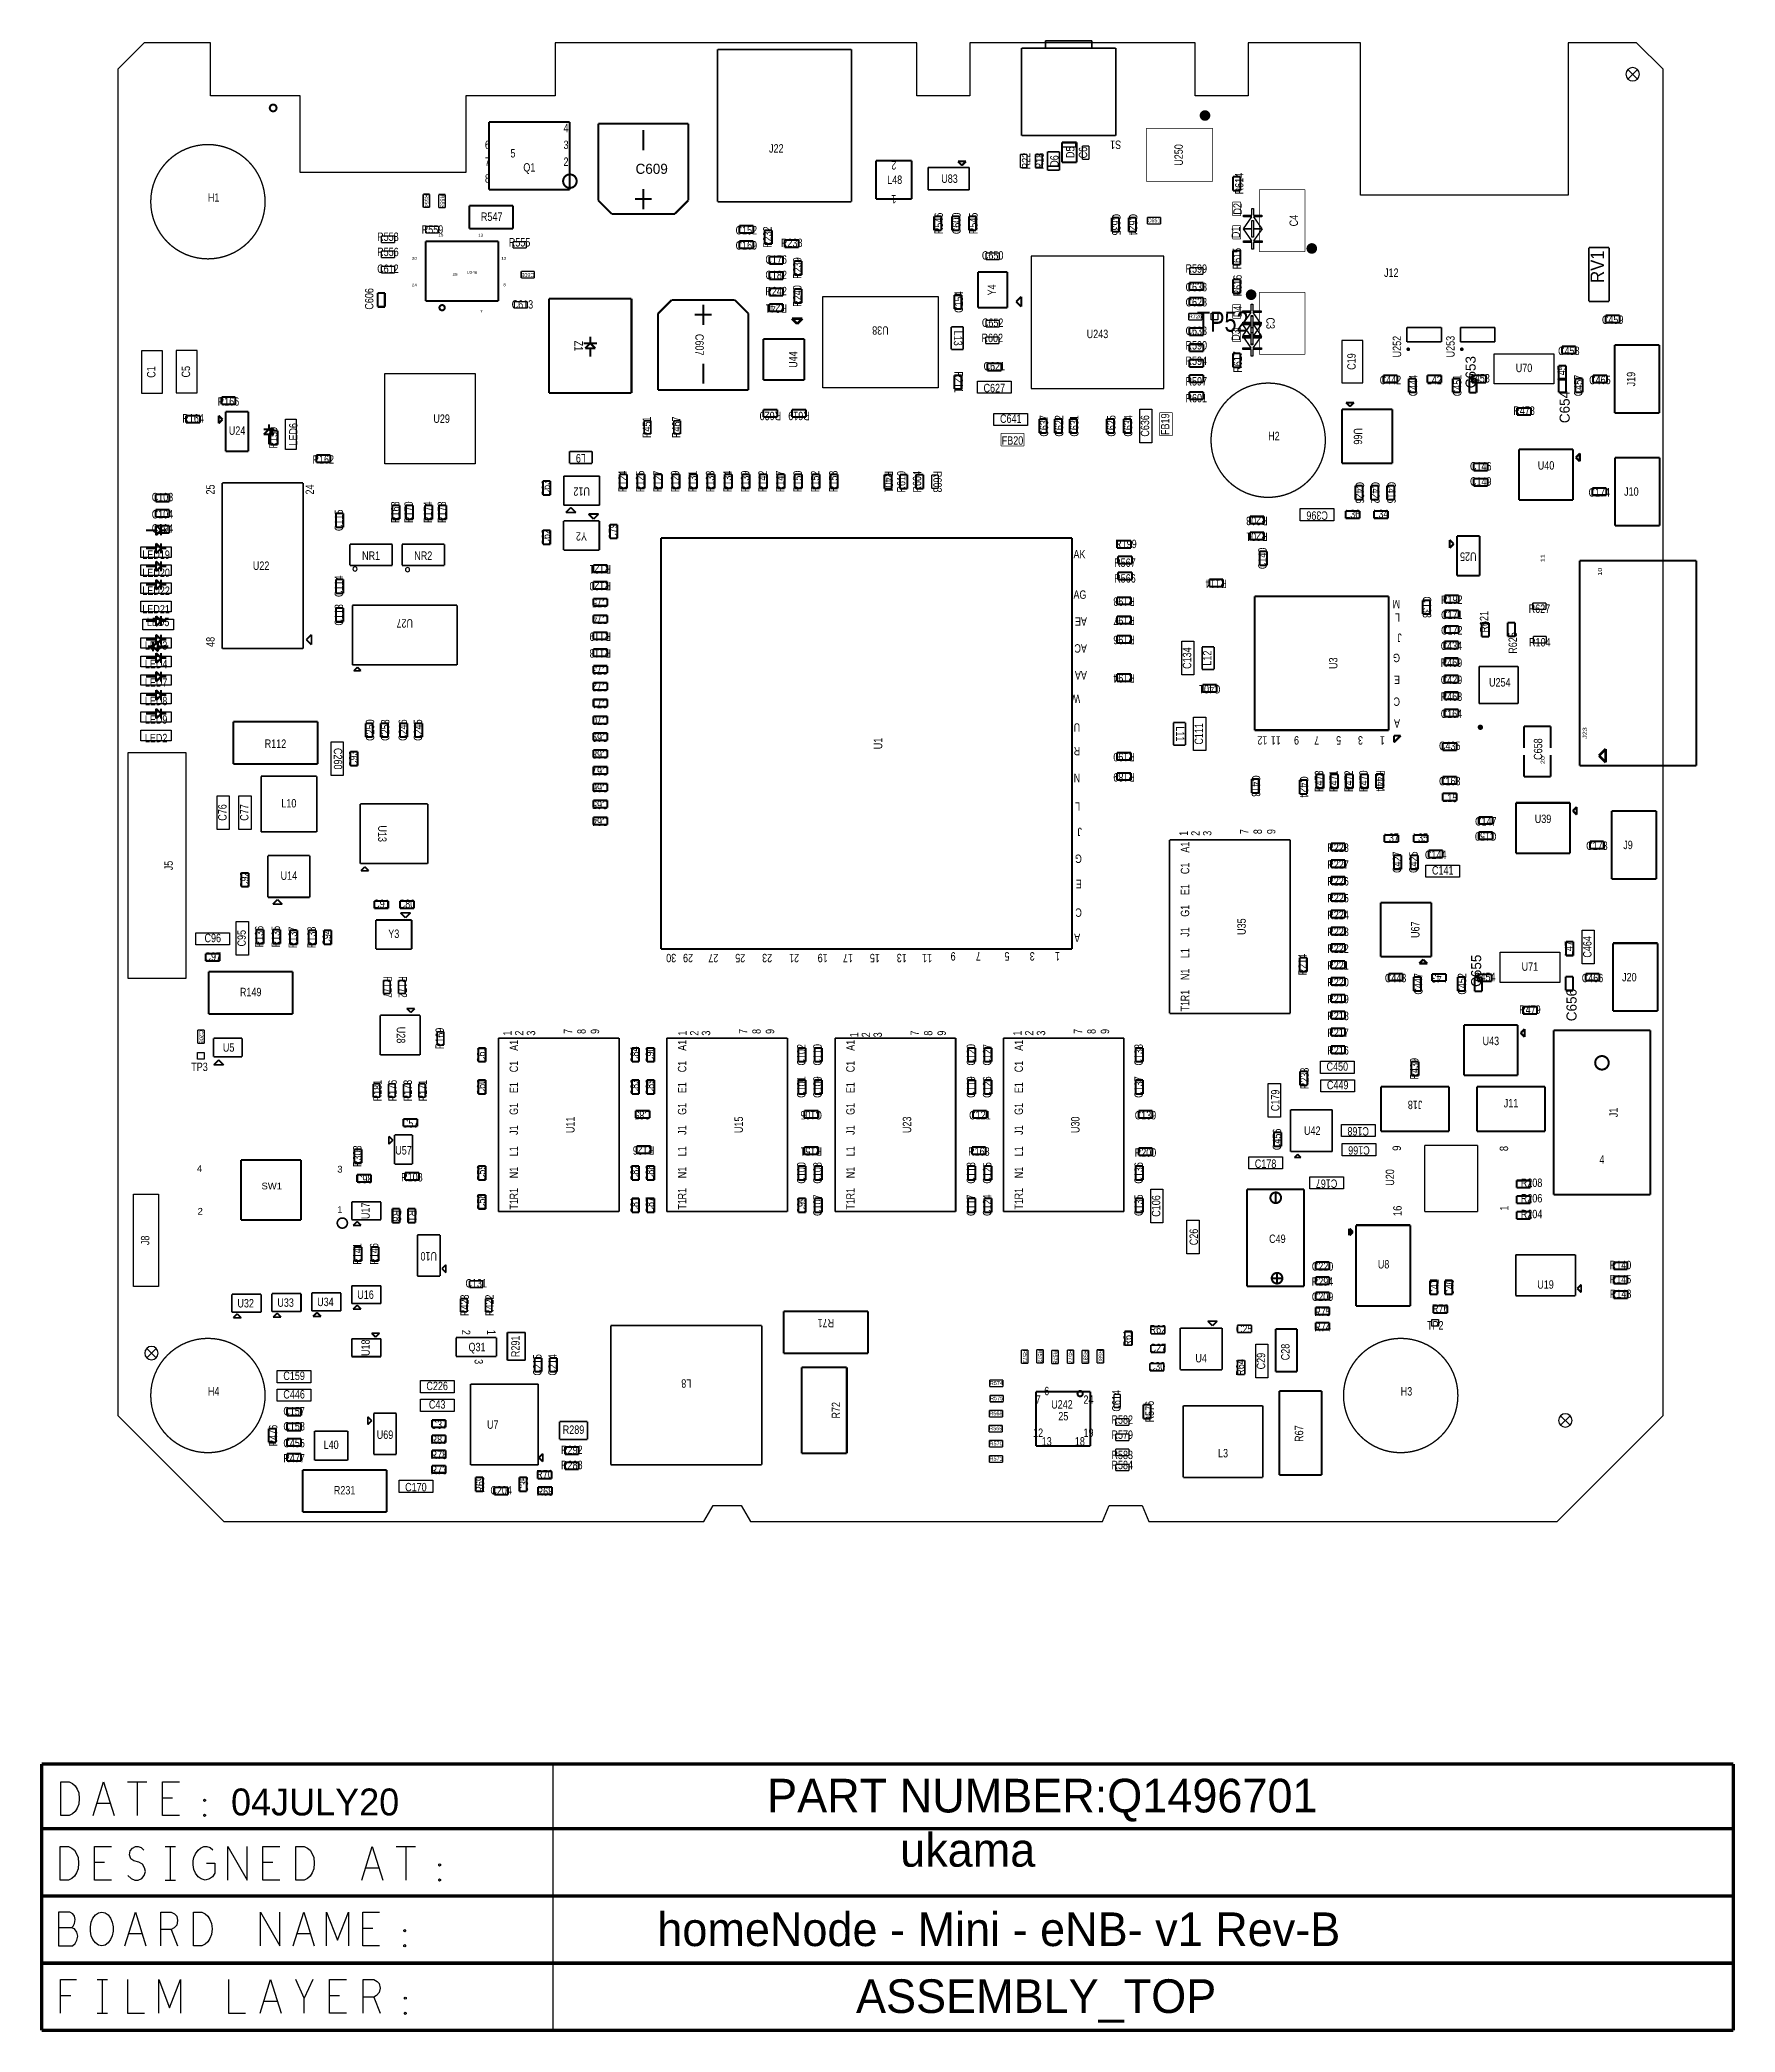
# Model space of a CAD drawing. Extents: x -6 to 122, y -39 to 112.
import ezdxf
from ezdxf.enums import TextEntityAlignment as Align

# ---------------------------------------------------------------- set-up
doc = ezdxf.new("R2010")
doc.units = 0
for name, color, linetype in [('BG_OUTLINE', 253, 'CONTINUOUS'), ('DF_OUTLINE_DATA', 2, 'CONTINUOUS'), ('PG_ASSEMBLY_TOP', 111, 'CONTINUOUS'), ('RD_ASSEMBLY_TOP', 142, 'CONTINUOUS')]:
    doc.layers.add(name, color=color, linetype=linetype)

msp = doc.modelspace()

# ---------------------------------------------------------------- texts
at = {"layer": 'DF_OUTLINE_DATA'}
for s, height, p in [('PART NUMBER:Q1496701', 2.54, (48.994162, -21.965412)), ('04JULY20', 2.032, (8.543265, -22.190913)), ('ukama', 2.54, (59.033004, -26.058165)), ('homeNode - Mini - eNB- v1 Rev-B', 2.54, (40.709901, -32.051549))]:
    msp.add_text(s, height=height, dxfattribs=at).set_placement(p)
at = {"layer": 'PG_ASSEMBLY_TOP', "width": 0.8}
for s, p in [('4', (33.821345, 104.845815)), ('6', (27.889352, 103.575815)), ('3', (33.821345, 103.575815)), ('7', (27.889352, 102.305815)), ('5', (29.815358, 102.940815)), ('2', (33.821345, 102.305815)), ('8', (27.889352, 101.035815)), ('4', (111.982098, 26.990751)), ('7', (69.442203, 8.87316)), ('6', (70.092189, 9.523146)), ('24', (73.241992, 8.87316)), ('25', (71.342098, 7.623251)), ('12', (69.442203, 6.373343)), ('13', (70.092189, 5.723357)), ('18', (72.592006, 5.723357)), ('19', (73.241992, 6.373343))]:
    msp.add_text(s, height=0.635, dxfattribs=at).set_placement(p, align=Align.CENTER)
for s, rotation, p in [('2', 180, (58.556804, 102.661339)), ('1', 180, (58.556804, 100.111331)), ('25', 90, (7.304837, 77.879194)), ('24', 90, (14.804441, 77.879194)), ('48', 90, (7.304837, 66.378988)), ('A1', 90, (80.841037, 50.885115)), ('C1', 90, (80.841037, 49.285119)), ('E1', 90, (80.841037, 47.685223)), ('G1', 90, (80.841037, 46.085023)), ('J1', 90, (80.841037, 44.485128)), ('L1', 90, (80.841037, 42.885131)), ('N1', 90, (80.841037, 41.285236)), ('R1', 90, (80.841037, 39.685239)), ('T1', 90, (80.841037, 38.885139)), ('A1', 90, (30.197857, 35.931602)), ('A1', 90, (42.897857, 35.931602)), ('A1', 90, (55.597857, 35.931602)), ('A1', 90, (68.297857, 35.931602)), ('C1', 90, (30.197857, 34.331605)), ('C1', 90, (42.897857, 34.331605)), ('C1', 90, (55.597857, 34.331605)), ('C1', 90, (68.297857, 34.331605)), ('E1', 90, (30.197857, 32.73171)), ('E1', 90, (42.897857, 32.73171)), ('E1', 90, (55.597857, 32.73171)), ('E1', 90, (68.297857, 32.73171)), ('G1', 90, (30.197857, 31.13151)), ('G1', 90, (42.897857, 31.13151)), ('G1', 90, (55.597857, 31.13151)), ('G1', 90, (68.297857, 31.13151)), ('J1', 90, (30.197857, 29.531615)), ('J1', 90, (42.897857, 29.531615)), ('J1', 90, (55.597857, 29.531615)), ('J1', 90, (68.297857, 29.531615)), ('L1', 90, (30.197857, 27.931618)), ('L1', 90, (42.897857, 27.931618)), ('L1', 90, (55.597857, 27.931618)), ('L1', 90, (68.297857, 27.931618)), ('N1', 90, (30.197857, 26.331723)), ('N1', 90, (42.897857, 26.331723)), ('N1', 90, (55.597857, 26.331723)), ('N1', 90, (68.297857, 26.331723)), ('R1', 90, (30.197857, 24.731726)), ('T1', 90, (30.197857, 23.931626)), ('R1', 90, (42.897857, 24.731726)), ('T1', 90, (42.897857, 23.931626)), ('R1', 90, (55.597857, 24.731726)), ('T1', 90, (55.597857, 23.931626)), ('R1', 90, (68.297857, 24.731726)), ('T1', 90, (68.297857, 23.931626)), ('2', 270, (25.964998, 14.266596)), ('1', 270, (27.869998, 14.266596)), ('3', 270, (26.917498, 12.056796))]:
    msp.add_text(s, height=0.635, rotation=rotation, dxfattribs=at).set_placement(p, align=Align.CENTER)
at = {"layer": 'PG_ASSEMBLY_TOP'}
for s, height, width, p in [('19', 0.2032, 1.25, (24.19096, 96.974076)), ('13', 0.2032, 1.25, (27.190954, 96.974076)), ('20', 0.2032, 1.25, (22.190964, 95.224067)), ('12', 0.2032, 1.25, (28.940963, 95.224067)), ('24', 0.2032, 1.25, (22.190964, 93.224071)), ('25', 0.2032, 1.25, (25.259157, 94.012461)), ('8', 0.2032, 1.25, (29.093363, 93.224071)), ('7', 0.2032, 1.25, (27.343354, 91.224075)), ('AK', 0.635, 0.8, (72.107349, 72.679814)), ('AG', 0.635, 0.8, (72.107349, 69.631814)), ('4', 0.508, 1.05, (5.969, 26.373658)), ('3', 0.508, 1.05, (16.5608, 26.3271)), ('2', 0.508, 1.05, (6.0198, 23.1521)), ('1', 0.508, 1.05, (16.5608, 23.2791))]:
    msp.add_text(s, height=height, dxfattribs=dict(at, width=width)).set_placement(p)
for s, height, rotation, width, p in [('11', 0.3048, 90, 1.333333, (107.664098, 72.393251)), ('10', 0.3048, 90, 1.333333, (111.982098, 71.377251)), ('M', 0.635, 180, 0.8, (96.747838, 69.550331)), ('AE', 0.635, 180, 0.8, (73.123349, 68.234814)), ('L', 0.635, 180, 0.8, (96.747838, 68.534331)), ('AC', 0.635, 180, 0.8, (73.123349, 66.202814)), ('J', 0.635, 180, 0.8, (96.874838, 67.010331)), ('G', 0.635, 180, 0.8, (96.747838, 65.486331)), ('AA', 0.635, 180, 0.8, (73.123349, 64.170814)), ('E', 0.635, 180, 0.8, (96.747838, 63.835331)), ('W', 0.635, 180, 0.8, (72.615349, 62.392814)), ('C', 0.635, 180, 0.8, (96.747838, 62.184331)), ('U', 0.635, 180, 0.8, (72.615349, 60.233814)), ('A', 0.635, 180, 0.8, (96.747838, 60.533331)), ('12', 0.635, 180, 0.8, (86.740238, 59.263331)), ('11', 0.635, 180, 0.8, (87.756238, 59.263331)), ('9', 0.635, 180, 0.8, (89.127838, 59.263331)), ('7', 0.635, 180, 0.8, (90.651838, 59.263331)), ('5', 0.635, 180, 0.8, (92.302838, 59.263331)), ('3', 0.635, 180, 0.8, (93.953838, 59.263331)), ('1', 0.635, 180, 0.8, (95.604838, 59.263331)), ('R', 0.635, 180, 0.8, (72.615349, 58.455814)), ('20', 0.3048, 90, 1.333333, (107.664098, 57.153251)), ('N', 0.635, 180, 0.8, (72.615349, 56.423814)), ('L', 0.635, 180, 0.8, (72.615349, 54.264814)), ('J', 0.635, 180, 0.8, (72.742349, 52.359814)), ('1', 0.635, 90, 0.8, (80.738929, 51.743127)), ('2', 0.635, 90, 0.8, (81.627929, 51.743127)), ('3', 0.635, 90, 0.8, (82.516929, 51.743127)), ('7', 0.635, 90, 0.8, (85.310929, 51.870127)), ('8', 0.635, 90, 0.8, (86.326929, 51.870127)), ('9', 0.635, 90, 0.8, (87.342929, 51.870127)), ('G', 0.635, 180, 0.8, (72.742349, 50.327814)), ('E', 0.635, 180, 0.8, (72.742349, 48.422814)), ('C', 0.635, 180, 0.8, (72.742349, 46.263814)), ('A', 0.635, 180, 0.8, (72.615349, 44.358814)), ('30', 0.635, 180, 0.8, (42.135349, 42.834814)), ('29', 0.635, 180, 0.8, (43.405349, 42.834814)), ('27', 0.635, 180, 0.8, (45.310349, 42.834814)), ('25', 0.635, 180, 0.8, (47.342349, 42.834814)), ('23', 0.635, 180, 0.8, (49.374349, 42.834814)), ('21', 0.635, 180, 0.8, (51.406349, 42.834814)), ('19', 0.635, 180, 0.8, (53.565349, 42.834814)), ('17', 0.635, 180, 0.8, (55.470349, 42.834814)), ('15', 0.635, 180, 0.8, (57.502349, 42.834814)), ('13', 0.635, 180, 0.8, (59.534349, 42.834814)), ('11', 0.635, 180, 0.8, (61.439349, 42.834814)), ('9', 0.635, 180, 0.8, (63.217349, 42.961814)), ('7', 0.635, 180, 0.8, (65.122349, 42.961814)), ('5', 0.635, 180, 0.8, (67.281349, 42.961814)), ('3', 0.635, 180, 0.8, (69.186349, 42.961814)), ('1', 0.635, 180, 0.8, (71.091349, 42.961814)), ('1', 0.635, 90, 0.8, (29.714749, 36.662614)), ('2', 0.635, 90, 0.8, (30.603749, 36.662614)), ('3', 0.635, 90, 0.8, (31.492749, 36.662614)), ('7', 0.635, 90, 0.8, (34.286749, 36.789614)), ('8', 0.635, 90, 0.8, (35.302749, 36.789614)), ('9', 0.635, 90, 0.8, (36.318749, 36.789614)), ('1', 0.635, 90, 0.8, (42.922749, 36.662614)), ('2', 0.635, 90, 0.8, (43.811749, 36.662614)), ('3', 0.635, 90, 0.8, (44.700749, 36.662614)), ('7', 0.635, 90, 0.8, (47.494749, 36.789614)), ('8', 0.635, 90, 0.8, (48.510749, 36.789614)), ('9', 0.635, 90, 0.8, (49.526749, 36.789614)), ('1', 0.635, 90, 0.8, (55.876749, 36.535614)), ('2', 0.635, 90, 0.8, (56.765749, 36.535614)), ('3', 0.635, 90, 0.8, (57.654749, 36.535614)), ('7', 0.635, 90, 0.8, (60.448749, 36.662614)), ('8', 0.635, 90, 0.8, (61.464749, 36.662614)), ('9', 0.635, 90, 0.8, (62.480749, 36.662614)), ('1', 0.635, 90, 0.8, (68.195749, 36.662614)), ('2', 0.635, 90, 0.8, (69.084749, 36.662614)), ('3', 0.635, 90, 0.8, (69.973749, 36.662614)), ('7', 0.635, 90, 0.8, (72.767749, 36.789614)), ('8', 0.635, 90, 0.8, (73.783749, 36.789614)), ('9', 0.635, 90, 0.8, (74.799749, 36.789614)), ('9', 0.635, 90, 0.84, (96.818298, 27.968651)), ('8', 0.635, 90, 0.84, (104.903981, 27.943251)), ('16', 0.635, 90, 0.84, (96.869098, 23.041051)), ('1', 0.635, 90, 0.84, (104.929381, 23.447451))]:
    msp.add_text(s, height=height, rotation=rotation, dxfattribs=dict(at, width=width)).set_placement(p)
msp.add_text('ASSEMBLY_TOP', height=2.54, dxfattribs=at).set_placement((55.699203, -37.099748))
at = {"layer": 'RD_ASSEMBLY_TOP', "width": 0.8}
for s, p in [('J22', (49.686693, 103.30688)), ('Q1', (31.051348, 101.874015)), ('L48', (58.620304, 100.941835)), ('U83', (62.755628, 101.022302)), ('R559', (23.745292, 97.186699)), ('R547', (28.210916, 98.15256)), ('C152', (47.425712, 97.129549)), ('R558', (20.382306, 96.637043)), ('R555', (30.315764, 96.219213)), ('C169', (47.425712, 95.986549)), ('R238', (50.8476, 96.178827)), ('C612', (20.382332, 94.224043)), ('R556', (20.382332, 95.494018)), ('C176', (49.675898, 94.923051)), ('C650', (66.008098, 95.230696)), ('R599', (81.375072, 94.237251)), ('C182', (49.675898, 93.754651)), ('C638', (81.375098, 92.840251)), ('J12', (96.091604, 93.925492)), ('C613', (30.528666, 91.53078)), ('R242', (49.675898, 92.535451)), ('C628', (81.375098, 91.697251)), ('C652', (66.008098, 90.150696)), ('C459', (112.794898, 90.376451)), ('R602', (65.982698, 89.004851)), ('U243', (73.918013, 89.305181)), ('C633', (81.375098, 89.538251)), ('R590', (81.375098, 88.446051)), ('C621', (66.135098, 86.871251)), ('R594', (81.375098, 87.277651)), ('U70', (106.104131, 86.73907)), ('C458', (109.485227, 88.028094)), ('C627', (66.135098, 85.220251)), ('R597', (81.375098, 85.728251)), ('C442', (96.025894, 85.829851)), ('L42', (99.333939, 85.829851)), ('C453', (102.713765, 85.956851)), ('C465', (111.829698, 85.829851)), ('R166', (8.350098, 84.204251)), ('R601', (81.375098, 84.458251)), ('R164', (5.683098, 82.934251)), ('U29', (24.434394, 82.911315)), ('C641', (67.379698, 82.908851)), ('R478', (106.106239, 83.512635)), ('U24', (8.999855, 82.007608)), ('FB20', (67.506698, 81.257851)), ('R162', (15.505049, 79.825291)), ('C146', (102.838098, 79.317317)), ('U40', (107.765698, 79.380766)), ('C149', (102.838098, 78.174317)), ('C103', (3.371698, 76.990651)), ('C174', (111.781387, 77.346251)), ('J10', (114.204598, 77.409751)), ('C104', (3.371698, 75.695251)), ('C294', (3.371698, 74.628451)), ('L36', (93.179443, 75.72187)), ('L34', (95.308064, 75.726849)), ('R199', (76.06792, 73.4584)), ('LED19', (2.889098, 72.647251)), ('U22', (10.813542, 71.811591)), ('NR1', (19.112281, 72.57161)), ('NR2', (23.049281, 72.57161)), ('R567', (75.989764, 72.042096)), ('LED20', (2.889098, 71.275651)), ('R566', (75.994311, 70.853706)), ('LED22', (2.889098, 69.929451)), ('LED21', (2.889098, 68.532451)), ('R192', (100.653698, 69.243651)), ('R627', (107.268366, 68.567478)), ('LED5', (3.041498, 67.567251)), ('C171', (100.653698, 68.100651)), ('LED3', (2.889098, 65.789251)), ('C434', (100.628298, 65.763851)), ('C172', (100.653698, 66.932251)), ('R104', (107.296687, 66.032659)), ('LED4', (2.889098, 64.392251)), ('R469', (100.628298, 64.493851)), ('LED7', (2.889098, 62.995251)), ('C429', (100.628298, 63.198451)), ('U254', (104.277008, 63.008154)), ('LED8', (2.889098, 61.598251)), ('R468', (100.628298, 61.928451)), ('LED9', (2.889098, 60.201251)), ('C164', (100.628298, 60.633051)), ('LED2', (2.889098, 58.804251)), ('R112', (11.898046, 58.37903)), ('C435', (100.501298, 58.220051)), ('C163', (100.501298, 55.553051)), ('L10', (12.906883, 53.882493)), ('L15', (100.501298, 54.283051)), ('C147', (103.219098, 52.517802)), ('U39', (107.537098, 52.708251)), ('R228', (92.071749, 50.531014)), ('L37', (96.099452, 51.285851)), ('L35', (98.29927, 51.285851)), ('C173', (111.601098, 50.676251)), ('J9', (113.950598, 50.739751)), ('R227', (92.071749, 49.261014)), ('C144', (99.438714, 49.990451)), ('U14', (12.906883, 48.421442)), ('R226', (92.071749, 47.991014)), ('C141', (99.972114, 48.822051)), ('C91', (19.890689, 46.295208)), ('C80', (21.8186, 46.295208)), ('R225', (92.071749, 46.721014)), ('R224', (92.071749, 45.451014)), ('C96', (7.166483, 43.713044)), ('Y3', (20.82419, 44.034608)), ('R223', (92.071749, 44.181014)), ('C97', (7.166483, 42.316044)), ('R222', (92.071749, 42.911014)), ('R221', (92.071749, 41.641014)), ('U71', (106.546498, 41.557651)), ('R220', (92.071749, 40.371014)), ('C443', (96.411898, 40.694051)), ('C454', (103.142898, 40.770251)), ('C466', (111.270898, 40.694051)), ('J20', (114.052198, 40.757551)), ('R149', (10.027285, 39.634846)), ('R219', (92.071749, 39.101014)), ('R218', (92.071749, 37.831014)), ('R479', (106.548606, 38.30955)), ('R217', (92.071749, 36.561014)), ('U43', (103.600098, 35.944251)), ('TP3', (6.165698, 33.988451)), ('U5', (8.362798, 35.448951)), ('C450', (92.017698, 34.013851)), ('R216', (92.071749, 35.227514)), ('C449', (92.043098, 32.616851)), ('J11', (105.124098, 31.245251)), ('C57', (22.066098, 29.721251)), ('C121', (65.046149, 30.338014)), ('C139', (77.542949, 30.338014)), ('U42', (90.127836, 29.171214)), ('U57', (21.558098, 27.689251)), ('R163', (64.969949, 27.594814)), ('R200', (77.542949, 27.518614)), ('C178', (86.602418, 26.681455)), ('C98', (18.586247, 25.517094)), ('R108', (22.193098, 25.657251)), ('C49', (87.493932, 21.015325)), ('C220', (90.900098, 18.926251)), ('U8', (95.510198, 19.091351)), ('R140', (113.385244, 19.035014)), ('C131', (27.044498, 17.656251)), ('R294', (90.900098, 17.783251)), ('U19', (107.727394, 17.561814)), ('R145', (113.385244, 17.968214)), ('U32', (9.647555, 16.147288)), ('U33', (12.659716, 16.198088)), ('U34', (15.667355, 16.248888)), ('U16', (18.692597, 16.797198)), ('C209', (90.900098, 16.640251)), ('R148', (113.392636, 16.858209)), ('R75', (90.900098, 15.497251)), ('TP2', (99.409098, 14.481251)), ('R76', (99.790098, 15.751251)), ('R62', (78.47904, 14.182649)), ('C25', (84.983549, 14.203705)), ('R74', (90.900098, 14.354251)), ('Q31', (27.107998, 12.842951)), ('C30', (78.407336, 11.393322)), ('C27', (78.480336, 12.776886)), ('U4', (81.744236, 12.000205)), ('C159', (13.303098, 10.671251)), ('C226', (24.098098, 9.909251)), ('C446', (13.303098, 9.274277)), ('C43', (24.098098, 8.512251)), ('U242', (71.240498, 8.512251)), ('C157', (13.303098, 8.004251)), ('C37', (24.225098, 6.988251)), ('U7', (28.292374, 6.992036)), ('R582', (75.787098, 7.369251)), ('C158', (13.303098, 6.861251)), ('C455', (13.303098, 5.591251)), ('L40', (16.097098, 5.464251)), ('U69', (20.161098, 6.226251)), ('R87', (24.225098, 5.845251)), ('R289', (34.385072, 6.607251)), ('R579', (75.787098, 6.226251)), ('R477', (13.303098, 4.448251)), ('R78', (24.225098, 4.702251)), ('R292', (34.258098, 5.083251)), ('R288', (34.258098, 3.940251)), ('R583', (75.787098, 4.702251)), ('R584', (75.787098, 3.940277)), ('L3', (83.393636, 4.830775)), ('R73', (24.225098, 3.559251)), ('R70', (32.200698, 3.254451)), ('R231', (17.113098, 2.035251)), ('C170', (22.49231, 2.268906)), ('C204', (28.924098, 2.035251)), ('R68', (32.226098, 1.933651))]:
    msp.add_text(s, height=0.635, dxfattribs=at).set_placement(p, align=Align.CENTER)
for s, rotation, p in [('S1', 180, (75.29609, 104.217191)), ('U250', 90, (80.359098, 103.127226)), ('R22', 90, (68.852898, 102.670051)), ('R18', 90, (69.868898, 102.670051)), ('D6', 90, (70.986498, 102.670051)), ('D5', 90, (72.180298, 103.330451)), ('C6', 90, (73.145498, 103.305051)), ('R614', 90, (84.931098, 100.968251)), ('D2', 90, (84.804098, 99.063251)), ('R546', 90, (62.254536, 97.962009)), ('C600', 90, (63.599314, 97.962009)), ('R545', 90, (64.872718, 97.962009)), ('C635', 270, (75.025098, 97.869451)), ('C624', 270, (76.295098, 97.869451)), ('C4', 90, (89.045898, 98.174251)), ('R232', 90, (49.330712, 96.926349)), ('D1', 90, (84.677098, 97.285251)), ('R239', 90, (51.580898, 94.592851)), ('R240', 90, (51.580898, 92.484651)), ('Y4', 90, (66.262098, 92.944696)), ('R616', 90, (84.804098, 93.272051)), ('C606', 90, (19.286601, 92.267761)), ('R241', 180, (49.678387, 91.849651)), ('C154', 90, (63.766802, 92.022143)), ('D4', 90, (84.804098, 91.316251)), ('C3', 270, (86.658298, 90.427277)), ('Z1', 270, (34.456218, 88.719355)), ('U38', 180, (57.543852, 90.195908)), ('L13', 270, (63.083999, 89.298755)), ('D3', 90, (84.677098, 89.538251)), ('U252', 90, (96.830896, 88.663653)), ('U253', 90, (100.869496, 88.663653)), ('U44', 90, (51.276098, 87.684051)), ('C19', 90, (93.400778, 87.533912)), ('L45', 90, (109.256627, 86.69086)), ('C1', 90, (2.838298, 86.744251)), ('C5', 90, (5.454498, 86.769651)), ('R211', 270, (63.131802, 85.982048)), ('C444', 90, (98.053169, 85.73074)), ('C451', 90, (101.381789, 85.73074)), ('C457', 90, (110.509583, 85.73074)), ('J19', 90, (114.496698, 86.210851)), ('LED6', 90, (13.557098, 82.045251)), ('R451', 90, (40.227199, 82.57352)), ('R467', 90, (42.45102, 82.57352)), ('R620', 180, (49.244098, 83.747051)), ('R619', 180, (51.403098, 83.747051)), ('C637', 90, (70.199098, 82.680251)), ('C622', 90, (71.342098, 82.680251)), ('C631', 90, (72.485098, 82.680251)), ('C625', 90, (75.279098, 82.680251)), ('C634', 90, (76.549098, 82.680251)), ('C636', 90, (77.819098, 82.680251)), ('FB19', 90, (79.343098, 82.807251)), ('R159', 90, (12.033098, 81.791251)), ('U66', 270, (93.257294, 81.891962)), ('L9', 180, (34.940545, 80.55643)), ('C63', 90, (32.612838, 77.984909)), ('R124', 90, (38.404038, 78.492909)), ('R125', 90, (39.724838, 78.492909)), ('R127', 90, (41.045638, 78.492909)), ('R129', 90, (42.366438, 78.492909)), ('R131', 90, (43.687238, 78.492909)), ('R133', 90, (45.008038, 78.492909)), ('R134', 90, (46.328838, 78.490318)), ('R139', 90, (47.649638, 78.492909)), ('R142', 90, (48.970438, 78.493925)), ('R147', 90, (50.291238, 78.492909)), ('R150', 90, (51.612038, 78.490318)), ('R152', 90, (52.932838, 78.491613)), ('R153', 90, (54.304438, 78.492909)), ('R401', 270, (57.854698, 78.463851)), ('R610', 90, (59.429498, 78.463851)), ('R604', 90, (60.623298, 78.463851)), ('R603', 270, (61.537698, 78.463851)), ('C426', 270, (93.405554, 77.639342)), ('C422', 270, (94.573954, 77.639342)), ('C416', 270, (95.793687, 77.649045)), ('R168', 90, (21.246643, 76.166497)), ('R170', 90, (22.262643, 76.165202)), ('R174', 90, (23.710443, 76.165202)), ('R178', 90, (24.76914, 76.163399)), ('U12', 180, (35.002927, 78.043811)), ('C115', 90, (16.99674, 75.555094)), ('C79', 90, (37.675541, 74.711128)), ('R203', 180, (85.948164, 75.821794)), ('C396', 180, (90.495907, 76.22987)), ('C62', 90, (32.612838, 74.273918)), ('Y2', 180, (34.983141, 74.659211)), ('R201', 180, (85.948164, 74.629493)), ('C140', 90, (86.683647, 72.679128)), ('U25', 180, (101.898298, 73.129851)), ('C114', 90, (16.99674, 70.576694)), ('R120', 180, (36.405541, 70.900011)), ('R121', 180, (36.405541, 72.170011)), ('R114', 180, (82.873698, 71.072451)), ('C113', 90, (16.99674, 68.417694)), ('C75', 180, (36.408131, 69.630011)), ('R198', 180, (75.929236, 69.731611)), ('C133', 270, (98.469044, 69.001081)), ('U27', 180, (21.652941, 68.09039)), ('C74', 180, (36.408131, 68.360011)), ('R197', 180, (75.929236, 68.283811)), ('R119', 180, (36.405541, 67.090011)), ('R196', 180, (75.929236, 66.836011)), ('R118', 180, (36.405541, 65.820011)), ('C134', 90, (80.994098, 65.154251)), ('L12', 90, (82.518098, 65.154251)), ('U3', 90, (92.023438, 64.766469)), ('C73', 180, (36.405541, 64.550011)), ('C72', 180, (36.405541, 63.280011)), ('R194', 180, (75.929236, 63.940411)), ('C71', 180, (36.405541, 62.010011)), ('C401', 180, (82.391098, 63.122251)), ('C250', 90, (19.348298, 59.718651)), ('C253', 90, (20.491298, 59.718651)), ('C246', 90, (21.821496, 59.718651)), ('C245', 90, (22.964496, 59.718651)), ('C70', 180, (36.405541, 60.740011)), ('C111', 90, (81.883098, 59.439251)), ('C69', 180, (36.405541, 59.470011)), ('U1', 90, (57.680149, 58.709839)), ('L11', 270, (79.851098, 59.439251)), ('C260', 270, (16.300298, 57.559651)), ('C93', 90, (18.078298, 57.559651)), ('C68', 180, (36.405541, 58.200011)), ('R190', 180, (75.929236, 57.996811)), ('C66', 180, (36.405541, 55.660011)), ('C67', 180, (36.405541, 56.930011)), ('R189', 180, (75.929236, 56.472811)), ('C413', 270, (85.566098, 55.502251)), ('C424', 270, (89.192557, 55.429429)), ('R473', 90, (90.95326, 55.863592)), ('R471', 90, (92.04546, 55.863592)), ('R472', 90, (93.18846, 55.863592)), ('R470', 90, (94.30606, 55.863592)), ('R444', 270, (94.964098, 55.883251)), ('C65', 180, (36.405541, 54.390011)), ('C76', 90, (8.207883, 53.501442)), ('C77', 90, (9.858883, 53.501442)), ('C64', 180, (36.405541, 53.120011)), ('U13', 270, (19.645224, 51.902004)), ('C150', 180, (103.219098, 52.009802)), ('J5', 90, (4.149674, 49.499647)), ('C427', 90, (96.833563, 49.750574)), ('C425', 90, (98.073159, 49.750574)), ('C92', 90, (9.858883, 48.421442)), ('U35', 90, (85.107729, 44.885127)), ('U67', 90, (98.215298, 44.656451)), ('C95', 90, (9.657715, 44.01533)), ('R136', 90, (10.980572, 44.135142)), ('R135', 90, (12.23838, 44.137732)), ('R137', 90, (13.516483, 44.078042)), ('R138', 90, (14.938883, 44.078042)), ('C94', 90, (16.081883, 44.078042)), ('L47', 90, (109.797698, 43.234051)), ('C464', 90, (111.194672, 43.361051)), ('R214', 90, (89.709549, 42.022014)), ('R177', 270, (20.041362, 40.334311)), ('R172', 270, (21.184362, 40.334311)), ('C447', 90, (98.443898, 40.567051)), ('L43', 180, (99.688498, 41.303651)), ('C452', 90, (101.745898, 40.567051)), ('U28', 270, (21.050098, 36.706251)), ('R169', 90, (24.606098, 36.452277)), ('C61', 90, (27.733549, 35.214814)), ('C84', 90, (39.315949, 35.214814)), ('C90', 90, (40.458949, 35.214814)), ('C102', 90, (51.888949, 35.214814)), ('C110', 90, (53.108149, 35.214814)), ('C120', 90, (64.690549, 35.214814)), ('C127', 90, (65.909749, 35.214814)), ('C138', 90, (77.339749, 35.214814)), ('R439', 90, (98.139098, 34.166251)), ('R181', 90, (19.907098, 32.515226)), ('R176', 90, (21.050098, 32.515226)), ('R173', 90, (22.193098, 32.515226)), ('R171', 90, (23.336098, 32.515226)), ('C60', 90, (27.733549, 32.776414)), ('C83', 90, (39.315949, 32.776414)), ('C89', 90, (40.458949, 32.776414)), ('C101', 90, (51.888949, 32.776414)), ('C109', 90, (53.108149, 32.776414)), ('C119', 90, (64.690549, 32.776414)), ('C126', 90, (65.909749, 32.776414)), ('C137', 90, (77.339749, 32.776414)), ('R233', 90, (89.861288, 33.434884)), ('C179', 90, (87.651336, 31.774714)), ('J18', 180, (97.885098, 31.753251)), ('U11', 90, (34.464498, 29.931614)), ('C85', 180, (39.595349, 30.973014)), ('U15', 90, (47.164498, 29.931614)), ('C105', 180, (52.320749, 30.973014)), ('U23', 90, (59.864498, 29.931614)), ('U30', 90, (72.564498, 29.931614)), ('J1', 90, (113.175898, 30.864251)), ('C456', 90, (87.777904, 28.830575)), ('C168', 180, (93.591304, 29.757802)), ('R303', 90, (18.383098, 27.562251)), ('R126', 180, (39.671549, 28.306014)), ('C100', 90, (51.888949, 26.299414)), ('R151', 180, (52.320749, 28.229814)), ('C108', 90, (53.108149, 26.299414)), ('C118', 90, (64.690549, 26.299414)), ('C125', 90, (65.909749, 26.299414)), ('C136', 90, (77.339749, 26.299414)), ('C166', 180, (93.651502, 28.314294)), ('C59', 90, (27.733549, 26.299414)), ('C82', 90, (39.315949, 26.299414)), ('C88', 90, (40.458949, 26.299414)), ('C167', 180, (91.207336, 25.805714)), ('U20', 90, (96.303287, 25.958546)), ('C58', 90, (27.733549, 24.115014)), ('C81', 90, (39.315949, 23.861014)), ('C87', 90, (40.458949, 23.861014)), ('C99', 90, (51.888949, 23.861014)), ('C107', 90, (53.108149, 23.861014)), ('C117', 90, (64.690549, 23.861014)), ('C124', 90, (65.909749, 23.861014)), ('C135', 90, (77.339749, 23.861014)), ('C106', 90, (78.657298, 23.803051)), ('U17', 90, (19.010147, 23.43719)), ('R8', 270, (20.748092, 23.066451)), ('R1', 270, (21.916492, 23.06894)), ('J8', 90, (2.381098, 21.212251)), ('C26', 90, (81.502098, 21.466251)), ('R141', 90, (18.386831, 20.188707)), ('R146', 90, (19.656831, 20.188707)), ('U10', 180, (23.463098, 20.323251)), ('C41', 90, (99.663098, 17.656251)), ('C40', 90, (100.806098, 17.656251)), ('R423', 90, (26.485698, 16.310026)), ('R422', 90, (28.365298, 16.310026)), ('R71', 180, (53.425293, 15.282316)), ('U18', 90, (19.0103, 13.107213)), ('R291', 90, (30.321098, 13.211251)), ('R61', 90, (76.503352, 13.823899)), ('C215', 90, (31.972098, 11.814251)), ('C214', 90, (33.115098, 11.814251)), ('R64', 90, (85.008644, 11.619713)), ('C29', 90, (86.571557, 12.097995)), ('L8', 180, (42.894098, 10.722051)), ('C614', 90, (75.660098, 9.096451)), ('R576', 90, (78.174698, 8.283651)), ('R72', 90, (54.501898, 8.385251)), ('R476', 90, (12.033098, 6.480251)), ('R67', 90, (89.443154, 6.624295)), ('R69', 90, (27.654098, 2.797251)), ('C35', 90, (30.956098, 2.797251))]:
    msp.add_text(s, height=0.635, rotation=rotation, dxfattribs=at).set_placement(p, align=Align.CENTER)
at = {"layer": 'RD_ASSEMBLY_TOP'}
for s, height, p in [('C609', 0.762, (40.28374, 101.702565)), ('C651', 0.299695, (78.1812, 98.044)), ('R726', 0.299695, (81.3054, 90.805)), ('R574', 0.299695, (66.291409, 10.290251)), ('R575', 0.299695, (66.309519, 9.147251)), ('R568', 0.299695, (66.262098, 8.004251)), ('R569', 0.299695, (66.244978, 6.875805)), ('R570', 0.299695, (66.270378, 5.732805)), ('R571', 0.299695, (66.270378, 4.589805))]:
    msp.add_text(s, height=height, dxfattribs=at).set_placement(p, align=Align.CENTER)
for s, height, width, p in [('H1', 0.635, 0.8, (6.800012, 99.599979)), ('U246', 0.2032, 1.25, (26.312749, 94.16476)), ('TP52', 1.524, 0.8, (81.4197, 89.789)), ('H2', 0.635, 0.8, (86.80003, 81.599989)), ('SW1', 0.508, 1.05, (10.8458, 25.0571)), ('R208', 0.635, 0.8, (105.860698, 25.242241)), ('R206', 0.635, 0.8, (105.860698, 24.073841)), ('R204', 0.635, 0.8, (105.860698, 22.880041)), ('H4', 0.635, 0.8, (6.800012, 9.499981)), ('H3', 0.635, 0.8, (96.80001, 9.499981))]:
    msp.add_text(s, height=height, dxfattribs=dict(at, width=width)).set_placement(p)
for s, rotation, p in [('R554', 270, (23.1648, 99.6696)), ('R553', 270, (24.3332, 99.6442)), ('C608', 180, (30.935727, 94.214645)), ('C206', 270, (6.1468, 36.576)), ('R573', 270, (68.302378, 12.438405)), ('R572', 270, (69.445378, 12.463805)), ('R578', 270, (70.580098, 12.403074)), ('R577', 270, (71.756778, 12.438405)), ('R581', 270, (72.866098, 12.420549)), ('R580', 270, (74.009098, 12.449251))]:
    msp.add_text(s, height=0.299695, rotation=rotation, dxfattribs=at).set_placement(p, align=Align.CENTER)
for s, height, rotation, width, p in [('R615', 0.635, 90, 0.8, (84.761908, 94.491251)), ('RV1', 1.016, 90, 0.92745, (112.141, 93.472)), ('C607', 0.635, 270, 0.8, (43.577993, 89.619023)), ('R617', 0.635, 90, 0.8, (84.812708, 86.693451)), ('R621', 0.635, 90, 0.8, (103.405508, 67.084651)), ('R625', 0.635, 90, 0.8, (105.572687, 65.484451)), ('C658', 0.635, 90, 0.8, (107.479922, 57.473291)), ('J23', 0.3048, 90, 1.333333, (110.839098, 59.058251)), ('C28', 0.635, 90, 0.8, (88.409907, 12.161495))]:
    msp.add_text(s, height=height, rotation=rotation, dxfattribs=dict(at, width=width)).set_placement(p)
for s, p in [('C653', (102.455142, 85.516745)), ('C654', (109.552816, 82.88594)), ('C655', (102.872108, 40.338451)), ('C656', (110.069732, 37.748896))]:
    msp.add_text(s, height=0.762, rotation=90, dxfattribs=at).set_placement(p)

# ---------------------------------------------------------------- linework, layer by layer
at = {"layer": 'BG_OUTLINE'}
for points in [[(1.999996, 111.59998), (0, 109.599984)], [(7.000011, 111.59998), (1.999996, 111.59998)], [(7.000011, 107.599988), (7.000011, 111.59998)], [(60.300006, 111.59998), (33.00001, 111.59998)], [(33.00001, 111.59998), (33.00001, 107.599988)], [(60.300006, 107.599988), (60.300006, 111.59998)], [(81.300015, 111.59998), (64.299998, 111.59998)], [(64.299998, 111.59998), (64.299998, 107.599988)], [(81.300015, 107.599988), (81.300015, 111.59998)], [(93.774971, 111.59998), (85.300007, 111.59998)], [(85.300007, 111.59998), (85.300007, 107.599988)], [(93.774971, 100.100003), (93.774971, 111.59998)], [(114.599999, 111.59998), (109.424978, 111.600005)], [(109.424978, 111.600005), (109.424978, 100.100003)], [(116.599995, 109.599984), (114.599999, 111.59998)], [(0, 109.599984), (0, 7.999984)], [(116.599995, 7.999984), (116.599995, 109.599984)], [(13.750011, 107.599988), (7.000011, 107.599988)], [(13.750011, 101.8), (13.750011, 107.599988)], [(33.00001, 107.599988), (26.250011, 107.599988)], [(26.250011, 107.599988), (26.250011, 101.8)], [(64.299998, 107.599988), (60.300006, 107.599988)], [(85.300007, 107.599988), (81.300015, 107.599988)], [(26.250011, 101.8), (13.750011, 101.8)], [(109.424978, 100.100003), (93.774971, 100.100003)], [(0, 7.999984), (7.999984, 0)], [(108.600011, 0), (116.599995, 7.999984)], [(7.999984, 0), (44.228537, 0)], [(44.228537, 0), (44.910426, 1.199998)], [(44.910426, 1.199998), (47.046693, 1.199998)], [(47.046693, 1.199998), (47.728556, 0)], [(47.728556, 0), (74.300105, 0)], [(74.300105, 0), (74.800104, 1.199998)], [(74.800104, 1.199998), (77.300099, 1.199998)], [(77.300099, 1.199998), (77.800098, 0)], [(77.800098, 0), (108.600011, 0)]]:
    msp.add_lwpolyline(points, dxfattribs=at)
at = {"layer": 'DF_OUTLINE_DATA', "const_width": 0.254}
for points in [[(-5.753506, -18.304053), (-5.753506, -38.420853)], [(121.906894, -18.304053), (-5.753506, -18.304053)], [(121.906894, -38.420853), (121.906894, -18.304053)], [(-5.753506, -23.180853), (121.906894, -23.180853)], [(-5.753506, -28.260853), (121.906894, -28.260853)], [(-5.753506, -33.340853), (121.906894, -33.340853)], [(-5.753506, -38.420853), (102.933094, -38.420853)], [(102.933094, -38.420853), (121.906894, -38.420853)]]:
    msp.add_lwpolyline(points, dxfattribs=at)
at = {"layer": 'DF_OUTLINE_DATA'}
for points in [[(32.829094, -18.410961), (32.829094, -38.263347)], [(-4.305706, -22.190253), (-4.305706, -19.650253)], [(-4.305706, -19.650253), (-3.670706, -19.650253)], [(-3.670706, -19.650253), (-3.416706, -19.777253)], [(-3.416706, -19.777253), (-3.226206, -19.946645)], [(-3.226206, -19.946645), (-3.067507, -20.200645)], [(-3.067507, -20.200645), (-2.940507, -20.497038)], [(-2.940507, -20.497038), (-2.908706, -20.920253)], [(-2.908706, -20.920253), (-2.940507, -21.343645)], [(-1.861007, -22.190253), (-1.067206, -19.650253)], [(-1.067206, -19.650253), (-0.273507, -22.190253)], [(0.742493, -19.650253), (2.202993, -19.650253)], [(1.472794, -19.650253), (1.472794, -22.190253)], [(3.377794, -22.190253), (3.377794, -19.650253)], [(3.377794, -19.650253), (4.647794, -19.650253)], [(4.139794, -20.87786), (3.377794, -20.87786)], [(6.489294, -21.00486), (6.552794, -20.962645)], [(6.489294, -21.089645), (6.489294, -21.00486)], [(6.552794, -20.962645), (6.616294, -21.00486)], [(6.616294, -21.00486), (6.616294, -21.089645)], [(-3.670706, -22.190253), (-4.305706, -22.190253)], [(-3.416706, -22.063253), (-3.670706, -22.190253)], [(-3.226206, -21.894038), (-3.416706, -22.063253)], [(-3.067507, -21.63986), (-3.226206, -21.894038)], [(-2.940507, -21.343645), (-3.067507, -21.63986)], [(-0.559206, -21.301253), (-1.575206, -21.301253)], [(4.647794, -22.190253), (3.377794, -22.190253)], [(6.552794, -21.132038), (6.489294, -21.089645)], [(6.489294, -22.14786), (6.552794, -22.105645)], [(6.489294, -22.232645), (6.489294, -22.14786)], [(6.552794, -22.27486), (6.489294, -22.232645)], [(6.616294, -21.089645), (6.552794, -21.132038)], [(6.552794, -22.105645), (6.616294, -22.14786)], [(6.616294, -22.232645), (6.552794, -22.27486)], [(6.616294, -22.14786), (6.616294, -22.232645)], [(-4.356506, -27.067053), (-4.356506, -24.527053)], [(-4.356506, -24.527053), (-3.721506, -24.527053)], [(-3.721506, -24.527053), (-3.467506, -24.654053)], [(-3.467506, -24.654053), (-3.277006, -24.823445)], [(-3.277006, -24.823445), (-3.118307, -25.077445)], [(-3.118307, -25.077445), (-2.991307, -25.373838)], [(-2.991307, -25.373838), (-2.959506, -25.797053)], [(-1.753006, -27.067053), (-1.753006, -24.527053)], [(-1.753006, -24.527053), (-0.483006, -24.527053)], [(0.882193, -25.162053), (0.945693, -24.86566)], [(0.977494, -25.458445), (0.882193, -25.162053)], [(0.945693, -24.86566), (1.104494, -24.654053)], [(1.199693, -25.62766), (0.977494, -25.458445)], [(1.104494, -24.654053), (1.326693, -24.527053)], [(1.326693, -24.527053), (1.548994, -24.527053)], [(1.548994, -24.527053), (1.771193, -24.61166)], [(1.771193, -24.61166), (1.961693, -24.823445)], [(3.580994, -24.527053), (4.342994, -24.527053)], [(3.961994, -24.527053), (3.961994, -27.067053)], [(5.676494, -25.62766), (5.739994, -25.373838)], [(5.739994, -25.373838), (5.866994, -25.077445)], [(5.866994, -25.077445), (6.057494, -24.823445)], [(6.057494, -24.823445), (6.247994, -24.654053)], [(6.247994, -24.654053), (6.501994, -24.527053)], [(6.501994, -24.527053), (6.724193, -24.527053)], [(6.724193, -24.527053), (6.978193, -24.61166)], [(6.978193, -24.61166), (7.168693, -24.781053)], [(8.311693, -27.067053), (8.311693, -24.527053)], [(8.311693, -24.527053), (9.772193, -27.067053)], [(9.772193, -27.067053), (9.772193, -24.527053)], [(10.946994, -27.067053), (10.946994, -24.527053)], [(10.946994, -24.527053), (12.216994, -24.527053)], [(13.423494, -27.067053), (13.423494, -24.527053)], [(13.423494, -24.527053), (14.058494, -24.527053)], [(14.058494, -24.527053), (14.312494, -24.654053)], [(14.312494, -24.654053), (14.502994, -24.823445)], [(14.502994, -24.823445), (14.661693, -25.077445)], [(14.661693, -25.077445), (14.788693, -25.373838)], [(14.788693, -25.373838), (14.820494, -25.797053)], [(18.408193, -27.067053), (19.201994, -24.527053)], [(19.201994, -24.527053), (19.995693, -27.067053)], [(21.011693, -24.527053), (22.472193, -24.527053)], [(21.741994, -24.527053), (21.741994, -27.067053)], [(-3.467506, -26.940053), (-3.721506, -27.067053)], [(-3.277006, -26.770838), (-3.467506, -26.940053)], [(-3.118307, -26.51666), (-3.277006, -26.770838)], [(-2.991307, -26.220445), (-3.118307, -26.51666)], [(-2.959506, -25.797053), (-2.991307, -26.220445)], [(-0.991006, -25.75466), (-1.753006, -25.75466)], [(0.755193, -26.728445), (1.009193, -26.940053)], [(1.009193, -26.940053), (1.294994, -27.067053)], [(1.580693, -25.712445), (1.199693, -25.62766)], [(1.548994, -27.067053), (1.802994, -26.940053)], [(1.866494, -25.88166), (1.580693, -25.712445)], [(1.802994, -26.940053), (1.993494, -26.728445)], [(2.025193, -26.135838), (1.866494, -25.88166)], [(1.993494, -26.728445), (2.088693, -26.432053)], [(2.088693, -26.432053), (2.025193, -26.135838)], [(5.676494, -25.924053), (5.676494, -25.62766)], [(5.739994, -26.26266), (5.676494, -25.924053)], [(5.866994, -26.559053), (5.739994, -26.26266)], [(6.057494, -26.813053), (5.866994, -26.559053)], [(6.279693, -26.982445), (6.057494, -26.813053)], [(6.597193, -27.067053), (6.279693, -26.982445)], [(6.914693, -26.982445), (6.597193, -27.067053)], [(6.692494, -25.797053), (7.327494, -25.797053)], [(7.136994, -26.813053), (6.914693, -26.982445)], [(7.327494, -26.559053), (7.136994, -26.813053)], [(7.327494, -25.797053), (7.327494, -26.559053)], [(11.708994, -25.75466), (10.946994, -25.75466)], [(14.312494, -26.940053), (14.058494, -27.067053)], [(14.502994, -26.770838), (14.312494, -26.940053)], [(14.661693, -26.51666), (14.502994, -26.770838)], [(14.788693, -26.220445), (14.661693, -26.51666)], [(14.820494, -25.797053), (14.788693, -26.220445)], [(19.709994, -26.178053), (18.693994, -26.178053)], [(24.218494, -25.88166), (24.281994, -25.839445)], [(24.218494, -25.966445), (24.218494, -25.88166)], [(24.281994, -26.008838), (24.218494, -25.966445)], [(24.218494, -27.02466), (24.281994, -26.982445)], [(24.218494, -27.109445), (24.218494, -27.02466)], [(24.281994, -25.839445), (24.345494, -25.88166)], [(24.345494, -25.966445), (24.281994, -26.008838)], [(24.281994, -26.982445), (24.345494, -27.02466)], [(24.345494, -25.88166), (24.345494, -25.966445)], [(24.345494, -27.02466), (24.345494, -27.109445)], [(-3.721506, -27.067053), (-4.356506, -27.067053)], [(-0.483006, -27.067053), (-1.753006, -27.067053)], [(1.294994, -27.067053), (1.548994, -27.067053)], [(3.580994, -27.067053), (4.342994, -27.067053)], [(12.216994, -27.067053), (10.946994, -27.067053)], [(14.058494, -27.067053), (13.423494, -27.067053)], [(24.281994, -27.15166), (24.218494, -27.109445)], [(24.345494, -27.109445), (24.281994, -27.15166)], [(-3.619906, -29.488638), (-4.477207, -29.488638)], [(-4.477207, -29.488638), (-4.477207, -32.028638)], [(-3.397707, -29.615638), (-3.619906, -29.488638)], [(-3.270707, -29.785158), (-3.397707, -29.615638)], [(-3.207207, -30.039158), (-3.270707, -29.785158)], [(-3.270707, -30.33555), (-3.207207, -30.039158)], [(-2.000707, -30.250638), (-1.873707, -29.954245)], [(-1.873707, -29.954245), (-1.683207, -29.700245)], [(-1.683207, -29.700245), (-1.460906, -29.531158)], [(-1.460906, -29.531158), (-1.206906, -29.488638)], [(-1.206906, -29.488638), (-0.952906, -29.531158)], [(-0.952906, -29.531158), (-0.730707, -29.700245)], [(-0.730707, -29.700245), (-0.540207, -29.954245)], [(-0.540207, -29.954245), (-0.413207, -30.250638)], [(0.539293, -32.028638), (1.333094, -29.488638)], [(1.333094, -29.488638), (2.126793, -32.028638)], [(3.238094, -32.028638), (3.238094, -29.488638)], [(3.238094, -29.488638), (4.031793, -29.488638)], [(4.031793, -29.488638), (4.285793, -29.615638)], [(4.285793, -29.615638), (4.444594, -29.785158)], [(4.444594, -29.785158), (4.508094, -30.123638)], [(5.714594, -32.028638), (5.714594, -29.488638)], [(5.714594, -29.488638), (6.349594, -29.488638)], [(6.349594, -29.488638), (6.603594, -29.615638)], [(6.603594, -29.615638), (6.794094, -29.785158)], [(6.794094, -29.785158), (6.952793, -30.039158)], [(6.952793, -30.039158), (7.079793, -30.33555)], [(10.762793, -32.028638), (10.762793, -29.488638)], [(10.762793, -29.488638), (12.223293, -32.028638)], [(12.223293, -32.028638), (12.223293, -29.488638)], [(13.239293, -32.028638), (14.033094, -29.488638)], [(14.033094, -29.488638), (14.826793, -32.028638)], [(15.747594, -32.028638), (15.747594, -29.488638)], [(15.747594, -29.488638), (16.573094, -31.605245)], [(16.573094, -31.605245), (17.398594, -29.488638)], [(17.398594, -29.488638), (17.398594, -32.028638)], [(18.478094, -32.028638), (18.478094, -29.488638)], [(18.478094, -29.488638), (19.748094, -29.488638)], [(-3.492906, -30.674158), (-4.477207, -30.674158)], [(-3.492906, -30.674158), (-3.365906, -30.547158)], [(-3.270707, -30.758638), (-3.492906, -30.674158)], [(-3.365906, -30.547158), (-3.270707, -30.33555)], [(-3.080207, -31.012638), (-3.270707, -30.758638)], [(-3.016707, -31.309158), (-3.080207, -31.012638)], [(-3.080207, -31.605245), (-3.016707, -31.309158)], [(-2.064207, -30.589245), (-2.000707, -30.250638)], [(-2.064207, -30.928158), (-2.064207, -30.589245)], [(-2.000707, -31.266638), (-2.064207, -30.928158)], [(-1.873707, -31.563158), (-2.000707, -31.266638)], [(-1.683207, -31.817158), (-1.873707, -31.563158)], [(-0.540207, -31.563158), (-0.730707, -31.817158)], [(-0.413207, -31.266638), (-0.540207, -31.563158)], [(-0.413207, -30.250638), (-0.349707, -30.589245)], [(-0.349707, -30.928158), (-0.413207, -31.266638)], [(-0.349707, -30.589245), (-0.349707, -30.928158)], [(1.841094, -31.139638), (0.825094, -31.139638)], [(4.031793, -30.801158), (3.238094, -30.801158)], [(4.254094, -30.674158), (4.031793, -30.801158)], [(4.031793, -30.801158), (4.508094, -32.028638)], [(4.444594, -30.462245), (4.254094, -30.674158)], [(4.508094, -30.123638), (4.444594, -30.462245)], [(6.952793, -31.478245), (6.794094, -31.73255)], [(7.079793, -31.182158), (6.952793, -31.478245)], [(7.079793, -30.33555), (7.111594, -30.758638)], [(7.111594, -30.758638), (7.079793, -31.182158)], [(14.541094, -31.139638), (13.525094, -31.139638)], [(19.240094, -30.716245), (18.478094, -30.716245)], [(21.589594, -30.843245), (21.653094, -30.801158)], [(21.589594, -30.928158), (21.589594, -30.843245)], [(21.653094, -30.97055), (21.589594, -30.928158)], [(21.653094, -30.801158), (21.716594, -30.843245)], [(21.716594, -30.928158), (21.653094, -30.97055)], [(21.716594, -30.843245), (21.716594, -30.928158)], [(-4.477207, -32.028638), (-3.429406, -32.028638)], [(-3.429406, -32.028638), (-3.207207, -31.859245)], [(-3.207207, -31.859245), (-3.080207, -31.605245)], [(-1.460906, -31.986245), (-1.683207, -31.817158)], [(-1.206906, -32.028638), (-1.460906, -31.986245)], [(-0.952906, -31.986245), (-1.206906, -32.028638)], [(-0.730707, -31.817158), (-0.952906, -31.986245)], [(6.349594, -32.028638), (5.714594, -32.028638)], [(6.603594, -31.901638), (6.349594, -32.028638)], [(6.794094, -31.73255), (6.603594, -31.901638)], [(19.748094, -32.028638), (18.478094, -32.028638)], [(21.589594, -31.986245), (21.653094, -31.944158)], [(21.589594, -32.071158), (21.589594, -31.986245)], [(21.653094, -32.113245), (21.589594, -32.071158)], [(21.653094, -31.944158), (21.716594, -31.986245)], [(21.716594, -32.071158), (21.653094, -32.113245)], [(21.716594, -31.986245), (21.716594, -32.071158)], [(-4.312107, -37.125453), (-4.312107, -34.585453)], [(-4.312107, -34.585453), (-3.105607, -34.585453)], [(-3.550107, -35.81306), (-4.312107, -35.81306)], [(-1.549806, -34.585453), (-0.787806, -34.585453)], [(-1.168806, -34.585453), (-1.168806, -37.125453)], [(0.736194, -34.585453), (0.736194, -37.125453)], [(3.085694, -37.125453), (3.085694, -34.585453)], [(3.085694, -34.585453), (3.911194, -36.70206)], [(3.911194, -36.70206), (4.736694, -34.585453)], [(4.736694, -34.585453), (4.736694, -37.125453)], [(8.356194, -34.585453), (8.356194, -37.125453)], [(10.737393, -37.125453), (11.531194, -34.585453)], [(11.531194, -34.585453), (12.324893, -37.125453)], [(14.071194, -35.982453), (13.436194, -34.585453)], [(14.706194, -34.585453), (14.071194, -35.982453)], [(14.071194, -37.125453), (14.071194, -35.982453)], [(15.976194, -37.125453), (15.976194, -34.585453)], [(15.976194, -34.585453), (17.246194, -34.585453)], [(16.738194, -35.81306), (15.976194, -35.81306)], [(18.516194, -37.125453), (18.516194, -34.585453)], [(18.516194, -34.585453), (19.309893, -34.585453)], [(19.309893, -35.897845), (18.516194, -35.897845)], [(19.309893, -34.585453), (19.563893, -34.712453)], [(19.532194, -35.770845), (19.309893, -35.897845)], [(19.309893, -35.897845), (19.786194, -37.125453)], [(19.722694, -35.55906), (19.532194, -35.770845)], [(19.563893, -34.712453), (19.722694, -34.881845)], [(19.722694, -34.881845), (19.786194, -35.220453)], [(19.786194, -35.220453), (19.722694, -35.55906)], [(21.627694, -35.94006), (21.691194, -35.897845)], [(21.627694, -36.024845), (21.627694, -35.94006)], [(21.691194, -36.067238), (21.627694, -36.024845)], [(21.691194, -35.897845), (21.754694, -35.94006)], [(21.754694, -36.024845), (21.691194, -36.067238)], [(21.754694, -35.94006), (21.754694, -36.024845)], [(-1.549806, -37.125453), (-0.787806, -37.125453)], [(0.736194, -37.125453), (2.006194, -37.125453)], [(8.356194, -37.125453), (9.626194, -37.125453)], [(12.039194, -36.236453), (11.023194, -36.236453)], [(17.246194, -37.125453), (15.976194, -37.125453)], [(21.627694, -37.08306), (21.691194, -37.040845)], [(21.627694, -37.167845), (21.627694, -37.08306)], [(21.691194, -37.21006), (21.627694, -37.167845)], [(21.691194, -37.040845), (21.754694, -37.08306)], [(21.754694, -37.167845), (21.691194, -37.21006)], [(21.754694, -37.08306), (21.754694, -37.167845)]]:
    msp.add_lwpolyline(points, dxfattribs=at)
at = {"layer": 'PG_ASSEMBLY_TOP'}
for points, const_width in [([(73.49998, 111.753167), (69.990005, 111.753167)], 0.127), ([(69.990005, 111.753167), (69.990005, 111.193174)], 0.127), ([(73.49998, 111.193174), (73.49998, 111.753167)], 0.127), ([(45.249998, 99.599979), (45.249998, 111.099981)], 0.127), ([(45.249998, 111.099981), (55.350004, 111.099981)], 0.127), ([(55.350004, 111.099981), (55.350004, 99.599979)], 0.127), ([(68.189983, 104.593187), (68.189983, 111.193174)], 0.127), ([(68.189983, 111.193174), (75.300002, 111.193174)], 0.127), ([(75.300002, 111.193174), (75.300002, 104.593187)], 0.127), ([(34.101354, 105.617797), (28.001366, 105.617797)], 0.1524), ([(28.001366, 105.617797), (28.001366, 100.517808)], 0.1524), ([(34.101354, 100.517808), (34.101354, 105.617797)], 0.1524), ([(43.048733, 105.483558), (36.248746, 105.483558)], 0.1524), ([(36.248746, 105.483558), (36.248746, 99.699572)], 0.1524), ([(43.048733, 99.699572), (43.048733, 105.483558)], 0.1524), ([(39.64874, 103.480565), (39.64874, 105.004565)], 0.1524), ([(75.300002, 104.593187), (68.189983, 104.593187)], 0.127), ([(71.249388, 104.080564), (71.249388, 102.580364)], 0.150089), ([(72.349208, 104.080564), (71.249388, 104.080564)], 0.150089), ([(72.349208, 102.580364), (72.349208, 104.080564)], 0.150089), ([(73.268408, 103.804949), (72.768587, 103.804949)], 0.1016), ([(72.768587, 103.804949), (72.768587, 102.805154)], 0.1016), ([(73.268408, 102.805154), (73.268408, 103.804949)], 0.1016), ([(77.605687, 105.126231), (77.605687, 101.12822)], 0.0508), ([(82.604483, 105.126231), (77.605687, 105.126231)], 0.0508), ([(82.604483, 101.12822), (82.604483, 105.126231)], 0.0508), ([(59.906814, 102.709345), (57.20682, 102.709345)], 0.1524), ([(57.20682, 102.709345), (57.20682, 99.809325)], 0.1524), ([(59.906814, 102.709345), (57.20682, 102.709345)], 0.1524), ([(57.20682, 102.709345), (57.20682, 99.809325)], 0.1524), ([(59.906814, 99.809325), (59.906814, 102.709345)], 0.1524), ([(59.906814, 99.809325), (59.906814, 102.709345)], 0.1524), ([(64.24201, 102.189712), (61.14222, 102.189712)], 0.127), ([(61.14222, 102.189712), (61.14222, 100.489918)], 0.127), ([(63.992125, 102.6398), (63.392126, 102.6398)], 0.1524), ([(63.392126, 102.6398), (63.692126, 102.3398)], 0.1524), ([(63.692126, 102.3398), (63.992125, 102.6398)], 0.1524), ([(64.24201, 100.489918), (64.24201, 102.189712)], 0.127), ([(68.094987, 103.169949), (68.094987, 102.170154)], 0.102108), ([(68.594808, 103.169949), (68.094987, 103.169949)], 0.102108), ([(68.594808, 102.170154), (68.594808, 103.169949)], 0.102108), ([(69.737986, 103.17005), (69.237809, 103.17005)], 0.127), ([(69.237809, 103.17005), (69.237809, 102.170052)], 0.127), ([(69.737986, 102.170052), (69.737986, 103.17005)], 0.127), ([(70.160947, 101.971526), (70.160947, 103.368526)], 0.127), ([(70.160947, 103.368526), (71.049947, 103.368526)], 0.127), ([(70.224447, 102.289026), (70.986447, 102.289026)], 0.127), ([(71.049947, 103.368526), (71.049947, 101.971526)], 0.127), ([(71.249388, 102.580364), (72.349208, 102.580364)], 0.150089), ([(72.768587, 102.805154), (73.268408, 102.805154)], 0.1016), ([(68.094987, 102.170154), (68.594808, 102.170154)], 0.102108), ([(69.237809, 102.170052), (69.737986, 102.170052)], 0.127), ([(71.049947, 101.971526), (70.160947, 101.971526)], 0.127), ([(77.605687, 101.12822), (82.604483, 101.12822)], 0.0508), ([(84.14799, 101.493244), (84.14799, 100.443259)], 0.1524), ([(84.698205, 101.493244), (84.14799, 101.493244)], 0.1524), ([(84.698205, 100.443259), (84.698205, 101.493244)], 0.1524), ([(23.041889, 100.169497), (23.041889, 99.169703)], 0.102108), ([(23.541711, 100.169497), (23.041889, 100.169497)], 0.102108), ([(23.541711, 99.169703), (23.541711, 100.169497)], 0.102108), ([(24.210289, 100.144097), (24.210289, 99.144303)], 0.102108), ([(24.710111, 100.144097), (24.210289, 100.144097)], 0.102108), ([(24.710111, 99.144303), (24.710111, 100.144097)], 0.102108), ([(29.83164, 99.302011), (26.52964, 99.302011)], 0.149911), ([(26.52964, 99.302011), (26.52964, 97.554517)], 0.149911), ([(28.001366, 100.517808), (34.101354, 100.517808)], 0.1524), ([(29.83164, 97.554517), (29.83164, 99.302011)], 0.149911), ([(36.248746, 99.699572), (37.264746, 98.683572)], 0.1524), ([(39.01374, 99.797565), (40.28374, 99.797565)], 0.1524), ([(39.64874, 99.035565), (39.64874, 100.559565)], 0.1524), ([(42.032733, 98.683572), (43.048733, 99.699572)], 0.1524), ([(55.350004, 99.599979), (45.249998, 99.599979)], 0.127), ([(57.20682, 99.809325), (59.906814, 99.809325)], 0.1524), ([(57.20682, 99.809325), (59.906814, 99.809325)], 0.1524), ([(61.14222, 100.489918), (64.24201, 100.489918)], 0.127), ([(84.14799, 100.443259), (84.698205, 100.443259)], 0.1524), ([(84.113141, 98.553143), (84.113141, 99.573232)], 0.050013), ([(84.113141, 99.573232), (84.732952, 99.573232)], 0.050013), ([(84.732952, 99.573232), (84.732952, 98.553143)], 0.050013), ([(89.566547, 100.51128), (86.137547, 100.51128)], 0.050013), ([(86.137547, 100.51128), (86.137547, 95.837197)], 0.050013), ([(89.566547, 95.837197), (89.566547, 100.51128)], 0.050013), ([(23.041889, 99.169703), (23.541711, 99.169703)], 0.102108), ([(24.219738, 97.74141), (23.219943, 97.74141)], 0.102108), ([(23.219943, 97.74141), (23.219943, 97.241589)], 0.102108), ([(24.210289, 99.144303), (24.710111, 99.144303)], 0.102108), ([(24.219738, 97.241589), (24.219738, 97.74141)], 0.102108), ([(37.264746, 98.683572), (42.032733, 98.683572)], 0.1524), ([(47.950704, 97.785657), (46.900719, 97.785657)], 0.1524), ([(46.900719, 97.785657), (46.900719, 97.235442)], 0.1524), ([(47.950704, 97.235442), (47.950704, 97.785657)], 0.1524), ([(62.148644, 98.486951), (61.598429, 98.486951)], 0.1524), ([(61.598429, 98.486951), (61.598429, 97.436965)], 0.1524), ([(62.148644, 97.436965), (62.148644, 98.486951)], 0.1524), ([(63.493421, 98.487001), (62.943207, 98.487001)], 0.1524), ([(62.943207, 98.487001), (62.943207, 97.437016)], 0.1524), ([(63.493421, 97.437016), (63.493421, 98.487001)], 0.1524), ([(64.766825, 98.487001), (64.21661, 98.487001)], 0.1524), ([(64.21661, 98.487001), (64.21661, 97.437016)], 0.1524), ([(64.766825, 97.437016), (64.766825, 98.487001)], 0.1524), ([(75.554205, 98.394444), (75.00399, 98.394444)], 0.1524), ([(75.00399, 98.394444), (75.00399, 97.344459)], 0.1524), ([(75.554205, 97.344459), (75.554205, 98.394444)], 0.1524), ([(76.824205, 98.394444), (76.27399, 98.394444)], 0.1524), ([(76.27399, 98.394444), (76.27399, 97.344459)], 0.1524), ([(76.824205, 97.344459), (76.824205, 98.394444)], 0.1524), ([(78.681097, 98.420911), (77.681303, 98.420911)], 0.1016), ([(77.681303, 98.420911), (77.681303, 97.921089)], 0.1016), ([(77.681303, 97.921089), (78.681097, 97.921089)], 0.1016), ([(78.681097, 97.921089), (78.681097, 98.420911)], 0.1016), ([(84.732952, 98.553143), (84.113141, 98.553143)], 0.050013), ([(84.113243, 96.77527), (84.113243, 97.795359)], 0.050013), ([(84.113243, 97.795359), (84.732952, 97.795359)], 0.050013), ([(84.732952, 97.795359), (84.732952, 96.77527)], 0.050013), ([(20.882229, 97.014005), (19.882434, 97.014005)], 0.102108), ([(19.882434, 97.014005), (19.882434, 96.514107)], 0.102108), ([(19.882434, 96.514107), (20.882229, 96.514107)], 0.102108), ([(20.882229, 96.514107), (20.882229, 97.014005)], 0.102108), ([(28.720364, 96.601077), (23.22035, 96.601077)], 0.1524), ([(23.22035, 96.601077), (23.22035, 92.351073)], 0.1524), ([(23.219943, 97.241589), (24.219738, 97.241589)], 0.102108), ([(26.52964, 97.554517), (29.83164, 97.554517)], 0.149911), ([(28.720364, 92.10106), (28.720364, 96.601077)], 0.1524), ([(30.815661, 96.596124), (29.815866, 96.596124)], 0.102108), ([(29.815866, 96.596124), (29.815866, 96.096303)], 0.102108), ([(30.815661, 96.096303), (30.815661, 96.596124)], 0.102108), ([(46.900719, 97.235442), (47.950704, 97.235442)], 0.1524), ([(47.950704, 96.642657), (46.900719, 96.642657)], 0.1524), ([(46.900719, 96.642657), (46.900719, 96.092442)], 0.1524), ([(47.950704, 96.092442), (47.950704, 96.642657)], 0.1524), ([(49.351819, 97.451342), (48.801604, 97.451342)], 0.1524), ([(48.801604, 97.451342), (48.801604, 96.401357)], 0.1524), ([(48.801604, 96.401357), (49.351819, 96.401357)], 0.1524), ([(49.351819, 96.401357), (49.351819, 97.451342)], 0.1524), ([(51.372592, 96.707935), (50.322607, 96.707935)], 0.1524), ([(50.322607, 96.707935), (50.322607, 96.15772)], 0.1524), ([(50.322607, 96.15772), (51.372592, 96.15772)], 0.1524), ([(51.372592, 96.15772), (51.372592, 96.707935)], 0.1524), ([(61.598429, 97.436965), (62.148644, 97.436965)], 0.1524), ([(62.943207, 97.437016), (63.493421, 97.437016)], 0.1524), ([(64.21661, 97.437016), (64.766825, 97.437016)], 0.1524), ([(75.00399, 97.344459), (75.554205, 97.344459)], 0.1524), ([(76.27399, 97.344459), (76.824205, 97.344459)], 0.1524), ([(84.732952, 96.77527), (84.113243, 96.77527)], 0.050013), ([(20.882229, 95.870928), (19.882409, 95.870928)], 0.102108), ([(19.882409, 95.870928), (19.882409, 95.371133)], 0.102108), ([(19.882409, 95.371133), (20.882229, 95.371133)], 0.102108), ([(20.882229, 94.727954), (19.882434, 94.727954)], 0.1016), ([(19.882434, 94.727954), (19.882434, 94.228158)], 0.1016), ([(20.882229, 95.371133), (20.882229, 95.870928)], 0.102108), ([(20.882229, 94.228158), (20.882229, 94.727954)], 0.1016), ([(29.815866, 96.096303), (30.815661, 96.096303)], 0.102108), ([(46.900719, 96.092442), (47.950704, 96.092442)], 0.1524), ([(50.20089, 95.452159), (49.150905, 95.452159)], 0.1524), ([(49.150905, 95.452159), (49.150905, 94.901944)], 0.1524), ([(49.150905, 94.901944), (50.20089, 94.901944)], 0.1524), ([(50.20089, 94.901944), (50.20089, 95.452159)], 0.1524), ([(51.602005, 95.117844), (51.05179, 95.117844)], 0.1524), ([(51.05179, 95.117844), (51.05179, 94.067859)], 0.1524), ([(51.602005, 94.067859), (51.602005, 95.117844)], 0.1524), ([(66.507995, 95.734581), (65.508302, 95.734581)], 0.1016), ([(65.508302, 95.734581), (65.508302, 95.234785)], 0.1016), ([(65.508302, 95.234785), (66.507995, 95.234785)], 0.1016), ([(66.507995, 95.234785), (66.507995, 95.734581)], 0.1016), ([(84.698205, 95.905244), (84.14799, 95.905244)], 0.1524), ([(84.14799, 95.905244), (84.14799, 94.855259)], 0.1524), ([(84.14799, 94.855259), (84.698205, 94.855259)], 0.1524), ([(84.698205, 94.855259), (84.698205, 95.905244)], 0.1524), ([(86.137547, 95.837197), (89.566547, 95.837197)], 0.050013), ([(110.998, 92.075), (110.998, 96.139)], 0.127), ([(110.998, 96.139), (112.522, 96.139)], 0.127), ([(112.522, 96.139), (112.522, 92.075)], 0.127), ([(19.882434, 94.228158), (20.882229, 94.228158)], 0.1016), ([(31.435624, 94.337556), (30.435829, 94.337556)], 0.1016), ([(30.435829, 94.337556), (30.435829, 93.837735)], 0.1016), ([(30.435829, 93.837735), (31.435624, 93.837735)], 0.1016), ([(31.435624, 93.837735), (31.435624, 94.337556)], 0.1016), ([(50.20089, 94.283759), (49.150905, 94.283759)], 0.1524), ([(49.150905, 94.283759), (49.150905, 93.733544)], 0.1524), ([(49.150905, 93.733544), (50.20089, 93.733544)], 0.1524), ([(50.20089, 93.733544), (50.20089, 94.283759)], 0.1524), ([(51.05179, 94.067859), (51.602005, 94.067859)], 0.1524), ([(67.108197, 94.294808), (64.9081, 94.294808)], 0.1524), ([(64.9081, 94.294808), (64.9081, 91.594788)], 0.1524), ([(67.108197, 91.594788), (67.108197, 94.294808)], 0.1524), ([(81.90009, 93.496359), (80.850105, 93.496359)], 0.1524), ([(80.850105, 93.496359), (80.850105, 92.946144)], 0.1524), ([(81.874995, 94.614263), (80.875175, 94.614263)], 0.102108), ([(80.875175, 94.614263), (80.875175, 94.114366)], 0.102108), ([(80.875175, 94.114366), (81.874995, 94.114366)], 0.102108), ([(81.90009, 92.946144), (81.90009, 93.496359)], 0.1524), ([(81.874995, 94.114366), (81.874995, 94.614263)], 0.102108), ([(84.698205, 93.746244), (84.14799, 93.746244)], 0.1524), ([(84.14799, 93.746244), (84.14799, 92.696259)], 0.1524), ([(84.698205, 92.696259), (84.698205, 93.746244)], 0.1524), ([(20.149439, 92.717036), (19.599224, 92.717036)], 0.1524), ([(19.599224, 92.717036), (19.599224, 91.667051)], 0.1524), ([(19.599224, 91.667051), (20.149439, 91.667051)], 0.1524), ([(20.149439, 91.667051), (20.149439, 92.717036)], 0.1524), ([(23.22035, 92.351073), (23.22035, 92.10106)], 0.1524), ([(23.22035, 92.10106), (28.720364, 92.10106)], 0.1524), ([(30.909387, 92.066516), (29.909592, 92.066516)], 0.1016), ([(29.909592, 92.066516), (29.909592, 91.566721)], 0.1016), ([(30.909387, 91.566721), (30.909387, 92.066516)], 0.1016), ([(32.540016, 92.274365), (32.540016, 85.164346)], 0.1524), ([(38.760019, 92.274365), (32.540016, 92.274365)], 0.1524), ([(38.760019, 85.164346), (38.760019, 92.274365)], 0.1524), ([(41.786708, 92.180816), (40.770708, 91.164816)], 0.1524), ([(46.554695, 92.180816), (41.786708, 92.180816)], 0.1524), ([(44.170702, 91.828823), (44.170702, 90.304823)], 0.1524), ([(47.570695, 91.164816), (46.554695, 92.180816)], 0.1524), ([(50.20089, 93.064559), (49.150905, 93.064559)], 0.1524), ([(49.150905, 93.064559), (49.150905, 92.514344)], 0.1524), ([(49.150905, 92.514344), (50.20089, 92.514344)], 0.1524), ([(50.203379, 91.870759), (49.153394, 91.870759)], 0.1524), ([(49.153394, 91.870759), (49.153394, 91.320544)], 0.1524), ([(50.20089, 92.514344), (50.20089, 93.064559)], 0.1524), ([(50.203379, 91.320544), (50.203379, 91.870759)], 0.1524), ([(51.602005, 93.009644), (51.05179, 93.009644)], 0.1524), ([(51.05179, 93.009644), (51.05179, 91.959659)], 0.1524), ([(51.05179, 91.959659), (51.602005, 91.959659)], 0.1524), ([(51.602005, 91.959659), (51.602005, 93.009644)], 0.1524), ([(63.660909, 92.547135), (63.110694, 92.547135)], 0.1524), ([(63.110694, 92.547135), (63.110694, 91.49715)], 0.1524), ([(63.660909, 91.49715), (63.660909, 92.547135)], 0.1524), ([(68.167098, 92.436696), (67.786098, 92.055696)], 0.1524), ([(67.786098, 92.055696), (68.167098, 91.674696)], 0.1524), ([(68.167098, 91.801696), (68.167098, 92.436696)], 0.1524), ([(68.167098, 91.674696), (68.167098, 91.801696)], 0.1524), ([(80.850105, 92.946144), (81.90009, 92.946144)], 0.1524), ([(81.90009, 92.353359), (80.850105, 92.353359)], 0.1524), ([(80.850105, 92.353359), (80.850105, 91.803144)], 0.1524), ([(80.850105, 91.803144), (81.90009, 91.803144)], 0.1524), ([(81.90009, 91.803144), (81.90009, 92.353359)], 0.1524), ([(84.14799, 92.696259), (84.698205, 92.696259)], 0.1524), ([(84.113141, 90.806143), (84.113141, 91.826258)], 0.050013), ([(84.113141, 91.826258), (84.732952, 91.826258)], 0.050013), ([(84.732952, 91.826258), (84.732952, 90.806143)], 0.050013), ([(86.137648, 92.764305), (86.137648, 88.090197)], 0.050013), ([(89.566648, 92.764305), (86.137648, 92.764305)], 0.050013), ([(89.566648, 88.090197), (89.566648, 92.764305)], 0.050013), ([(112.522, 92.075), (110.998, 92.075)], 0.127), ([(29.909592, 91.566721), (30.909387, 91.566721)], 0.1016), ([(40.770708, 91.164816), (40.770708, 85.38083)], 0.1524), ([(44.805702, 91.066823), (43.535702, 91.066823)], 0.1524), ([(47.570695, 85.38083), (47.570695, 91.164816)], 0.1524), ([(49.153394, 91.320544), (50.203379, 91.320544)], 0.1524), ([(50.859995, 90.783842), (51.260096, 90.383843)], 0.2032), ([(51.660095, 90.783842), (50.859995, 90.783842)], 0.2032), ([(51.260096, 90.383843), (51.660095, 90.783842)], 0.2032), ([(63.110694, 91.49715), (63.660909, 91.49715)], 0.1524), ([(64.9081, 91.594788), (67.108197, 91.594788)], 0.1524), ([(66.507995, 90.654581), (65.5082, 90.654581)], 0.1016), ([(65.5082, 90.654581), (65.5082, 90.154785)], 0.1016), ([(66.507995, 90.154785), (66.507995, 90.654581)], 0.1016), ([(81.805297, 91.181911), (80.805503, 91.181911)], 0.102108), ([(80.805503, 91.181911), (80.805503, 90.682089)], 0.102108), ([(80.805503, 90.682089), (81.805297, 90.682089)], 0.102108), ([(81.805297, 90.682089), (81.805297, 91.181911)], 0.102108), ([(84.732952, 90.806143), (84.113141, 90.806143)], 0.050013), ([(113.31989, 91.032559), (112.269905, 91.032559)], 0.1524), ([(112.269905, 91.032559), (112.269905, 90.482344)], 0.1524), ([(112.269905, 90.482344), (113.31989, 90.482344)], 0.1524), ([(113.31989, 90.482344), (113.31989, 91.032559)], 0.1524), ([(35.650018, 88.917348), (35.142018, 88.917348)], 0.1524), ([(35.269018, 88.536348), (35.650018, 88.917348)], 0.1524), ([(35.650018, 89.425348), (35.650018, 88.917348)], 0.1524), ([(35.650018, 88.917348), (36.158018, 88.917348)], 0.1524), ([(35.650018, 88.917348), (36.031018, 88.536348)], 0.1524), ([(51.810006, 89.233959), (48.71019, 89.233959)], 0.1524), ([(48.71019, 89.233959), (48.71019, 86.134143)], 0.1524), ([(51.810006, 86.134143), (51.810006, 89.233959)], 0.1524), ([(62.88819, 90.148867), (62.88819, 88.448845)], 0.127), ([(63.788087, 90.148867), (62.88819, 90.148867)], 0.127), ([(63.788087, 88.448845), (63.788087, 90.148867)], 0.127), ([(66.482595, 89.381762), (65.482775, 89.381762)], 0.102108), ([(65.482775, 89.381762), (65.482775, 88.881966)], 0.102108), ([(65.482775, 88.881966), (66.482595, 88.881966)], 0.102108), ([(65.5082, 90.154785), (66.507995, 90.154785)], 0.1016), ([(66.482595, 88.881966), (66.482595, 89.381762)], 0.102108), ([(81.90009, 90.067359), (80.850105, 90.067359)], 0.1524), ([(80.850105, 90.067359), (80.850105, 89.517144)], 0.1524), ([(80.850105, 89.517144), (81.90009, 89.517144)], 0.1524), ([(81.90009, 88.848159), (80.850105, 88.848159)], 0.1524), ([(80.850105, 88.848159), (80.850105, 88.297944)], 0.1524), ([(81.90009, 89.517144), (81.90009, 90.067359)], 0.1524), ([(81.90009, 88.297944), (81.90009, 88.848159)], 0.1524), ([(84.113141, 89.028143), (84.113141, 90.048258)], 0.050013), ([(84.113141, 90.048258), (84.732952, 90.048258)], 0.050013), ([(84.732952, 89.028143), (84.113141, 89.028143)], 0.050013), ([(84.732952, 90.048258), (84.732952, 89.028143)], 0.050013), ([(97.2709, 89.01364), (97.2709, 90.113663)], 0.127), ([(97.2709, 90.113663), (99.870895, 90.113663)], 0.127), ([(99.870895, 89.01364), (97.2709, 89.01364)], 0.127), ([(99.870895, 90.113663), (99.870895, 89.01364)], 0.127), ([(101.3095, 89.01364), (101.3095, 90.113663)], 0.127), ([(101.3095, 90.113663), (103.909495, 90.113663)], 0.127), ([(103.909495, 89.01364), (101.3095, 89.01364)], 0.127), ([(103.909495, 90.113663), (103.909495, 89.01364)], 0.127), ([(110.010219, 88.684202), (108.960234, 88.684202)], 0.1524), ([(108.960234, 88.684202), (108.960234, 88.133987)], 0.1524), ([(110.010219, 88.133987), (110.010219, 88.684202)], 0.1524), ([(112.934598, 88.776251), (112.934598, 83.645451)], 0.1524), ([(116.312798, 88.776251), (112.934598, 88.776251)], 0.1524), ([(116.312798, 83.645451), (116.312798, 88.776251)], 0.1524), ([(35.650018, 88.536348), (35.269018, 88.536348)], 0.1524), ([(35.650018, 87.901348), (35.650018, 88.536348)], 0.1524), ([(36.031018, 88.536348), (35.650018, 88.536348)], 0.1524), ([(44.170702, 87.383823), (44.170702, 85.859823)], 0.1524), ([(62.88819, 88.448845), (63.788087, 88.448845)], 0.127), ([(66.66009, 87.400359), (65.610105, 87.400359)], 0.1524), ([(65.610105, 87.400359), (65.610105, 86.850144)], 0.1524), ([(66.66009, 86.850144), (66.66009, 87.400359)], 0.1524), ([(80.850105, 88.297944), (81.90009, 88.297944)], 0.1524), ([(81.90009, 87.679759), (80.850105, 87.679759)], 0.1524), ([(80.850105, 87.679759), (80.850105, 87.129544)], 0.1524), ([(81.90009, 87.129544), (81.90009, 87.679759)], 0.1524), ([(84.698205, 88.158244), (84.14799, 88.158244)], 0.1524), ([(84.14799, 88.158244), (84.14799, 87.108259)], 0.1524), ([(84.698205, 87.108259), (84.698205, 88.158244)], 0.1524), ([(86.137648, 88.090197), (89.566648, 88.090197)], 0.050013), ([(109.277734, 87.215955), (108.727519, 87.215955)], 0.1524), ([(108.727519, 87.215955), (108.727519, 86.165969)], 0.1524), ([(108.960234, 88.133987), (110.010219, 88.133987)], 0.1524), ([(109.277734, 86.165969), (109.277734, 87.215955)], 0.1524), ([(48.71019, 86.134143), (51.810006, 86.134143)], 0.1524), ([(63.110694, 86.507041), (63.110694, 85.457055)], 0.1524), ([(63.660909, 86.507041), (63.110694, 86.507041)], 0.1524), ([(63.660909, 85.457055), (63.660909, 86.507041)], 0.1524), ([(65.610105, 86.850144), (66.66009, 86.850144)], 0.1524), ([(80.850105, 87.129544), (81.90009, 87.129544)], 0.1524), ([(81.90009, 86.511359), (80.850105, 86.511359)], 0.1524), ([(80.850105, 86.511359), (80.850105, 85.961144)], 0.1524), ([(80.850105, 85.961144), (81.90009, 85.961144)], 0.1524), ([(81.90009, 85.961144), (81.90009, 86.511359)], 0.1524), ([(84.14799, 87.108259), (84.698205, 87.108259)], 0.1524), ([(96.550886, 86.485959), (95.500901, 86.485959)], 0.1524), ([(95.500901, 86.485959), (95.500901, 85.935744)], 0.1524), ([(95.500901, 85.935744), (96.550886, 85.935744)], 0.1524), ([(96.550886, 85.935744), (96.550886, 86.485959)], 0.1524), ([(97.397062, 86.255733), (97.397062, 85.205748)], 0.1524), ([(97.947277, 86.255733), (97.397062, 86.255733)], 0.1524), ([(97.947277, 85.205748), (97.947277, 86.255733)], 0.1524), ([(99.858932, 86.485959), (98.808946, 86.485959)], 0.1524), ([(98.808946, 86.485959), (98.808946, 85.935744)], 0.1524), ([(98.808946, 85.935744), (99.858932, 85.935744)], 0.1524), ([(99.858932, 85.935744), (99.858932, 86.485959)], 0.1524), ([(100.725681, 86.255733), (100.725681, 85.205748)], 0.1524), ([(101.275896, 86.255733), (100.725681, 86.255733)], 0.1524), ([(101.275896, 85.205748), (101.275896, 86.255733)], 0.1524), ([(102.518439, 86.244938), (101.968224, 86.244938)], 0.1524), ([(101.968224, 86.244938), (101.968224, 85.194953)], 0.1524), ([(103.238757, 86.485959), (102.188772, 86.485959)], 0.1524), ([(102.188772, 86.485959), (102.188772, 85.935744)], 0.1524), ([(102.188772, 85.935744), (103.238757, 85.935744)], 0.1524), ([(102.518439, 85.194953), (102.518439, 86.244938)], 0.1524), ([(103.238757, 85.935744), (103.238757, 86.485959)], 0.1524), ([(108.727519, 86.255733), (108.727519, 85.205748)], 0.1524), ([(109.277734, 86.255733), (108.727519, 86.255733)], 0.1524), ([(108.727519, 86.165969), (109.277734, 86.165969)], 0.1524), ([(109.277734, 85.205748), (109.277734, 86.255733)], 0.1524), ([(109.980476, 86.255733), (109.980476, 85.205748)], 0.1524), ([(110.530691, 86.255733), (109.980476, 86.255733)], 0.1524), ([(110.530691, 85.205748), (110.530691, 86.255733)], 0.1524), ([(112.35469, 86.485959), (111.304705, 86.485959)], 0.1524), ([(111.304705, 86.485959), (111.304705, 85.935744)], 0.1524), ([(111.304705, 85.935744), (112.35469, 85.935744)], 0.1524), ([(112.35469, 85.935744), (112.35469, 86.485959)], 0.1524), ([(8.87509, 84.860359), (7.825105, 84.860359)], 0.1524), ([(7.825105, 84.860359), (7.825105, 84.310144)], 0.1524), ([(7.825105, 84.310144), (8.87509, 84.310144)], 0.1524), ([(8.87509, 84.310144), (8.87509, 84.860359)], 0.1524), ([(32.540016, 85.164346), (38.760019, 85.164346)], 0.1524), ([(40.770708, 85.38083), (47.570695, 85.38083)], 0.1524), ([(63.110694, 85.457055), (63.660909, 85.457055)], 0.1524), ([(81.90009, 85.241359), (80.850105, 85.241359)], 0.1524), ([(80.850105, 85.241359), (80.850105, 84.691144)], 0.1524), ([(80.850105, 84.691144), (81.90009, 84.691144)], 0.1524), ([(81.90009, 84.691144), (81.90009, 85.241359)], 0.1524), ([(93.273296, 84.441817), (92.673297, 84.441817)], 0.1524), ([(92.673297, 84.441817), (92.973296, 84.14192)], 0.1524), ([(92.973296, 84.14192), (93.273296, 84.441817)], 0.1524), ([(97.397062, 85.205748), (97.947277, 85.205748)], 0.1524), ([(100.725681, 85.205748), (101.275896, 85.205748)], 0.1524), ([(101.968224, 85.194953), (102.518439, 85.194953)], 0.1524), ([(108.727519, 85.205748), (109.277734, 85.205748)], 0.1524), ([(109.980476, 85.205748), (110.530691, 85.205748)], 0.1524), ([(6.20809, 83.463359), (5.158105, 83.463359)], 0.1524), ([(5.158105, 83.463359), (5.158105, 82.913144)], 0.1524), ([(5.158105, 82.913144), (6.20809, 82.913144)], 0.1524), ([(6.20809, 82.913144), (6.20809, 83.463359)], 0.1524), ([(7.899756, 83.161505), (7.599858, 83.461504)], 0.1524), ([(7.599858, 83.461504), (7.599858, 82.861506)], 0.1524), ([(7.599858, 82.861506), (7.899756, 83.161505)], 0.1524), ([(9.849764, 83.761707), (8.149946, 83.761707)], 0.1524), ([(8.149946, 83.761707), (8.149946, 80.76151)], 0.1524), ([(9.849764, 80.76151), (9.849764, 83.761707)], 0.1524), ([(11.398098, 82.807251), (11.398098, 82.426251)], 0.1524), ([(40.223186, 83.073443), (39.723085, 83.073443)], 0.127), ([(39.723085, 83.073443), (39.723085, 82.073445)], 0.127), ([(40.223186, 82.073445), (40.223186, 83.073443)], 0.127), ([(42.447007, 83.073443), (41.946906, 83.073443)], 0.127), ([(41.946906, 83.073443), (41.946906, 82.073445)], 0.127), ([(42.447007, 82.073445), (42.447007, 83.073443)], 0.127), ([(49.76909, 83.895159), (48.719105, 83.895159)], 0.1524), ([(48.719105, 83.895159), (48.719105, 83.344944)], 0.1524), ([(48.719105, 83.344944), (49.76909, 83.344944)], 0.1524), ([(49.76909, 83.344944), (49.76909, 83.895159)], 0.1524), ([(51.92809, 83.895159), (50.878105, 83.895159)], 0.1524), ([(50.878105, 83.895159), (50.878105, 83.344944)], 0.1524), ([(50.878105, 83.344944), (51.92809, 83.344944)], 0.1524), ([(51.92809, 83.344944), (51.92809, 83.895159)], 0.1524), ([(69.54299, 83.205244), (69.54299, 82.155259)], 0.1524), ([(70.093205, 83.205244), (69.54299, 83.205244)], 0.1524), ([(70.093205, 82.155259), (70.093205, 83.205244)], 0.1524), ([(70.68599, 83.205244), (70.68599, 82.155259)], 0.1524), ([(71.236205, 83.205244), (70.68599, 83.205244)], 0.1524), ([(71.236205, 82.155259), (71.236205, 83.205244)], 0.1524), ([(71.82899, 83.205244), (71.82899, 82.155259)], 0.1524), ([(72.379205, 83.205244), (71.82899, 83.205244)], 0.1524), ([(72.379205, 82.155259), (72.379205, 83.205244)], 0.1524), ([(74.62299, 83.205244), (74.62299, 82.155259)], 0.1524), ([(75.173205, 83.205244), (74.62299, 83.205244)], 0.1524), ([(75.173205, 82.155259), (75.173205, 83.205244)], 0.1524), ([(75.89299, 83.205244), (75.89299, 82.155259)], 0.1524), ([(76.443205, 83.205244), (75.89299, 83.205244)], 0.1524), ([(76.443205, 82.155259), (76.443205, 83.205244)], 0.1524), ([(78.606498, 81.943651), (78.606498, 83.670851)], 0.0508), ([(78.606498, 83.670851), (79.571698, 83.670851)], 0.0508), ([(79.571698, 83.670851), (79.571698, 81.943651)], 0.0508), ([(96.178294, 83.92193), (92.368294, 83.92193)], 0.151892), ([(92.368294, 83.92193), (92.368294, 79.86202)], 0.151892), ([(96.178294, 79.86202), (96.178294, 83.92193)], 0.151892), ([(106.631232, 84.041742), (105.581247, 84.041742)], 0.1524), ([(105.581247, 84.041742), (105.581247, 83.491527)], 0.1524), ([(105.581247, 83.491527), (106.631232, 83.491527)], 0.1524), ([(106.631232, 83.491527), (106.631232, 84.041742)], 0.1524), ([(112.934598, 83.645451), (116.312798, 83.645451)], 0.1524), ([(11.398098, 82.426251), (11.017098, 82.045251)], 0.1524), ([(11.398098, 82.426251), (11.017098, 82.426251)], 0.1524), ([(11.017098, 82.045251), (11.779098, 82.045251)], 0.1524), ([(11.398098, 82.426251), (11.779098, 82.426251)], 0.1524), ([(11.779098, 82.045251), (11.398098, 82.426251)], 0.1524), ([(11.398098, 82.045251), (11.398098, 81.283251)], 0.1524), ([(11.50399, 82.316244), (11.50399, 81.266259)], 0.1524), ([(12.054205, 82.316244), (11.50399, 82.316244)], 0.1524), ([(11.50399, 81.266259), (12.054205, 81.266259)], 0.1524), ([(12.054205, 81.266259), (12.054205, 82.316244)], 0.1524), ([(39.723085, 82.073445), (40.223186, 82.073445)], 0.127), ([(41.946906, 82.073445), (42.447007, 82.073445)], 0.127), ([(66.643098, 81.156251), (66.643098, 82.121451)], 0.0508), ([(66.643098, 82.121451), (68.370298, 82.121451)], 0.0508), ([(68.370298, 82.121451), (68.370298, 81.156251)], 0.0508), ([(69.54299, 82.155259), (70.093205, 82.155259)], 0.1524), ([(70.68599, 82.155259), (71.236205, 82.155259)], 0.1524), ([(71.82899, 82.155259), (72.379205, 82.155259)], 0.1524), ([(74.62299, 82.155259), (75.173205, 82.155259)], 0.1524), ([(75.89299, 82.155259), (76.443205, 82.155259)], 0.1524), ([(79.571698, 81.943651), (78.606498, 81.943651)], 0.0508), ([(8.149946, 80.76151), (9.849764, 80.76151)], 0.1524), ([(16.030042, 80.481399), (14.980056, 80.481399)], 0.1524), ([(14.980056, 80.481399), (14.980056, 79.931184)], 0.1524), ([(14.980056, 79.931184), (16.030042, 79.931184)], 0.1524), ([(16.030042, 79.931184), (16.030042, 80.481399)], 0.1524), ([(35.790327, 80.752417), (34.090635, 80.752417)], 0.127), ([(34.090635, 80.752417), (34.090635, 79.852317)], 0.127), ([(34.090635, 79.852317), (35.790327, 79.852317)], 0.127), ([(35.790327, 79.852317), (35.790327, 80.752417)], 0.127), ([(68.370298, 81.156251), (66.643098, 81.156251)], 0.0508), ([(92.368294, 79.86202), (96.178294, 79.86202)], 0.151892), ([(103.36309, 79.846424), (102.313105, 79.846424)], 0.1524), ([(102.313105, 79.846424), (102.313105, 79.296209)], 0.1524), ([(103.36309, 79.296209), (103.36309, 79.846424)], 0.1524), ([(109.79564, 80.904817), (105.73573, 80.904817)], 0.151892), ([(105.73573, 80.904817), (105.73573, 77.094817)], 0.151892), ([(109.79564, 77.094817), (109.79564, 80.904817)], 0.151892), ([(110.315629, 80.599712), (110.01563, 80.299712)], 0.1524), ([(110.01563, 80.299712), (110.315629, 79.999815)], 0.1524), ([(110.315629, 79.999815), (110.315629, 80.599712)], 0.1524), ([(112.959998, 80.292651), (112.959998, 75.161851)], 0.1524), ([(116.338198, 80.292651), (112.959998, 80.292651)], 0.1524), ([(116.338198, 75.161851), (116.338198, 80.292651)], 0.1524), ([(13.977747, 78.379091), (7.877835, 78.379091)], 0.127), ([(7.877835, 78.379091), (7.877835, 65.879193)], 0.127), ([(13.977747, 65.879193), (13.977747, 78.379091)], 0.127), ([(32.083731, 78.509901), (32.083731, 77.459916)], 0.1524), ([(32.633945, 78.509901), (32.083731, 78.509901)], 0.1524), ([(32.633945, 77.459916), (32.633945, 78.509901)], 0.1524), ([(36.353039, 78.889911), (33.652943, 78.889911)], 0.127), ([(33.652943, 78.889911), (33.652943, 76.689712)], 0.127), ([(36.353039, 76.689712), (36.353039, 78.889911)], 0.127), ([(37.874931, 79.017901), (37.874931, 77.967916)], 0.1524), ([(38.425145, 79.017901), (37.874931, 79.017901)], 0.1524), ([(38.425145, 77.967916), (38.425145, 79.017901)], 0.1524), ([(39.195731, 79.017901), (39.195731, 77.967916)], 0.1524), ([(39.745945, 79.017901), (39.195731, 79.017901)], 0.1524), ([(39.745945, 77.967916), (39.745945, 79.017901)], 0.1524), ([(40.516531, 79.017901), (40.516531, 77.967916)], 0.1524), ([(41.066745, 79.017901), (40.516531, 79.017901)], 0.1524), ([(41.066745, 77.967916), (41.066745, 79.017901)], 0.1524), ([(41.837331, 79.017901), (41.837331, 77.967916)], 0.1524), ([(42.387545, 79.017901), (41.837331, 79.017901)], 0.1524), ([(42.387545, 77.967916), (42.387545, 79.017901)], 0.1524), ([(43.158131, 79.017901), (43.158131, 77.967916)], 0.1524), ([(43.708345, 79.017901), (43.158131, 79.017901)], 0.1524), ([(43.708345, 77.967916), (43.708345, 79.017901)], 0.1524), ([(44.478931, 79.017901), (44.478931, 77.967916)], 0.1524), ([(45.029145, 79.017901), (44.478931, 79.017901)], 0.1524), ([(45.029145, 77.967916), (45.029145, 79.017901)], 0.1524), ([(45.799731, 79.015311), (45.799731, 77.965325)], 0.1524), ([(46.349945, 79.015311), (45.799731, 79.015311)], 0.1524), ([(46.349945, 77.965325), (46.349945, 79.015311)], 0.1524), ([(47.120531, 79.017901), (47.120531, 77.967916)], 0.1524), ([(47.670745, 79.017901), (47.120531, 79.017901)], 0.1524), ([(47.670745, 77.967916), (47.670745, 79.017901)], 0.1524), ([(48.441331, 79.018917), (48.441331, 77.968932)], 0.1524), ([(48.991545, 79.018917), (48.441331, 79.018917)], 0.1524), ([(48.991545, 77.968932), (48.991545, 79.018917)], 0.1524), ([(49.762131, 79.017901), (49.762131, 77.967916)], 0.1524), ([(50.312345, 79.017901), (49.762131, 79.017901)], 0.1524), ([(50.312345, 77.967916), (50.312345, 79.017901)], 0.1524), ([(51.633145, 79.015311), (51.082931, 79.015311)], 0.1524), ([(51.082931, 79.015311), (51.082931, 77.965325)], 0.1524), ([(51.633145, 77.965325), (51.633145, 79.015311)], 0.1524), ([(52.403731, 79.016606), (52.403731, 77.966621)], 0.1524), ([(52.953945, 79.016606), (52.403731, 79.016606)], 0.1524), ([(52.953945, 77.966621), (52.953945, 79.016606)], 0.1524), ([(53.775331, 79.017901), (53.775331, 77.967916)], 0.1524), ([(54.325545, 79.017901), (53.775331, 79.017901)], 0.1524), ([(54.325545, 77.967916), (54.325545, 79.017901)], 0.1524), ([(58.383805, 78.988844), (57.83359, 78.988844)], 0.1524), ([(57.83359, 78.988844), (57.83359, 77.938859)], 0.1524), ([(58.383805, 77.938859), (58.383805, 78.988844)], 0.1524), ([(59.02739, 78.988844), (59.02739, 77.938859)], 0.1524), ([(59.577605, 78.988844), (59.02739, 78.988844)], 0.1524), ([(59.577605, 77.938859), (59.577605, 78.988844)], 0.1524), ([(60.22119, 78.988844), (60.22119, 77.938859)], 0.1524), ([(60.771405, 78.988844), (60.22119, 78.988844)], 0.1524), ([(60.771405, 77.938859), (60.771405, 78.988844)], 0.1524), ([(61.414812, 78.963749), (61.414812, 77.963954)], 0.102108), ([(61.914608, 78.963749), (61.414812, 78.963749)], 0.102108), ([(61.914608, 77.963954), (61.914608, 78.963749)], 0.102108), ([(93.384446, 78.164334), (93.384446, 77.114349)], 0.1524), ([(93.934661, 78.164334), (93.384446, 78.164334)], 0.1524), ([(93.934661, 77.114349), (93.934661, 78.164334)], 0.1524), ([(94.552846, 78.164334), (94.552846, 77.114349)], 0.1524), ([(95.103061, 78.164334), (94.552846, 78.164334)], 0.1524), ([(95.103061, 77.114349), (95.103061, 78.164334)], 0.1524), ([(95.77258, 78.174037), (95.77258, 77.124052)], 0.1524), ([(96.322794, 78.174037), (95.77258, 78.174037)], 0.1524), ([(96.322794, 77.124052), (96.322794, 78.174037)], 0.1524), ([(102.313105, 79.296209), (103.36309, 79.296209)], 0.1524), ([(103.36309, 78.703424), (102.313105, 78.703424)], 0.1524), ([(102.313105, 78.703424), (102.313105, 78.153209)], 0.1524), ([(102.313105, 78.153209), (103.36309, 78.153209)], 0.1524), ([(103.36309, 78.153209), (103.36309, 78.703424)], 0.1524), ([(3.89669, 77.519759), (2.846705, 77.519759)], 0.1524), ([(2.846705, 77.519759), (2.846705, 76.969544)], 0.1524), ([(2.846705, 76.969544), (3.89669, 76.969544)], 0.1524), ([(3.89669, 76.969544), (3.89669, 77.519759)], 0.1524), ([(21.26775, 76.69149), (20.717535, 76.69149)], 0.1524), ([(20.717535, 76.69149), (20.717535, 75.641505)], 0.1524), ([(21.26775, 75.641505), (21.26775, 76.69149)], 0.1524), ([(22.28375, 76.690195), (21.733535, 76.690195)], 0.1524), ([(21.733535, 76.690195), (21.733535, 75.640209)], 0.1524), ([(22.28375, 75.640209), (22.28375, 76.690195)], 0.1524), ([(23.73155, 76.690195), (23.181335, 76.690195)], 0.1524), ([(23.181335, 76.690195), (23.181335, 75.640209)], 0.1524), ([(23.73155, 75.640209), (23.73155, 76.690195)], 0.1524), ([(24.790248, 76.688391), (24.240033, 76.688391)], 0.1524), ([(24.240033, 76.688391), (24.240033, 75.638406)], 0.1524), ([(24.790248, 75.638406), (24.790248, 76.688391)], 0.1524), ([(32.083731, 77.459916), (32.633945, 77.459916)], 0.1524), ([(33.652943, 76.689712), (36.353039, 76.689712)], 0.127), ([(37.874931, 77.967916), (38.425145, 77.967916)], 0.1524), ([(39.195731, 77.967916), (39.745945, 77.967916)], 0.1524), ([(40.516531, 77.967916), (41.066745, 77.967916)], 0.1524), ([(41.837331, 77.967916), (42.387545, 77.967916)], 0.1524), ([(43.158131, 77.967916), (43.708345, 77.967916)], 0.1524), ([(44.478931, 77.967916), (45.029145, 77.967916)], 0.1524), ([(45.799731, 77.965325), (46.349945, 77.965325)], 0.1524), ([(47.120531, 77.967916), (47.670745, 77.967916)], 0.1524), ([(48.441331, 77.968932), (48.991545, 77.968932)], 0.1524), ([(49.762131, 77.967916), (50.312345, 77.967916)], 0.1524), ([(51.082931, 77.965325), (51.633145, 77.965325)], 0.1524), ([(52.403731, 77.966621), (52.953945, 77.966621)], 0.1524), ([(53.775331, 77.967916), (54.325545, 77.967916)], 0.1524), ([(57.83359, 77.938859), (58.383805, 77.938859)], 0.1524), ([(59.02739, 77.938859), (59.577605, 77.938859)], 0.1524), ([(60.22119, 77.938859), (60.771405, 77.938859)], 0.1524), ([(61.414812, 77.963954), (61.914608, 77.963954)], 0.102108), ([(93.384446, 77.114349), (93.934661, 77.114349)], 0.1524), ([(94.552846, 77.114349), (95.103061, 77.114349)], 0.1524), ([(95.77258, 77.124052), (96.322794, 77.124052)], 0.1524), ([(105.73573, 77.094817), (109.79564, 77.094817)], 0.151892), ([(112.306379, 78.002359), (111.256394, 78.002359)], 0.1524), ([(111.256394, 78.002359), (111.256394, 77.452144)], 0.1524), ([(111.256394, 77.452144), (112.306379, 77.452144)], 0.1524), ([(112.306379, 77.452144), (112.306379, 78.002359)], 0.1524), ([(3.89669, 76.351359), (2.846705, 76.351359)], 0.1524), ([(2.846705, 76.351359), (2.846705, 75.801144)], 0.1524), ([(2.846705, 75.801144), (3.89669, 75.801144)], 0.1524), ([(3.89669, 75.157559), (2.846705, 75.157559)], 0.1524), ([(2.846705, 75.157559), (2.846705, 74.607344)], 0.1524), ([(3.270098, 74.806251), (2.889098, 75.187251)], 0.1524), ([(2.889098, 75.187251), (2.889098, 74.425251)], 0.1524), ([(3.270098, 74.806251), (3.270098, 75.187251)], 0.1524), ([(3.89669, 75.801144), (3.89669, 76.351359)], 0.1524), ([(3.89669, 74.607344), (3.89669, 75.157559)], 0.1524), ([(17.017848, 76.080087), (16.467633, 76.080087)], 0.1524), ([(16.467633, 76.080087), (16.467633, 75.030101)], 0.1524), ([(17.017848, 75.030101), (17.017848, 76.080087)], 0.1524), ([(20.717535, 75.641505), (21.26775, 75.641505)], 0.1524), ([(21.733535, 75.640209), (22.28375, 75.640209)], 0.1524), ([(23.181335, 75.640209), (23.73155, 75.640209)], 0.1524), ([(24.240033, 75.638406), (24.790248, 75.638406)], 0.1524), ([(36.333151, 75.505107), (33.633131, 75.505107)], 0.127), ([(33.633131, 75.505107), (33.633131, 73.305213)], 0.127), ([(34.190127, 76.519811), (33.809127, 76.138811)], 0.127), ([(33.809127, 76.138811), (33.936127, 76.138811)], 0.127), ([(33.936127, 76.138811), (34.571127, 76.138811)], 0.127), ([(34.571127, 76.138811), (34.190127, 76.519811)], 0.127), ([(35.516541, 76.030811), (35.897541, 75.649811)], 0.127), ([(36.151541, 76.030811), (35.516541, 76.030811)], 0.127), ([(35.897541, 75.649811), (36.278541, 76.030811)], 0.127), ([(36.278541, 76.030811), (36.151541, 76.030811)], 0.127), ([(36.333151, 73.305213), (36.333151, 75.505107)], 0.127), ([(37.146433, 75.236121), (37.146433, 74.186136)], 0.1524), ([(37.696648, 75.236121), (37.146433, 75.236121)], 0.1524), ([(37.696648, 74.186136), (37.696648, 75.236121)], 0.1524), ([(86.473157, 75.842901), (85.423172, 75.842901)], 0.1524), ([(85.423172, 75.842901), (85.423172, 75.292687)], 0.1524), ([(85.423172, 75.292687), (86.473157, 75.292687)], 0.1524), ([(86.473157, 75.292687), (86.473157, 75.842901)], 0.1524), ([(93.704435, 76.250978), (92.65445, 76.250978)], 0.1524), ([(92.65445, 76.250978), (92.65445, 75.700763)], 0.1524), ([(92.65445, 75.700763), (93.704435, 75.700763)], 0.1524), ([(93.704435, 75.700763), (93.704435, 76.250978)], 0.1524), ([(95.833057, 76.255956), (94.783072, 76.255956)], 0.1524), ([(94.783072, 76.255956), (94.783072, 75.705741)], 0.1524), ([(94.783072, 75.705741), (95.833057, 75.705741)], 0.1524), ([(95.833057, 75.705741), (95.833057, 76.255956)], 0.1524), ([(112.959998, 75.161851), (116.338198, 75.161851)], 0.1524), ([(2.889098, 74.806251), (2.127098, 74.806251)], 0.1524), ([(2.846705, 74.607344), (3.89669, 74.607344)], 0.1524), ([(2.889098, 74.425251), (3.270098, 74.806251)], 0.1524), ([(3.270098, 73.434651), (2.889098, 73.815651)], 0.1524), ([(2.889098, 73.815651), (2.889098, 73.053651)], 0.1524), ([(3.270098, 74.806251), (3.270098, 74.425251)], 0.1524), ([(3.651098, 74.806251), (3.270098, 74.806251)], 0.1524), ([(3.270098, 73.434651), (3.270098, 73.815651)], 0.1524), ([(16.467633, 75.030101), (17.017848, 75.030101)], 0.1524), ([(20.712252, 73.75271), (17.512335, 73.75271)], 0.127), ([(17.512335, 73.75271), (17.512335, 72.15251)], 0.127), ([(20.712252, 72.15251), (20.712252, 73.75271)], 0.127), ([(24.649252, 73.75271), (21.449335, 73.75271)], 0.127), ([(21.449335, 73.75271), (21.449335, 72.15251)], 0.127), ([(24.649252, 72.15251), (24.649252, 73.75271)], 0.127), ([(32.633945, 74.798911), (32.083731, 74.798911)], 0.1524), ([(32.083731, 74.798911), (32.083731, 73.748925)], 0.1524), ([(32.083731, 73.748925), (32.633945, 73.748925)], 0.1524), ([(32.633945, 73.748925), (32.633945, 74.798911)], 0.1524), ([(37.146433, 74.186136), (37.696648, 74.186136)], 0.1524), ([(71.986445, 74.20991), (40.986227, 74.20991)], 0.1524), ([(40.986227, 74.20991), (40.986227, 43.209718)], 0.1524), ([(71.986445, 43.209718), (71.986445, 74.20991)], 0.1524), ([(76.454229, 74.019918), (75.404243, 74.019918)], 0.1524), ([(75.404243, 74.019918), (75.404243, 73.469703)], 0.1524), ([(76.454229, 73.469703), (76.454229, 74.019918)], 0.1524), ([(86.473157, 74.6506), (85.423172, 74.6506)], 0.1524), ([(85.423172, 74.6506), (85.423172, 74.100385)], 0.1524), ([(85.423172, 74.100385), (86.473157, 74.100385)], 0.1524), ([(86.473157, 74.100385), (86.473157, 74.6506)], 0.1524), ([(100.798198, 73.775748), (100.4983, 74.075747)], 0.1524), ([(100.4983, 74.075747), (100.4983, 73.475748)], 0.1524), ([(100.4983, 73.475748), (100.798198, 73.775748)], 0.1524), ([(102.748207, 74.37595), (101.048388, 74.37595)], 0.1524), ([(101.048388, 74.37595), (101.048388, 71.375753)], 0.1524), ([(102.748207, 71.375753), (102.748207, 74.37595)], 0.1524), ([(2.889098, 73.434651), (2.127098, 73.434651)], 0.1524), ([(2.889098, 73.053651), (3.270098, 73.434651)], 0.1524), ([(3.270098, 72.088451), (2.889098, 72.469451)], 0.1524), ([(2.889098, 72.469451), (2.889098, 71.707451)], 0.1524), ([(3.270098, 73.434651), (3.270098, 73.053651)], 0.1524), ([(3.651098, 73.434651), (3.270098, 73.434651)], 0.1524), ([(3.270098, 72.088451), (3.270098, 72.469451)], 0.1524), ([(17.512335, 72.15251), (20.712252, 72.15251)], 0.127), ([(21.449335, 72.15251), (24.649252, 72.15251)], 0.127), ([(33.633131, 73.305213), (36.333151, 73.305213)], 0.127), ([(36.930533, 72.191118), (35.880548, 72.191118)], 0.1524), ([(35.880548, 72.191118), (35.880548, 71.640903)], 0.1524), ([(36.930533, 71.640903), (36.930533, 72.191118)], 0.1524), ([(75.404243, 73.469703), (76.454229, 73.469703)], 0.1524), ([(76.514757, 72.825204), (75.464772, 72.825204)], 0.1524), ([(75.464772, 72.825204), (75.464772, 72.274989)], 0.1524), ([(75.464772, 72.274989), (76.514757, 72.274989)], 0.1524), ([(76.514757, 72.274989), (76.514757, 72.825204)], 0.1524), ([(86.154539, 73.204121), (86.154539, 72.154136)], 0.1524), ([(86.704754, 73.204121), (86.154539, 73.204121)], 0.1524), ([(86.154539, 72.154136), (86.704754, 72.154136)], 0.1524), ([(86.704754, 72.154136), (86.704754, 73.204121)], 0.1524), ([(119.104105, 72.498255), (110.304097, 72.498255)], 0.1524), ([(110.304097, 72.498255), (110.304097, 57.048248)], 0.1524), ([(119.104105, 57.048248), (119.104105, 72.498255)], 0.1524), ([(2.889098, 72.088451), (2.127098, 72.088451)], 0.1524), ([(2.889098, 70.691451), (2.127098, 70.691451)], 0.1524), ([(2.889098, 71.707451), (3.270098, 72.088451)], 0.1524), ([(3.270098, 70.691451), (2.889098, 71.072451)], 0.1524), ([(2.889098, 71.072451), (2.889098, 70.310451)], 0.1524), ([(2.889098, 70.310451), (3.270098, 70.691451)], 0.1524), ([(3.270098, 72.088451), (3.270098, 71.707451)], 0.1524), ([(3.651098, 72.088451), (3.270098, 72.088451)], 0.1524), ([(3.270098, 70.691451), (3.270098, 71.072451)], 0.1524), ([(3.270098, 70.691451), (3.270098, 70.310451)], 0.1524), ([(3.651098, 70.691451), (3.270098, 70.691451)], 0.1524), ([(17.017848, 71.101687), (16.467633, 71.101687)], 0.1524), ([(16.467633, 71.101687), (16.467633, 70.051701)], 0.1524), ([(17.017848, 70.051701), (17.017848, 71.101687)], 0.1524), ([(35.880548, 71.640903), (36.930533, 71.640903)], 0.1524), ([(36.930533, 70.921118), (35.880548, 70.921118)], 0.1524), ([(35.880548, 70.921118), (35.880548, 70.370903)], 0.1524), ([(36.930533, 70.370903), (36.930533, 70.921118)], 0.1524), ([(76.519303, 71.636814), (75.469318, 71.636814)], 0.1524), ([(75.469318, 71.636814), (75.469318, 71.086599)], 0.1524), ([(75.469318, 71.086599), (76.519303, 71.086599)], 0.1524), ([(76.519303, 71.086599), (76.519303, 71.636814)], 0.1524), ([(83.39869, 71.093559), (82.348705, 71.093559)], 0.1524), ([(82.348705, 71.093559), (82.348705, 70.543344)], 0.1524), ([(83.39869, 70.543344), (83.39869, 71.093559)], 0.1524), ([(101.048388, 71.375753), (102.748207, 71.375753)], 0.1524), ([(16.467633, 70.051701), (17.017848, 70.051701)], 0.1524), ([(25.603048, 69.146699), (17.70314, 69.146699)], 0.127), ([(17.70314, 69.146699), (17.70314, 64.646607)], 0.127), ([(25.603048, 64.646607), (25.603048, 69.146699)], 0.127), ([(35.880548, 70.370903), (36.930533, 70.370903)], 0.1524), ([(36.933124, 69.651118), (35.883139, 69.651118)], 0.1524), ([(35.883139, 69.651118), (35.883139, 69.100903)], 0.1524), ([(35.883139, 69.100903), (36.933124, 69.100903)], 0.1524), ([(36.933124, 69.100903), (36.933124, 69.651118)], 0.1524), ([(76.454229, 69.752718), (75.404243, 69.752718)], 0.1524), ([(75.404243, 69.752718), (75.404243, 69.202503)], 0.1524), ([(75.404243, 69.202503), (76.454229, 69.202503)], 0.1524), ([(76.454229, 69.202503), (76.454229, 69.752718)], 0.1524), ([(82.348705, 70.543344), (83.39869, 70.543344)], 0.1524), ([(95.879641, 69.816523), (85.779635, 69.816523)], 0.1524), ([(85.779635, 69.816523), (85.779635, 59.716416)], 0.1524), ([(95.879641, 59.716416), (95.879641, 69.816523)], 0.1524), ([(98.447936, 69.526074), (98.447936, 68.476089)], 0.1524), ([(98.998151, 69.526074), (98.447936, 69.526074)], 0.1524), ([(98.998151, 68.476089), (98.998151, 69.526074)], 0.1524), ([(101.17869, 69.899759), (100.128705, 69.899759)], 0.1524), ([(100.128705, 69.899759), (100.128705, 69.349544)], 0.1524), ([(100.128705, 69.349544), (101.17869, 69.349544)], 0.1524), ([(101.17869, 69.349544), (101.17869, 69.899759)], 0.1524), ([(107.768263, 69.325388), (106.768468, 69.325388)], 0.102108), ([(106.768468, 69.325388), (106.768468, 68.825567)], 0.102108), ([(107.768263, 68.825567), (107.768263, 69.325388)], 0.102108), ([(2.889098, 67.948251), (2.127098, 67.948251)], 0.1524), ([(3.270098, 67.948251), (2.889098, 68.329251)], 0.1524), ([(2.889098, 68.329251), (2.889098, 67.567251)], 0.1524), ([(2.889098, 67.567251), (3.270098, 67.948251)], 0.1524), ([(3.270098, 67.948251), (3.270098, 68.329251)], 0.1524), ([(3.270098, 67.948251), (3.270098, 67.567251)], 0.1524), ([(3.651098, 67.948251), (3.270098, 67.948251)], 0.1524), ([(16.467633, 68.942687), (16.467633, 67.892701)], 0.1524), ([(17.017848, 68.942687), (16.467633, 68.942687)], 0.1524), ([(16.467633, 67.892701), (17.017848, 67.892701)], 0.1524), ([(17.017848, 67.892701), (17.017848, 68.942687)], 0.1524), ([(36.933124, 68.381118), (35.883139, 68.381118)], 0.1524), ([(35.883139, 68.381118), (35.883139, 67.830903)], 0.1524), ([(35.883139, 67.830903), (36.933124, 67.830903)], 0.1524), ([(36.933124, 67.830903), (36.933124, 68.381118)], 0.1524), ([(76.454229, 68.304918), (75.404243, 68.304918)], 0.1524), ([(75.404243, 68.304918), (75.404243, 67.754703)], 0.1524), ([(75.404243, 67.754703), (76.454229, 67.754703)], 0.1524), ([(76.454229, 67.754703), (76.454229, 68.304918)], 0.1524), ([(98.447936, 68.476089), (98.998151, 68.476089)], 0.1524), ([(101.17869, 68.756759), (100.128705, 68.756759)], 0.1524), ([(100.128705, 68.756759), (100.128705, 68.206544)], 0.1524), ([(100.128705, 68.206544), (101.17869, 68.206544)], 0.1524), ([(101.17869, 67.588359), (100.128705, 67.588359)], 0.1524), ([(100.128705, 67.588359), (100.128705, 67.038144)], 0.1524), ([(101.17869, 68.206544), (101.17869, 68.756759)], 0.1524), ([(101.17869, 67.038144), (101.17869, 67.588359)], 0.1524), ([(103.468805, 67.812844), (102.91859, 67.812844)], 0.1524), ([(102.91859, 67.812844), (102.91859, 66.762859)], 0.1524), ([(103.468805, 66.762859), (103.468805, 67.812844)], 0.1524), ([(104.87439, 67.838244), (104.87439, 66.788259)], 0.1524), ([(105.424605, 67.838244), (104.87439, 67.838244)], 0.1524), ([(105.424605, 66.788259), (105.424605, 67.838244)], 0.1524), ([(106.768468, 68.825567), (107.768263, 68.825567)], 0.102108), ([(2.889098, 66.551251), (2.127098, 66.551251)], 0.1524), ([(2.660498, 66.043251), (2.660498, 66.424251)], 0.1524), ([(3.041498, 66.424251), (2.660498, 66.043251)], 0.1524), ([(3.270098, 66.551251), (2.889098, 66.932251)], 0.1524), ([(2.889098, 66.932251), (2.889098, 66.170251)], 0.1524), ([(2.889098, 66.170251), (3.270098, 66.551251)], 0.1524), ([(3.041498, 65.662251), (3.041498, 66.424251)], 0.1524), ([(3.270098, 66.551251), (3.270098, 66.932251)], 0.1524), ([(3.270098, 66.551251), (3.270098, 66.170251)], 0.1524), ([(3.651098, 66.551251), (3.270098, 66.551251)], 0.1524), ([(14.610639, 66.922091), (14.229639, 66.541091)], 0.127), ([(14.229639, 66.541091), (14.610639, 66.160091)], 0.127), ([(14.610639, 66.160091), (14.610639, 66.922091)], 0.127), ([(36.930533, 67.111118), (35.880548, 67.111118)], 0.1524), ([(35.880548, 67.111118), (35.880548, 66.560903)], 0.1524), ([(35.880548, 66.560903), (36.930533, 66.560903)], 0.1524), ([(36.930533, 66.560903), (36.930533, 67.111118)], 0.1524), ([(76.454229, 66.857118), (75.404243, 66.857118)], 0.1524), ([(75.404243, 66.857118), (75.404243, 66.306903)], 0.1524), ([(75.404243, 66.306903), (76.454229, 66.306903)], 0.1524), ([(76.454229, 66.306903), (76.454229, 66.857118)], 0.1524), ([(101.15329, 66.419959), (100.103305, 66.419959)], 0.1524), ([(100.103305, 66.419959), (100.103305, 65.869744)], 0.1524), ([(100.128705, 67.038144), (101.17869, 67.038144)], 0.1524), ([(101.15329, 65.869744), (101.15329, 66.419959)], 0.1524), ([(102.91859, 66.762859), (103.468805, 66.762859)], 0.1524), ([(104.87439, 66.788259), (105.424605, 66.788259)], 0.1524), ([(107.796584, 66.79057), (106.796789, 66.79057)], 0.102108), ([(106.796789, 66.79057), (106.796789, 66.290749)], 0.102108), ([(106.796789, 66.290749), (107.796584, 66.290749)], 0.102108), ([(107.796584, 66.290749), (107.796584, 66.79057)], 0.102108), ([(2.889098, 65.154251), (2.127098, 65.154251)], 0.1524), ([(2.279498, 66.043251), (2.660498, 66.043251)], 0.1524), ([(2.660498, 66.043251), (3.041498, 65.662251)], 0.1524), ([(2.660498, 66.043251), (2.660498, 65.662251)], 0.1524), ([(3.270098, 65.154251), (2.889098, 65.535251)], 0.1524), ([(2.889098, 65.535251), (2.889098, 64.773251)], 0.1524), ([(2.889098, 64.773251), (3.270098, 65.154251)], 0.1524), ([(3.041498, 66.043251), (3.803498, 66.043251)], 0.1524), ([(3.270098, 65.154251), (3.270098, 65.535251)], 0.1524), ([(3.270098, 65.154251), (3.270098, 64.773251)], 0.1524), ([(3.651098, 65.154251), (3.270098, 65.154251)], 0.1524), ([(7.877835, 65.879193), (13.977747, 65.879193)], 0.127), ([(17.70314, 64.646607), (25.603048, 64.646607)], 0.127), ([(36.930533, 65.841118), (35.880548, 65.841118)], 0.1524), ([(35.880548, 65.841118), (35.880548, 65.290903)], 0.1524), ([(35.880548, 65.290903), (36.930533, 65.290903)], 0.1524), ([(36.930533, 65.290903), (36.930533, 65.841118)], 0.1524), ([(82.714186, 66.004161), (81.81401, 66.004161)], 0.127), ([(81.81401, 66.004161), (81.81401, 64.304342)], 0.127), ([(82.714186, 64.304342), (82.714186, 66.004161)], 0.127), ([(100.103305, 65.869744), (101.15329, 65.869744)], 0.1524), ([(101.15329, 65.149959), (100.103305, 65.149959)], 0.1524), ([(100.103305, 65.149959), (100.103305, 64.599744)], 0.1524), ([(100.103305, 64.599744), (101.15329, 64.599744)], 0.1524), ([(101.15329, 64.599744), (101.15329, 65.149959)], 0.1524), ([(2.889098, 63.757251), (2.127098, 63.757251)], 0.1524), ([(3.270098, 63.757251), (2.889098, 64.138251)], 0.1524), ([(2.889098, 64.138251), (2.889098, 63.376251)], 0.1524), ([(2.889098, 63.376251), (3.270098, 63.757251)], 0.1524), ([(3.270098, 63.757251), (3.270098, 64.138251)], 0.1524), ([(3.270098, 63.757251), (3.270098, 63.376251)], 0.1524), ([(3.651098, 63.757251), (3.270098, 63.757251)], 0.1524), ([(18.078044, 64.467689), (17.80065, 64.190397)], 0.127), ([(17.80065, 64.190397), (18.325643, 64.190397)], 0.127), ([(18.335549, 64.210413), (18.078044, 64.467689)], 0.127), ([(18.325643, 64.190397), (18.335549, 64.200303)], 0.127), ([(18.335549, 64.200303), (18.335549, 64.210413)], 0.127), ([(36.930533, 64.571118), (35.880548, 64.571118)], 0.1524), ([(35.880548, 64.571118), (35.880548, 64.020903)], 0.1524), ([(35.880548, 64.020903), (36.930533, 64.020903)], 0.1524), ([(36.930533, 63.301118), (35.880548, 63.301118)], 0.1524), ([(35.880548, 63.301118), (35.880548, 62.750903)], 0.1524), ([(36.930533, 64.020903), (36.930533, 64.571118)], 0.1524), ([(36.930533, 62.750903), (36.930533, 63.301118)], 0.1524), ([(76.454229, 63.961518), (75.404243, 63.961518)], 0.1524), ([(75.404243, 63.961518), (75.404243, 63.411303)], 0.1524), ([(75.404243, 63.411303), (76.454229, 63.411303)], 0.1524), ([(76.454229, 63.411303), (76.454229, 63.961518)], 0.1524), ([(81.81401, 64.304342), (82.714186, 64.304342)], 0.127), ([(82.91609, 63.143359), (81.866105, 63.143359)], 0.1524), ([(81.866105, 63.143359), (81.866105, 62.593144)], 0.1524), ([(82.91609, 62.593144), (82.91609, 63.143359)], 0.1524), ([(101.15329, 63.854559), (100.103305, 63.854559)], 0.1524), ([(100.103305, 63.854559), (100.103305, 63.304344)], 0.1524), ([(100.103305, 63.304344), (101.15329, 63.304344)], 0.1524), ([(101.15329, 63.304344), (101.15329, 63.854559)], 0.1524), ([(102.709294, 61.722254), (102.709294, 64.522248)], 0.127), ([(102.709294, 64.522248), (105.659301, 64.522248)], 0.127), ([(105.659301, 64.522248), (105.659301, 61.722254)], 0.127), ([(2.889098, 62.360251), (2.127098, 62.360251)], 0.1524), ([(3.270098, 62.360251), (2.889098, 62.741251)], 0.1524), ([(2.889098, 62.741251), (2.889098, 61.979251)], 0.1524), ([(2.889098, 61.979251), (3.270098, 62.360251)], 0.1524), ([(3.270098, 62.360251), (3.270098, 62.741251)], 0.1524), ([(3.270098, 62.360251), (3.270098, 61.979251)], 0.1524), ([(3.651098, 62.360251), (3.270098, 62.360251)], 0.1524), ([(35.880548, 62.750903), (36.930533, 62.750903)], 0.1524), ([(36.930533, 62.031118), (35.880548, 62.031118)], 0.1524), ([(35.880548, 62.031118), (35.880548, 61.480903)], 0.1524), ([(36.930533, 61.480903), (36.930533, 62.031118)], 0.1524), ([(81.866105, 62.593144), (82.91609, 62.593144)], 0.1524), ([(101.15329, 62.584559), (100.103305, 62.584559)], 0.1524), ([(100.103305, 62.584559), (100.103305, 62.034344)], 0.1524), ([(100.103305, 62.034344), (101.15329, 62.034344)], 0.1524), ([(101.15329, 62.034344), (101.15329, 62.584559)], 0.1524), ([(105.659301, 61.722254), (102.709294, 61.722254)], 0.127), ([(2.889098, 60.963251), (2.127098, 60.963251)], 0.1524), ([(3.270098, 60.963251), (2.889098, 61.344251)], 0.1524), ([(2.889098, 61.344251), (2.889098, 60.582251)], 0.1524), ([(2.889098, 60.582251), (3.270098, 60.963251)], 0.1524), ([(3.270098, 60.963251), (3.270098, 61.344251)], 0.1524), ([(3.270098, 60.963251), (3.270098, 60.582251)], 0.1524), ([(3.651098, 60.963251), (3.270098, 60.963251)], 0.1524), ([(15.072995, 60.350146), (8.722995, 60.350146)], 0.150089), ([(8.722995, 60.350146), (8.722995, 57.170041)], 0.150089), ([(15.072995, 57.170041), (15.072995, 60.350146)], 0.150089), ([(19.242405, 60.243644), (18.69219, 60.243644)], 0.1524), ([(18.69219, 60.243644), (18.69219, 59.193659)], 0.1524), ([(19.242405, 59.193659), (19.242405, 60.243644)], 0.1524), ([(20.385405, 60.243644), (19.83519, 60.243644)], 0.1524), ([(19.83519, 60.243644), (19.83519, 59.193659)], 0.1524), ([(20.385405, 59.193659), (20.385405, 60.243644)], 0.1524), ([(21.842603, 60.243644), (21.292388, 60.243644)], 0.1524), ([(21.292388, 60.243644), (21.292388, 59.193659)], 0.1524), ([(21.842603, 59.193659), (21.842603, 60.243644)], 0.1524), ([(22.985603, 60.243644), (22.435388, 60.243644)], 0.1524), ([(22.435388, 60.243644), (22.435388, 59.193659)], 0.1524), ([(22.985603, 59.193659), (22.985603, 60.243644)], 0.1524), ([(35.880548, 61.480903), (36.930533, 61.480903)], 0.1524), ([(36.930533, 60.761118), (35.880548, 60.761118)], 0.1524), ([(35.880548, 60.761118), (35.880548, 60.210903)], 0.1524), ([(35.880548, 60.210903), (36.930533, 60.210903)], 0.1524), ([(36.930533, 60.210903), (36.930533, 60.761118)], 0.1524), ([(79.654984, 60.289161), (79.654984, 58.589139)], 0.127), ([(80.554881, 60.289161), (79.654984, 60.289161)], 0.127), ([(80.554881, 58.589139), (80.554881, 60.289161)], 0.127), ([(101.15329, 61.289159), (100.103305, 61.289159)], 0.1524), ([(100.103305, 61.289159), (100.103305, 60.738944)], 0.1524), ([(100.103305, 60.738944), (101.15329, 60.738944)], 0.1524), ([(101.15329, 60.738944), (101.15329, 61.289159)], 0.1524), ([(18.69219, 59.193659), (19.242405, 59.193659)], 0.1524), ([(19.83519, 59.193659), (20.385405, 59.193659)], 0.1524), ([(21.292388, 59.193659), (21.842603, 59.193659)], 0.1524), ([(22.435388, 59.193659), (22.985603, 59.193659)], 0.1524), ([(36.930533, 59.491118), (35.880548, 59.491118)], 0.1524), ([(35.880548, 59.491118), (35.880548, 58.940903)], 0.1524), ([(35.880548, 58.940903), (36.930533, 58.940903)], 0.1524), ([(36.930533, 58.940903), (36.930533, 59.491118)], 0.1524), ([(79.654984, 58.589139), (80.554881, 58.589139)], 0.127), ([(85.779635, 59.716416), (95.879641, 59.716416)], 0.1524), ([(96.290638, 58.797419), (96.290638, 59.305419)], 0.1524), ([(96.290638, 59.305419), (96.798638, 59.305419)], 0.1524), ([(96.671638, 59.178419), (96.290638, 58.797419)], 0.1524), ([(96.798638, 59.305419), (96.671638, 59.178419)], 0.1524), ([(101.02629, 58.749159), (99.976305, 58.749159)], 0.1524), ([(99.976305, 58.749159), (99.976305, 58.198944)], 0.1524), ([(101.02629, 58.198944), (101.02629, 58.749159)], 0.1524), ([(108.123558, 60.013291), (106.091558, 60.013291)], 0.1524), ([(106.091558, 60.013291), (106.091558, 58.362291)], 0.1524), ([(108.123558, 58.362291), (108.123558, 60.013291)], 0.1524), ([(8.722995, 57.170041), (15.072995, 57.170041)], 0.150089), ([(17.54919, 58.084644), (17.54919, 57.034659)], 0.1524), ([(18.099405, 58.084644), (17.54919, 58.084644)], 0.1524), ([(18.099405, 57.034659), (18.099405, 58.084644)], 0.1524), ([(36.930533, 58.221118), (35.880548, 58.221118)], 0.1524), ([(35.880548, 58.221118), (35.880548, 57.670903)], 0.1524), ([(35.880548, 57.670903), (36.930533, 57.670903)], 0.1524), ([(36.930533, 57.670903), (36.930533, 58.221118)], 0.1524), ([(76.454229, 58.017918), (75.404243, 58.017918)], 0.1524), ([(75.404243, 58.017918), (75.404243, 57.467703)], 0.1524), ([(75.404243, 57.467703), (76.454229, 57.467703)], 0.1524), ([(76.454229, 57.467703), (76.454229, 58.017918)], 0.1524), ([(99.976305, 58.198944), (101.02629, 58.198944)], 0.1524), ([(106.091558, 56.203291), (106.091558, 57.854291)], 0.1524), ([(108.123558, 57.854291), (108.123558, 56.203291)], 0.1524), ([(111.761092, 57.788251), (112.269092, 58.296251)], 0.2032), ([(112.269092, 57.280251), (111.761092, 57.788251)], 0.2032), ([(112.269092, 58.296251), (112.269092, 57.280251)], 0.2032), ([(15.00698, 56.23654), (10.806786, 56.23654)], 0.127), ([(10.806786, 56.23654), (10.806786, 52.036345)], 0.127), ([(15.00698, 52.036345), (15.00698, 56.23654)], 0.127), ([(17.54919, 57.034659), (18.099405, 57.034659)], 0.1524), ([(36.930533, 56.951118), (35.880548, 56.951118)], 0.1524), ([(35.880548, 56.951118), (35.880548, 56.400903)], 0.1524), ([(35.880548, 56.400903), (36.930533, 56.400903)], 0.1524), ([(36.930533, 55.681118), (35.880548, 55.681118)], 0.1524), ([(35.880548, 55.681118), (35.880548, 55.130903)], 0.1524), ([(36.930533, 56.400903), (36.930533, 56.951118)], 0.1524), ([(36.930533, 55.130903), (36.930533, 55.681118)], 0.1524), ([(76.454229, 56.493918), (75.404243, 56.493918)], 0.1524), ([(75.404243, 56.493918), (75.404243, 55.943703)], 0.1524), ([(75.404243, 55.943703), (76.454229, 55.943703)], 0.1524), ([(76.454229, 55.943703), (76.454229, 56.493918)], 0.1524), ([(85.54499, 56.027244), (85.54499, 54.977259)], 0.1524), ([(86.095205, 56.027244), (85.54499, 56.027244)], 0.1524), ([(86.095205, 54.977259), (86.095205, 56.027244)], 0.1524), ([(89.17145, 55.954422), (89.17145, 54.904437)], 0.1524), ([(89.721665, 55.954422), (89.17145, 55.954422)], 0.1524), ([(89.721665, 54.904437), (89.721665, 55.954422)], 0.1524), ([(90.424152, 56.388584), (90.424152, 55.338599)], 0.1524), ([(90.974367, 56.388584), (90.424152, 56.388584)], 0.1524), ([(90.974367, 55.338599), (90.974367, 56.388584)], 0.1524), ([(91.516352, 56.388584), (91.516352, 55.338599)], 0.1524), ([(92.066567, 56.388584), (91.516352, 56.388584)], 0.1524), ([(92.066567, 55.338599), (92.066567, 56.388584)], 0.1524), ([(92.659352, 56.388584), (92.659352, 55.338599)], 0.1524), ([(93.209567, 56.388584), (92.659352, 56.388584)], 0.1524), ([(93.209567, 55.338599), (93.209567, 56.388584)], 0.1524), ([(93.776952, 56.388584), (93.776952, 55.338599)], 0.1524), ([(94.327167, 56.388584), (93.776952, 56.388584)], 0.1524), ([(94.327167, 55.338599), (94.327167, 56.388584)], 0.1524), ([(94.94299, 56.408244), (94.94299, 55.358259)], 0.1524), ([(95.493205, 56.408244), (94.94299, 56.408244)], 0.1524), ([(95.493205, 55.358259), (95.493205, 56.408244)], 0.1524), ([(101.02629, 56.209159), (99.976305, 56.209159)], 0.1524), ([(99.976305, 56.209159), (99.976305, 55.658944)], 0.1524), ([(99.976305, 55.658944), (101.02629, 55.658944)], 0.1524), ([(101.02629, 55.658944), (101.02629, 56.209159)], 0.1524), ([(108.123558, 56.203291), (106.091558, 56.203291)], 0.1524), ([(110.304097, 57.048248), (119.104105, 57.048248)], 0.1524), ([(23.389082, 54.15219), (18.288991, 54.15219)], 0.127), ([(18.288991, 54.15219), (18.288991, 49.652098)], 0.127), ([(23.389082, 49.652098), (23.389082, 54.15219)], 0.127), ([(35.880548, 55.130903), (36.930533, 55.130903)], 0.1524), ([(36.930533, 54.411118), (35.880548, 54.411118)], 0.1524), ([(35.880548, 54.411118), (35.880548, 53.860903)], 0.1524), ([(36.930533, 53.860903), (36.930533, 54.411118)], 0.1524), ([(85.54499, 54.977259), (86.095205, 54.977259)], 0.1524), ([(89.17145, 54.904437), (89.721665, 54.904437)], 0.1524), ([(90.424152, 55.338599), (90.974367, 55.338599)], 0.1524), ([(91.516352, 55.338599), (92.066567, 55.338599)], 0.1524), ([(92.659352, 55.338599), (93.209567, 55.338599)], 0.1524), ([(93.776952, 55.338599), (94.327167, 55.338599)], 0.1524), ([(94.94299, 55.358259), (95.493205, 55.358259)], 0.1524), ([(101.02629, 54.939159), (99.976305, 54.939159)], 0.1524), ([(99.976305, 54.939159), (99.976305, 54.388944)], 0.1524), ([(99.976305, 54.388944), (101.02629, 54.388944)], 0.1524), ([(101.02629, 54.388944), (101.02629, 54.939159)], 0.1524), ([(109.56704, 54.232302), (105.50713, 54.232302)], 0.151892), ([(105.50713, 54.232302), (105.50713, 50.422302)], 0.151892), ([(109.56704, 50.422302), (109.56704, 54.232302)], 0.151892), ([(35.880548, 53.860903), (36.930533, 53.860903)], 0.1524), ([(36.930533, 53.141118), (35.880548, 53.141118)], 0.1524), ([(35.880548, 53.141118), (35.880548, 52.590903)], 0.1524), ([(35.880548, 52.590903), (36.930533, 52.590903)], 0.1524), ([(36.930533, 52.590903), (36.930533, 53.141118)], 0.1524), ([(103.74409, 53.173909), (102.694105, 53.173909)], 0.1524), ([(102.694105, 53.173909), (102.694105, 52.623695)], 0.1524), ([(102.694105, 52.623695), (103.74409, 52.623695)], 0.1524), ([(103.74409, 52.623695), (103.74409, 53.173909)], 0.1524), ([(110.087029, 53.927197), (109.78703, 53.627198)], 0.1524), ([(109.78703, 53.627198), (110.087029, 53.3273)], 0.1524), ([(110.087029, 53.3273), (110.087029, 53.927197)], 0.1524), ([(112.705998, 53.622651), (112.705998, 48.491851)], 0.1524), ([(116.084198, 53.622651), (112.705998, 53.622651)], 0.1524), ([(116.084198, 48.491851), (116.084198, 53.622651)], 0.1524), ([(10.806786, 52.036345), (15.00698, 52.036345)], 0.127), ([(88.463831, 51.435025), (79.364027, 51.435025)], 0.127), ([(79.364027, 51.435025), (79.364027, 38.335229)], 0.127), ([(88.463831, 38.335229), (88.463831, 51.435025)], 0.127), ([(92.596741, 51.187121), (91.546756, 51.187121)], 0.1524), ([(91.546756, 51.187121), (91.546756, 50.636907)], 0.1524), ([(92.596741, 50.636907), (92.596741, 51.187121)], 0.1524), ([(96.624445, 51.814959), (95.57446, 51.814959)], 0.1524), ([(95.57446, 51.814959), (95.57446, 51.264744)], 0.1524), ([(95.57446, 51.264744), (96.624445, 51.264744)], 0.1524), ([(96.624445, 51.264744), (96.624445, 51.814959)], 0.1524), ([(98.824263, 51.814959), (97.774277, 51.814959)], 0.1524), ([(97.774277, 51.814959), (97.774277, 51.264744)], 0.1524), ([(97.774277, 51.264744), (98.824263, 51.264744)], 0.1524), ([(98.824263, 51.264744), (98.824263, 51.814959)], 0.1524), ([(103.74409, 52.030909), (102.694105, 52.030909)], 0.1524), ([(102.694105, 52.030909), (102.694105, 51.480695)], 0.1524), ([(102.694105, 51.480695), (103.74409, 51.480695)], 0.1524), ([(103.74409, 51.480695), (103.74409, 52.030909)], 0.1524), ([(112.12609, 51.332359), (111.076105, 51.332359)], 0.1524), ([(111.076105, 51.332359), (111.076105, 50.782144)], 0.1524), ([(112.12609, 50.782144), (112.12609, 51.332359)], 0.1524), ([(14.481683, 50.250547), (11.331778, 50.250547)], 0.127), ([(11.331778, 50.250547), (11.331778, 47.100338)], 0.127), ([(14.481683, 47.100338), (14.481683, 50.250547)], 0.127), ([(18.288991, 49.652098), (23.389082, 49.652098)], 0.127), ([(91.546756, 50.636907), (92.596741, 50.636907)], 0.1524), ([(92.596741, 49.917121), (91.546756, 49.917121)], 0.1524), ([(91.546756, 49.917121), (91.546756, 49.366907)], 0.1524), ([(92.596741, 49.366907), (92.596741, 49.917121)], 0.1524), ([(96.85467, 50.275566), (96.304456, 50.275566)], 0.1524), ([(96.304456, 50.275566), (96.304456, 49.225581)], 0.1524), ([(96.85467, 49.225581), (96.85467, 50.275566)], 0.1524), ([(98.094267, 50.275566), (97.544052, 50.275566)], 0.1524), ([(97.544052, 50.275566), (97.544052, 49.225581)], 0.1524), ([(98.094267, 49.225581), (98.094267, 50.275566)], 0.1524), ([(99.963707, 50.646559), (98.913721, 50.646559)], 0.1524), ([(98.913721, 50.646559), (98.913721, 50.096344)], 0.1524), ([(98.913721, 50.096344), (99.963707, 50.096344)], 0.1524), ([(99.963707, 50.096344), (99.963707, 50.646559)], 0.1524), ([(105.50713, 50.422302), (109.56704, 50.422302)], 0.151892), ([(111.076105, 50.782144), (112.12609, 50.782144)], 0.1524), ([(9.87999, 48.946435), (9.329776, 48.946435)], 0.1524), ([(9.329776, 48.946435), (9.329776, 47.89645)], 0.1524), ([(9.87999, 47.89645), (9.87999, 48.946435)], 0.1524), ([(18.639003, 49.402111), (18.339079, 49.102213)], 0.127), ([(18.339079, 49.102213), (18.939002, 49.102213)], 0.127), ([(18.939002, 49.102213), (18.639003, 49.402111)], 0.127), ([(91.546756, 49.366907), (92.596741, 49.366907)], 0.1524), ([(92.596741, 48.647121), (91.546756, 48.647121)], 0.1524), ([(91.546756, 48.647121), (91.546756, 48.096907)], 0.1524), ([(91.546756, 48.096907), (92.596741, 48.096907)], 0.1524), ([(92.596741, 48.096907), (92.596741, 48.647121)], 0.1524), ([(96.304456, 49.225581), (96.85467, 49.225581)], 0.1524), ([(97.544052, 49.225581), (98.094267, 49.225581)], 0.1524), ([(112.705998, 48.491851), (116.084198, 48.491851)], 0.1524), ([(9.329776, 47.89645), (9.87999, 47.89645)], 0.1524), ([(11.331778, 47.100338), (14.481683, 47.100338)], 0.127), ([(11.699596, 46.575345), (12.053189, 46.929243)], 0.127), ([(12.406782, 46.575345), (11.699596, 46.575345)], 0.127), ([(12.053189, 46.929243), (12.406782, 46.575345)], 0.127), ([(20.415783, 46.824316), (19.365798, 46.824316)], 0.1524), ([(19.365798, 46.824316), (19.365798, 46.274101)], 0.1524), ([(20.415783, 46.274101), (20.415783, 46.824316)], 0.1524), ([(22.343593, 46.824316), (21.293607, 46.824316)], 0.1524), ([(21.293607, 46.824316), (21.293607, 46.274101)], 0.1524), ([(22.343593, 46.274101), (22.343593, 46.824316)], 0.1524), ([(92.596741, 47.377121), (91.546756, 47.377121)], 0.1524), ([(91.546756, 47.377121), (91.546756, 46.826907)], 0.1524), ([(91.546756, 46.826907), (92.596741, 46.826907)], 0.1524), ([(92.596741, 46.826907), (92.596741, 47.377121)], 0.1524), ([(95.294348, 46.686394), (95.294348, 42.626483)], 0.151892), ([(99.104348, 46.686394), (95.294348, 46.686394)], 0.151892), ([(99.104348, 42.626483), (99.104348, 46.686394)], 0.151892), ([(19.365798, 46.274101), (20.415783, 46.274101)], 0.1524), ([(22.1742, 45.388708), (19.47418, 45.388708)], 0.127), ([(19.47418, 45.388708), (19.47418, 43.188509)], 0.127), ([(21.293607, 46.274101), (22.343593, 46.274101)], 0.1524), ([(21.96719, 45.939608), (21.33219, 45.939608)], 0.127), ([(21.33219, 45.939608), (21.71319, 45.558608)], 0.127), ([(21.71319, 45.558608), (22.09419, 45.939608)], 0.127), ([(22.09419, 45.939608), (21.96719, 45.939608)], 0.127), ([(22.1742, 43.188509), (22.1742, 45.388708)], 0.127), ([(92.596741, 46.107121), (91.546756, 46.107121)], 0.1524), ([(91.546756, 46.107121), (91.546756, 45.556907)], 0.1524), ([(91.546756, 45.556907), (92.596741, 45.556907)], 0.1524), ([(92.596741, 45.556907), (92.596741, 46.107121)], 0.1524), ([(11.00168, 44.660236), (10.451465, 44.660236)], 0.1524), ([(10.451465, 44.660236), (10.451465, 43.610251)], 0.1524), ([(10.451465, 43.610251), (11.00168, 43.610251)], 0.1524), ([(11.00168, 43.610251), (11.00168, 44.660236)], 0.1524), ([(11.709273, 44.662725), (11.709273, 43.61274)], 0.1524), ([(12.259488, 44.662725), (11.709273, 44.662725)], 0.1524), ([(11.709273, 43.61274), (12.259488, 43.61274)], 0.1524), ([(12.259488, 43.61274), (12.259488, 44.662725)], 0.1524), ([(12.987376, 44.603035), (12.987376, 43.55305)], 0.1524), ([(13.53759, 44.603035), (12.987376, 44.603035)], 0.1524), ([(12.987376, 43.55305), (13.53759, 43.55305)], 0.1524), ([(13.53759, 43.55305), (13.53759, 44.603035)], 0.1524), ([(14.95999, 44.603035), (14.409776, 44.603035)], 0.1524), ([(14.409776, 44.603035), (14.409776, 43.55305)], 0.1524), ([(14.409776, 43.55305), (14.95999, 43.55305)], 0.1524), ([(14.95999, 43.55305), (14.95999, 44.603035)], 0.1524), ([(16.10299, 44.603035), (15.552776, 44.603035)], 0.1524), ([(15.552776, 44.603035), (15.552776, 43.55305)], 0.1524), ([(15.552776, 43.55305), (16.10299, 43.55305)], 0.1524), ([(16.10299, 43.55305), (16.10299, 44.603035)], 0.1524), ([(92.596741, 44.837121), (91.546756, 44.837121)], 0.1524), ([(91.546756, 44.837121), (91.546756, 44.286907)], 0.1524), ([(91.546756, 44.286907), (92.596741, 44.286907)], 0.1524), ([(92.596741, 43.567121), (91.546756, 43.567121)], 0.1524), ([(91.546756, 43.567121), (91.546756, 43.016907)], 0.1524), ([(92.596741, 44.286907), (92.596741, 44.837121)], 0.1524), ([(92.596741, 43.016907), (92.596741, 43.567121)], 0.1524), ([(109.818805, 43.759145), (109.26859, 43.759145)], 0.1524), ([(109.26859, 43.759145), (109.26859, 42.70916)], 0.1524), ([(109.818805, 42.70916), (109.818805, 43.759145)], 0.1524), ([(112.807598, 43.640451), (112.807598, 38.509651)], 0.1524), ([(116.185798, 43.640451), (112.807598, 43.640451)], 0.1524), ([(116.185798, 38.509651), (116.185798, 43.640451)], 0.1524), ([(7.691476, 42.845152), (6.64149, 42.845152)], 0.1524), ([(6.64149, 42.845152), (6.64149, 42.294937)], 0.1524), ([(6.64149, 42.294937), (7.691476, 42.294937)], 0.1524), ([(7.691476, 42.294937), (7.691476, 42.845152)], 0.1524), ([(19.47418, 43.188509), (22.1742, 43.188509)], 0.127), ([(40.986227, 43.209718), (71.986445, 43.209718)], 0.1524), ([(89.730656, 42.547007), (89.180441, 42.547007)], 0.1524), ([(89.180441, 42.547007), (89.180441, 41.497021)], 0.1524), ([(89.730656, 41.497021), (89.730656, 42.547007)], 0.1524), ([(91.546756, 43.016907), (92.596741, 43.016907)], 0.1524), ([(92.596741, 42.297121), (91.546756, 42.297121)], 0.1524), ([(91.546756, 42.297121), (91.546756, 41.746907)], 0.1524), ([(92.596741, 41.746907), (92.596741, 42.297121)], 0.1524), ([(95.294348, 42.626483), (99.104348, 42.626483)], 0.151892), ([(98.499244, 42.406494), (98.199346, 42.106596)], 0.1524), ([(98.199346, 42.106596), (98.799244, 42.106596)], 0.1524), ([(98.799244, 42.106596), (98.499244, 42.406494)], 0.1524), ([(109.26859, 42.70916), (109.818805, 42.70916)], 0.1524), ([(13.202285, 41.478835), (6.852285, 41.478835)], 0.150089), ([(6.852285, 41.478835), (6.852285, 38.298755)], 0.150089), ([(13.202285, 38.298755), (13.202285, 41.478835)], 0.150089), ([(20.045248, 40.834513), (20.045248, 39.83449)], 0.127), ([(20.54545, 40.834513), (20.045248, 40.834513)], 0.127), ([(20.54545, 39.83449), (20.54545, 40.834513)], 0.127), ([(21.188248, 40.834513), (21.188248, 39.83449)], 0.127), ([(21.68845, 40.834513), (21.188248, 40.834513)], 0.127), ([(21.68845, 39.83449), (21.68845, 40.834513)], 0.127), ([(89.180441, 41.497021), (89.730656, 41.497021)], 0.1524), ([(91.546756, 41.746907), (92.596741, 41.746907)], 0.1524), ([(92.596741, 41.027121), (91.546756, 41.027121)], 0.1524), ([(91.546756, 41.027121), (91.546756, 40.476907)], 0.1524), ([(92.596741, 40.476907), (92.596741, 41.027121)], 0.1524), ([(96.93689, 41.350159), (95.886905, 41.350159)], 0.1524), ([(95.886905, 41.350159), (95.886905, 40.799944)], 0.1524), ([(95.886905, 40.799944), (96.93689, 40.799944)], 0.1524), ([(96.93689, 40.799944), (96.93689, 41.350159)], 0.1524), ([(97.78779, 41.092044), (97.78779, 40.042059)], 0.1524), ([(98.338005, 41.092044), (97.78779, 41.092044)], 0.1524), ([(98.338005, 40.042059), (98.338005, 41.092044)], 0.1524), ([(100.21349, 41.324759), (99.163505, 41.324759)], 0.1524), ([(99.163505, 41.324759), (99.163505, 40.774544)], 0.1524), ([(99.163505, 40.774544), (100.21349, 40.774544)], 0.1524), ([(100.21349, 40.774544), (100.21349, 41.324759)], 0.1524), ([(101.08979, 41.092044), (101.08979, 40.042059)], 0.1524), ([(101.640005, 41.092044), (101.08979, 41.092044)], 0.1524), ([(101.640005, 40.042059), (101.640005, 41.092044)], 0.1524), ([(102.935405, 41.066644), (102.38519, 41.066644)], 0.1524), ([(102.38519, 41.066644), (102.38519, 40.016659)], 0.1524), ([(103.66789, 41.299359), (102.617905, 41.299359)], 0.1524), ([(102.617905, 41.299359), (102.617905, 40.749144)], 0.1524), ([(102.617905, 40.749144), (103.66789, 40.749144)], 0.1524), ([(102.935405, 40.016659), (102.935405, 41.066644)], 0.1524), ([(103.66789, 40.749144), (103.66789, 41.299359)], 0.1524), ([(109.244435, 41.118688), (109.244435, 40.068703)], 0.1524), ([(109.79465, 41.118688), (109.244435, 41.118688)], 0.1524), ([(109.79465, 40.068703), (109.79465, 41.118688)], 0.1524), ([(111.79589, 41.350159), (110.745905, 41.350159)], 0.1524), ([(110.745905, 41.350159), (110.745905, 40.799944)], 0.1524), ([(110.745905, 40.799944), (111.79589, 40.799944)], 0.1524), ([(111.79589, 40.799944), (111.79589, 41.350159)], 0.1524), ([(20.045248, 39.83449), (20.54545, 39.83449)], 0.127), ([(21.188248, 39.83449), (21.68845, 39.83449)], 0.127), ([(91.546756, 40.476907), (92.596741, 40.476907)], 0.1524), ([(92.596741, 39.757121), (91.546756, 39.757121)], 0.1524), ([(91.546756, 39.757121), (91.546756, 39.206907)], 0.1524), ([(91.546756, 39.206907), (92.596741, 39.206907)], 0.1524), ([(92.596741, 39.206907), (92.596741, 39.757121)], 0.1524), ([(97.78779, 40.042059), (98.338005, 40.042059)], 0.1524), ([(101.08979, 40.042059), (101.640005, 40.042059)], 0.1524), ([(102.38519, 40.016659), (102.935405, 40.016659)], 0.1524), ([(109.244435, 40.068703), (109.79465, 40.068703)], 0.1524), ([(6.852285, 38.298755), (13.202285, 38.298755)], 0.150089), ([(19.804101, 38.206451), (19.804101, 35.206153)], 0.127), ([(22.804095, 38.206451), (19.804101, 38.206451)], 0.127), ([(22.403994, 38.706247), (21.804097, 38.706247)], 0.127), ([(21.804097, 38.706247), (22.104096, 38.406349)], 0.127), ([(22.104096, 38.406349), (22.403994, 38.706247)], 0.127), ([(22.804095, 35.206153), (22.804095, 38.206451)], 0.127), ([(79.364027, 38.335229), (88.463831, 38.335229)], 0.127), ([(92.596741, 38.487121), (91.546756, 38.487121)], 0.1524), ([(91.546756, 38.487121), (91.546756, 37.936907)], 0.1524), ([(91.546756, 37.936907), (92.596741, 37.936907)], 0.1524), ([(92.596741, 37.936907), (92.596741, 38.487121)], 0.1524), ([(107.073598, 38.838657), (106.023613, 38.838657)], 0.1524), ([(106.023613, 38.838657), (106.023613, 38.288443)], 0.1524), ([(106.023613, 38.288443), (107.073598, 38.288443)], 0.1524), ([(107.073598, 38.288443), (107.073598, 38.838657)], 0.1524), ([(112.807598, 38.509651), (116.185798, 38.509651)], 0.1524), ([(6.023889, 37.075897), (6.023889, 36.076103)], 0.1016), ([(6.523711, 37.075897), (6.023889, 37.075897)], 0.1016), ([(6.023889, 36.076103), (6.523711, 36.076103)], 0.1016), ([(6.523711, 36.076103), (6.523711, 37.075897)], 0.1016), ([(9.374353, 36.466399), (7.224268, 36.466399)], 0.127), ([(7.224268, 36.466399), (7.224268, 35.0663)], 0.127), ([(9.374353, 35.0663), (9.374353, 36.466399)], 0.127), ([(24.602008, 36.952149), (24.102187, 36.952149)], 0.127), ([(24.102187, 36.952149), (24.102187, 35.952354)], 0.127), ([(24.602008, 35.952354), (24.602008, 36.952149)], 0.127), ([(37.820625, 36.481512), (28.720847, 36.481512)], 0.127), ([(28.720847, 36.481512), (28.720847, 23.381716)], 0.127), ([(37.820625, 23.381716), (37.820625, 36.481512)], 0.127), ([(50.520625, 36.481512), (41.420847, 36.481512)], 0.127), ([(41.420847, 36.481512), (41.420847, 23.381716)], 0.127), ([(50.520625, 23.381716), (50.520625, 36.481512)], 0.127), ([(63.220625, 36.481512), (54.120847, 36.481512)], 0.127), ([(54.120847, 36.481512), (54.120847, 23.381716)], 0.127), ([(63.220625, 23.381716), (63.220625, 36.481512)], 0.127), ([(75.920625, 36.481512), (66.820847, 36.481512)], 0.127), ([(66.820847, 36.481512), (66.820847, 23.381716)], 0.127), ([(75.920625, 23.381716), (75.920625, 36.481512)], 0.127), ([(92.596741, 37.217121), (91.546756, 37.217121)], 0.1524), ([(91.546756, 37.217121), (91.546756, 36.666907)], 0.1524), ([(91.546756, 36.666907), (92.596741, 36.666907)], 0.1524), ([(92.596741, 36.666907), (92.596741, 37.217121)], 0.1524), ([(105.630091, 37.468251), (101.570104, 37.468251)], 0.151892), ([(101.570104, 37.468251), (101.570104, 33.658251)], 0.151892), ([(105.630091, 33.658251), (105.630091, 37.468251)], 0.151892), ([(106.150004, 37.163146), (105.850004, 36.863249)], 0.1524), ([(105.850004, 36.863249), (106.150004, 36.563249)], 0.1524), ([(106.150004, 36.563249), (106.150004, 37.163146)], 0.1524), ([(108.332092, 24.667845), (108.332092, 37.067642)], 0.1524), ([(108.332092, 37.067642), (115.632078, 37.067642)], 0.1524), ([(115.632078, 37.067642), (115.632078, 24.667845)], 0.1524), ([(7.224268, 35.0663), (9.374353, 35.0663)], 0.127), ([(7.613548, 34.829801), (7.232548, 34.448801)], 0.127), ([(7.994548, 34.448801), (7.613548, 34.829801)], 0.127), ([(19.804101, 35.206153), (22.804095, 35.206153)], 0.127), ([(24.102187, 35.952354), (24.602008, 35.952354)], 0.127), ([(27.754656, 35.739807), (27.204441, 35.739807)], 0.1524), ([(27.204441, 35.739807), (27.204441, 34.689821)], 0.1524), ([(27.204441, 34.689821), (27.754656, 34.689821)], 0.1524), ([(27.754656, 34.689821), (27.754656, 35.739807)], 0.1524), ([(39.337056, 35.739807), (38.786841, 35.739807)], 0.1524), ([(38.786841, 35.739807), (38.786841, 34.689821)], 0.1524), ([(38.786841, 34.689821), (39.337056, 34.689821)], 0.1524), ([(39.337056, 34.689821), (39.337056, 35.739807)], 0.1524), ([(40.480056, 35.739807), (39.929841, 35.739807)], 0.1524), ([(39.929841, 35.739807), (39.929841, 34.689821)], 0.1524), ([(39.929841, 34.689821), (40.480056, 34.689821)], 0.1524), ([(40.480056, 34.689821), (40.480056, 35.739807)], 0.1524), ([(51.910056, 35.739807), (51.359841, 35.739807)], 0.1524), ([(51.359841, 35.739807), (51.359841, 34.689821)], 0.1524), ([(51.359841, 34.689821), (51.910056, 34.689821)], 0.1524), ([(51.910056, 34.689821), (51.910056, 35.739807)], 0.1524), ([(53.129256, 35.739807), (52.579041, 35.739807)], 0.1524), ([(52.579041, 35.739807), (52.579041, 34.689821)], 0.1524), ([(52.579041, 34.689821), (53.129256, 34.689821)], 0.1524), ([(53.129256, 34.689821), (53.129256, 35.739807)], 0.1524), ([(64.711656, 35.739807), (64.161441, 35.739807)], 0.1524), ([(64.161441, 35.739807), (64.161441, 34.689821)], 0.1524), ([(64.161441, 34.689821), (64.711656, 34.689821)], 0.1524), ([(64.711656, 34.689821), (64.711656, 35.739807)], 0.1524), ([(65.930856, 35.739807), (65.380641, 35.739807)], 0.1524), ([(65.380641, 35.739807), (65.380641, 34.689821)], 0.1524), ([(65.380641, 34.689821), (65.930856, 34.689821)], 0.1524), ([(65.930856, 34.689821), (65.930856, 35.739807)], 0.1524), ([(77.360856, 35.739807), (76.810641, 35.739807)], 0.1524), ([(76.810641, 35.739807), (76.810641, 34.689821)], 0.1524), ([(76.810641, 34.689821), (77.360856, 34.689821)], 0.1524), ([(77.360856, 34.689821), (77.360856, 35.739807)], 0.1524), ([(92.596741, 35.883621), (91.546756, 35.883621)], 0.1524), ([(91.546756, 35.883621), (91.546756, 35.333407)], 0.1524), ([(91.546756, 35.333407), (92.596741, 35.333407)], 0.1524), ([(92.596741, 35.333407), (92.596741, 35.883621)], 0.1524), ([(98.160205, 34.691244), (97.60999, 34.691244)], 0.1524), ([(97.60999, 34.691244), (97.60999, 33.641259)], 0.1524), ([(98.160205, 33.641259), (98.160205, 34.691244)], 0.1524), ([(7.232548, 34.448801), (7.994548, 34.448801)], 0.127), ([(27.754656, 33.301407), (27.204441, 33.301407)], 0.1524), ([(27.204441, 33.301407), (27.204441, 32.251421)], 0.1524), ([(27.754656, 32.251421), (27.754656, 33.301407)], 0.1524), ([(38.786841, 33.301407), (38.786841, 32.251421)], 0.1524), ([(39.337056, 33.301407), (38.786841, 33.301407)], 0.1524), ([(39.337056, 32.251421), (39.337056, 33.301407)], 0.1524), ([(40.480056, 33.301407), (39.929841, 33.301407)], 0.1524), ([(39.929841, 33.301407), (39.929841, 32.251421)], 0.1524), ([(40.480056, 32.251421), (40.480056, 33.301407)], 0.1524), ([(51.359841, 33.301407), (51.359841, 32.251421)], 0.1524), ([(51.910056, 33.301407), (51.359841, 33.301407)], 0.1524), ([(51.910056, 32.251421), (51.910056, 33.301407)], 0.1524), ([(53.129256, 33.301407), (52.579041, 33.301407)], 0.1524), ([(52.579041, 33.301407), (52.579041, 32.251421)], 0.1524), ([(53.129256, 32.251421), (53.129256, 33.301407)], 0.1524), ([(64.161441, 33.301407), (64.161441, 32.251421)], 0.1524), ([(64.711656, 33.301407), (64.161441, 33.301407)], 0.1524), ([(64.711656, 32.251421), (64.711656, 33.301407)], 0.1524), ([(65.930856, 33.301407), (65.380641, 33.301407)], 0.1524), ([(65.380641, 33.301407), (65.380641, 32.251421)], 0.1524), ([(65.930856, 32.251421), (65.930856, 33.301407)], 0.1524), ([(76.810641, 33.301407), (76.810641, 32.251421)], 0.1524), ([(77.360856, 33.301407), (76.810641, 33.301407)], 0.1524), ([(77.360856, 32.251421), (77.360856, 33.301407)], 0.1524), ([(89.755396, 33.959876), (89.205181, 33.959876)], 0.1524), ([(89.205181, 33.959876), (89.205181, 32.909891)], 0.1524), ([(89.755396, 32.909891), (89.755396, 33.959876)], 0.1524), ([(97.60999, 33.641259), (98.160205, 33.641259)], 0.1524), ([(101.570104, 33.658251), (105.630091, 33.658251)], 0.151892), ([(19.276187, 33.015149), (19.276187, 32.015354)], 0.127), ([(19.776008, 33.015149), (19.276187, 33.015149)], 0.127), ([(19.276187, 32.015354), (19.776008, 32.015354)], 0.127), ([(19.776008, 32.015354), (19.776008, 33.015149)], 0.127), ([(20.918932, 33.015149), (20.419136, 33.015149)], 0.127), ([(20.419136, 33.015149), (20.419136, 32.015354)], 0.127), ([(20.419136, 32.015354), (20.918932, 32.015354)], 0.127), ([(20.918932, 32.015354), (20.918932, 33.015149)], 0.127), ([(21.562136, 33.015149), (21.562136, 32.015354)], 0.127), ([(22.061932, 33.015149), (21.562136, 33.015149)], 0.127), ([(21.562136, 32.015354), (22.061932, 32.015354)], 0.127), ([(22.061932, 32.015354), (22.061932, 33.015149)], 0.127), ([(22.705187, 33.015149), (22.705187, 32.015354)], 0.127), ([(23.205008, 33.015149), (22.705187, 33.015149)], 0.127), ([(22.705187, 32.015354), (23.205008, 32.015354)], 0.127), ([(23.205008, 32.015354), (23.205008, 33.015149)], 0.127), ([(27.204441, 32.251421), (27.754656, 32.251421)], 0.1524), ([(38.786841, 32.251421), (39.337056, 32.251421)], 0.1524), ([(39.929841, 32.251421), (40.480056, 32.251421)], 0.1524), ([(51.359841, 32.251421), (51.910056, 32.251421)], 0.1524), ([(52.579041, 32.251421), (53.129256, 32.251421)], 0.1524), ([(64.161441, 32.251421), (64.711656, 32.251421)], 0.1524), ([(65.380641, 32.251421), (65.930856, 32.251421)], 0.1524), ([(76.810641, 32.251421), (77.360856, 32.251421)], 0.1524), ([(89.205181, 32.909891), (89.755396, 32.909891)], 0.1524), ([(100.450498, 32.807351), (95.319698, 32.807351)], 0.1524), ([(95.319698, 32.807351), (95.319698, 29.429151)], 0.1524), ([(100.450498, 29.429151), (100.450498, 32.807351)], 0.1524), ([(107.689498, 32.807351), (102.558698, 32.807351)], 0.1524), ([(102.558698, 32.807351), (102.558698, 29.429151)], 0.1524), ([(107.689498, 29.429151), (107.689498, 32.807351)], 0.1524), ([(22.59109, 30.377359), (21.541105, 30.377359)], 0.1524), ([(21.541105, 30.377359), (21.541105, 29.827144)], 0.1524), ([(22.59109, 29.827144), (22.59109, 30.377359)], 0.1524), ([(40.120341, 30.994121), (39.070356, 30.994121)], 0.1524), ([(39.070356, 30.994121), (39.070356, 30.443907)], 0.1524), ([(39.070356, 30.443907), (40.120341, 30.443907)], 0.1524), ([(40.120341, 30.443907), (40.120341, 30.994121)], 0.1524), ([(52.845741, 30.994121), (51.795756, 30.994121)], 0.1524), ([(51.795756, 30.994121), (51.795756, 30.443907)], 0.1524), ([(51.795756, 30.443907), (52.845741, 30.443907)], 0.1524), ([(52.845741, 30.443907), (52.845741, 30.994121)], 0.1524), ([(65.571141, 30.994121), (64.521156, 30.994121)], 0.1524), ([(64.521156, 30.994121), (64.521156, 30.443907)], 0.1524), ([(64.521156, 30.443907), (65.571141, 30.443907)], 0.1524), ([(65.571141, 30.443907), (65.571141, 30.994121)], 0.1524), ([(78.067941, 30.994121), (77.017956, 30.994121)], 0.1524), ([(77.017956, 30.994121), (77.017956, 30.443907)], 0.1524), ([(77.017956, 30.443907), (78.067941, 30.443907)], 0.1524), ([(78.067941, 30.443907), (78.067941, 30.994121)], 0.1524), ([(91.639136, 31.063514), (88.489536, 31.063514)], 0.127), ([(88.489536, 31.063514), (88.489536, 27.913914)], 0.127), ([(91.639136, 27.913914), (91.639136, 31.063514)], 0.127), ([(20.757693, 28.770301), (20.457795, 29.0703)], 0.127), ([(20.457795, 29.0703), (20.457795, 28.470301)], 0.127), ([(20.457795, 28.470301), (20.757693, 28.770301)], 0.127), ([(22.232976, 29.1703), (20.882991, 29.1703)], 0.127), ([(20.882991, 29.1703), (20.882991, 26.970406)], 0.127), ([(21.541105, 29.827144), (22.59109, 29.827144)], 0.1524), ([(22.232976, 26.970406), (22.232976, 29.1703)], 0.127), ([(87.799012, 29.355567), (87.248797, 29.355567)], 0.1524), ([(87.248797, 29.355567), (87.248797, 28.305582)], 0.1524), ([(87.799012, 28.305582), (87.799012, 29.355567)], 0.1524), ([(95.319698, 29.429151), (100.450498, 29.429151)], 0.1524), ([(102.558698, 29.429151), (107.689498, 29.429151)], 0.1524), ([(13.8176, 27.2796), (9.2964, 27.2796)], 0.1524), ([(9.2964, 27.2796), (9.2964, 22.7584)], 0.1524), ([(13.8176, 22.7584), (13.8176, 27.2796)], 0.1524), ([(18.404205, 28.087244), (17.85399, 28.087244)], 0.1524), ([(17.85399, 28.087244), (17.85399, 27.037259)], 0.1524), ([(17.85399, 27.037259), (18.404205, 27.037259)], 0.1524), ([(18.404205, 27.037259), (18.404205, 28.087244)], 0.1524), ([(40.196541, 28.327121), (39.146556, 28.327121)], 0.1524), ([(39.146556, 28.327121), (39.146556, 27.776907)], 0.1524), ([(39.146556, 27.776907), (40.196541, 27.776907)], 0.1524), ([(40.196541, 27.776907), (40.196541, 28.327121)], 0.1524), ([(52.845741, 28.250921), (51.795756, 28.250921)], 0.1524), ([(51.795756, 28.250921), (51.795756, 27.700707)], 0.1524), ([(51.795756, 27.700707), (52.845741, 27.700707)], 0.1524), ([(52.845741, 27.700707), (52.845741, 28.250921)], 0.1524), ([(65.494941, 28.250921), (64.444956, 28.250921)], 0.1524), ([(64.444956, 28.250921), (64.444956, 27.700707)], 0.1524), ([(64.444956, 27.700707), (65.494941, 27.700707)], 0.1524), ([(65.494941, 27.700707), (65.494941, 28.250921)], 0.1524), ([(78.067941, 28.174721), (77.017956, 28.174721)], 0.1524), ([(77.017956, 28.174721), (77.017956, 27.624507)], 0.1524), ([(77.017956, 27.624507), (78.067941, 27.624507)], 0.1524), ([(78.067941, 27.624507), (78.067941, 28.174721)], 0.1524), ([(87.248797, 28.305582), (87.799012, 28.305582)], 0.1524), ([(88.489536, 27.913914), (91.639136, 27.913914)], 0.127), ([(89.022936, 27.710714), (88.768936, 27.456714)], 0.127), ([(88.768936, 27.456714), (89.276936, 27.456714)], 0.127), ([(89.276936, 27.456714), (89.022936, 27.710714)], 0.127), ([(102.596798, 28.387751), (98.608998, 28.387751)], 0.1016), ([(98.608998, 28.387751), (98.608998, 23.383951)], 0.1016), ([(102.596798, 23.383951), (102.596798, 28.387751)], 0.1016), ([(19.111239, 26.173201), (18.061254, 26.173201)], 0.1524), ([(18.061254, 26.173201), (18.061254, 25.622987)], 0.1524), ([(18.061254, 25.622987), (19.111239, 25.622987)], 0.1524), ([(19.111239, 25.622987), (19.111239, 26.173201)], 0.1524), ([(20.882991, 26.970406), (22.232976, 26.970406)], 0.127), ([(22.71809, 26.313359), (21.668105, 26.313359)], 0.1524), ([(21.668105, 26.313359), (21.668105, 25.763144)], 0.1524), ([(21.668105, 25.763144), (22.71809, 25.763144)], 0.1524), ([(22.71809, 25.763144), (22.71809, 26.313359)], 0.1524), ([(27.754656, 26.824407), (27.204441, 26.824407)], 0.1524), ([(27.204441, 26.824407), (27.204441, 25.774421)], 0.1524), ([(27.204441, 25.774421), (27.754656, 25.774421)], 0.1524), ([(27.754656, 25.774421), (27.754656, 26.824407)], 0.1524), ([(39.337056, 26.824407), (38.786841, 26.824407)], 0.1524), ([(38.786841, 26.824407), (38.786841, 25.774421)], 0.1524), ([(38.786841, 25.774421), (39.337056, 25.774421)], 0.1524), ([(39.337056, 25.774421), (39.337056, 26.824407)], 0.1524), ([(40.480056, 26.824407), (39.929841, 26.824407)], 0.1524), ([(39.929841, 26.824407), (39.929841, 25.774421)], 0.1524), ([(39.929841, 25.774421), (40.480056, 25.774421)], 0.1524), ([(40.480056, 25.774421), (40.480056, 26.824407)], 0.1524), ([(51.910056, 26.824407), (51.359841, 26.824407)], 0.1524), ([(51.359841, 26.824407), (51.359841, 25.774421)], 0.1524), ([(51.359841, 25.774421), (51.910056, 25.774421)], 0.1524), ([(51.910056, 25.774421), (51.910056, 26.824407)], 0.1524), ([(53.129256, 26.824407), (52.579041, 26.824407)], 0.1524), ([(52.579041, 26.824407), (52.579041, 25.774421)], 0.1524), ([(52.579041, 25.774421), (53.129256, 25.774421)], 0.1524), ([(53.129256, 25.774421), (53.129256, 26.824407)], 0.1524), ([(64.711656, 26.824407), (64.161441, 26.824407)], 0.1524), ([(64.161441, 26.824407), (64.161441, 25.774421)], 0.1524), ([(64.161441, 25.774421), (64.711656, 25.774421)], 0.1524), ([(64.711656, 25.774421), (64.711656, 26.824407)], 0.1524), ([(65.930856, 26.824407), (65.380641, 26.824407)], 0.1524), ([(65.380641, 26.824407), (65.380641, 25.774421)], 0.1524), ([(65.380641, 25.774421), (65.930856, 25.774421)], 0.1524), ([(65.930856, 25.774421), (65.930856, 26.824407)], 0.1524), ([(77.360856, 26.824407), (76.810641, 26.824407)], 0.1524), ([(76.810641, 26.824407), (76.810641, 25.774421)], 0.1524), ([(76.810641, 25.774421), (77.360856, 25.774421)], 0.1524), ([(77.360856, 25.774421), (77.360856, 26.824407)], 0.1524), ([(106.58889, 25.729159), (105.538905, 25.729159)], 0.1524), ([(105.538905, 25.729159), (105.538905, 25.178944)], 0.1524), ([(106.58889, 25.178944), (106.58889, 25.729159)], 0.1524), ([(19.856247, 24.112195), (17.65615, 24.112195)], 0.127), ([(17.65615, 24.112195), (17.65615, 22.76221)], 0.127), ([(19.856247, 22.76221), (19.856247, 24.112195)], 0.127), ([(27.204441, 24.640007), (27.204441, 23.590021)], 0.1524), ([(27.754656, 24.640007), (27.204441, 24.640007)], 0.1524), ([(27.754656, 23.590021), (27.754656, 24.640007)], 0.1524), ([(38.786841, 24.386007), (38.786841, 23.336021)], 0.1524), ([(39.337056, 24.386007), (38.786841, 24.386007)], 0.1524), ([(39.337056, 23.336021), (39.337056, 24.386007)], 0.1524), ([(39.929841, 24.386007), (39.929841, 23.336021)], 0.1524), ([(40.480056, 24.386007), (39.929841, 24.386007)], 0.1524), ([(40.480056, 23.336021), (40.480056, 24.386007)], 0.1524), ([(51.359841, 24.386007), (51.359841, 23.336021)], 0.1524), ([(51.910056, 24.386007), (51.359841, 24.386007)], 0.1524), ([(51.910056, 23.336021), (51.910056, 24.386007)], 0.1524), ([(52.579041, 24.386007), (52.579041, 23.336021)], 0.1524), ([(53.129256, 24.386007), (52.579041, 24.386007)], 0.1524), ([(53.129256, 23.336021), (53.129256, 24.386007)], 0.1524), ([(64.161441, 24.386007), (64.161441, 23.336021)], 0.1524), ([(64.711656, 24.386007), (64.161441, 24.386007)], 0.1524), ([(64.711656, 23.336021), (64.711656, 24.386007)], 0.1524), ([(65.380641, 24.386007), (65.380641, 23.336021)], 0.1524), ([(65.930856, 24.386007), (65.380641, 24.386007)], 0.1524), ([(65.930856, 23.336021), (65.930856, 24.386007)], 0.1524), ([(76.810641, 24.386007), (76.810641, 23.336021)], 0.1524), ([(77.360856, 24.386007), (76.810641, 24.386007)], 0.1524), ([(77.360856, 23.336021), (77.360856, 24.386007)], 0.1524), ([(89.494208, 25.052757), (85.193988, 25.052757)], 0.1524), ([(85.193988, 25.052757), (85.193988, 17.752746)], 0.1524), ([(87.369498, 24.044351), (87.369498, 24.806351)], 0.1524), ([(89.494208, 17.752746), (89.494208, 25.052757)], 0.1524), ([(105.538905, 25.178944), (106.58889, 25.178944)], 0.1524), ([(106.58889, 24.560759), (105.538905, 24.560759)], 0.1524), ([(105.538905, 24.560759), (105.538905, 24.010544)], 0.1524), ([(105.538905, 24.010544), (106.58889, 24.010544)], 0.1524), ([(106.58889, 24.010544), (106.58889, 24.560759)], 0.1524), ([(115.632078, 24.667845), (108.332092, 24.667845)], 0.1524), ([(9.2964, 22.7584), (13.8176, 22.7584)], 0.1524), ([(17.65615, 22.76221), (19.856247, 22.76221)], 0.127), ([(18.056149, 22.637191), (17.756251, 22.337293)], 0.127), ([(18.356148, 22.337293), (18.056149, 22.637191)], 0.127), ([(21.277199, 23.591444), (20.726984, 23.591444)], 0.1524), ([(20.726984, 23.591444), (20.726984, 22.541459)], 0.1524), ([(20.726984, 22.541459), (21.277199, 22.541459)], 0.1524), ([(21.277199, 22.541459), (21.277199, 23.591444)], 0.1524), ([(21.895384, 23.593933), (21.895384, 22.543948)], 0.1524), ([(22.445599, 23.593933), (21.895384, 23.593933)], 0.1524), ([(21.895384, 22.543948), (22.445599, 22.543948)], 0.1524), ([(22.445599, 22.543948), (22.445599, 23.593933)], 0.1524), ([(27.204441, 23.590021), (27.754656, 23.590021)], 0.1524), ([(28.720847, 23.381716), (37.820625, 23.381716)], 0.127), ([(38.786841, 23.336021), (39.337056, 23.336021)], 0.1524), ([(39.929841, 23.336021), (40.480056, 23.336021)], 0.1524), ([(41.420847, 23.381716), (50.520625, 23.381716)], 0.127), ([(51.359841, 23.336021), (51.910056, 23.336021)], 0.1524), ([(52.579041, 23.336021), (53.129256, 23.336021)], 0.1524), ([(54.120847, 23.381716), (63.220625, 23.381716)], 0.127), ([(64.161441, 23.336021), (64.711656, 23.336021)], 0.1524), ([(65.380641, 23.336021), (65.930856, 23.336021)], 0.1524), ([(66.820847, 23.381716), (75.920625, 23.381716)], 0.127), ([(76.810641, 23.336021), (77.360856, 23.336021)], 0.1524), ([(98.608998, 23.383951), (102.596798, 23.383951)], 0.1016), ([(106.58889, 23.366959), (105.538905, 23.366959)], 0.1524), ([(105.538905, 23.366959), (105.538905, 22.816744)], 0.1524), ([(105.538905, 22.816744), (106.58889, 22.816744)], 0.1524), ([(106.58889, 22.816744), (106.58889, 23.366959)], 0.1524), ([(17.756251, 22.337293), (18.356148, 22.337293)], 0.127), ([(24.313236, 21.619159), (22.613239, 21.619159)], 0.127), ([(22.613239, 21.619159), (22.613239, 18.519343)], 0.127), ([(24.313236, 18.519343), (24.313236, 21.619159)], 0.127), ([(93.182008, 21.843441), (92.932098, 22.093352)], 0.199898), ([(92.932098, 22.093352), (92.932098, 21.593251)], 0.199898), ([(92.932098, 21.593251), (93.182008, 21.843441)], 0.199898), ([(97.522106, 22.357258), (93.422089, 22.357258)], 0.1524), ([(93.422089, 22.357258), (93.422089, 16.257245)], 0.1524), ([(97.522106, 16.257245), (97.522106, 22.357258)], 0.1524), ([(17.857724, 20.7137), (17.857724, 19.663715)], 0.1524), ([(18.407939, 20.7137), (17.857724, 20.7137)], 0.1524), ([(17.857724, 19.663715), (18.407939, 19.663715)], 0.1524), ([(18.407939, 19.663715), (18.407939, 20.7137)], 0.1524), ([(19.127724, 20.7137), (19.127724, 19.663715)], 0.1524), ([(19.677939, 20.7137), (19.127724, 20.7137)], 0.1524), ([(19.127724, 19.663715), (19.677939, 19.663715)], 0.1524), ([(19.677939, 19.663715), (19.677939, 20.7137)], 0.1524), ([(91.42509, 19.582359), (90.375105, 19.582359)], 0.1524), ([(90.375105, 19.582359), (90.375105, 19.032144)], 0.1524), ([(91.42509, 19.032144), (91.42509, 19.582359)], 0.1524), ([(109.977352, 20.127697), (105.477437, 20.127697)], 0.127), ([(105.477437, 20.127697), (105.477437, 17.027601)], 0.127), ([(109.977352, 17.027601), (109.977352, 20.127697)], 0.127), ([(113.910237, 19.564121), (112.860252, 19.564121)], 0.1524), ([(112.860252, 19.564121), (112.860252, 19.013907)], 0.1524), ([(113.910237, 19.013907), (113.910237, 19.564121)], 0.1524), ([(22.613239, 18.519343), (24.313236, 18.519343)], 0.127), ([(24.763349, 19.369253), (24.46335, 19.069253)], 0.127), ([(24.46335, 19.069253), (24.763349, 18.769355)], 0.127), ([(24.763349, 18.769355), (24.763349, 19.369253)], 0.127), ([(27.544598, 18.160238), (26.5446, 18.160238)], 0.127), ([(26.5446, 18.160238), (26.5446, 17.660341)], 0.127), ([(27.544598, 17.660341), (27.544598, 18.160238)], 0.127), ([(87.090098, 18.354751), (87.852098, 18.354751)], 0.1524), ([(87.471098, 17.973751), (87.471098, 18.735751)], 0.1524), ([(90.375105, 19.032144), (91.42509, 19.032144)], 0.1524), ([(91.42509, 18.439359), (90.375105, 18.439359)], 0.1524), ([(90.375105, 18.439359), (90.375105, 17.889144)], 0.1524), ([(91.42509, 17.889144), (91.42509, 18.439359)], 0.1524), ([(99.00699, 18.181244), (99.00699, 17.131259)], 0.1524), ([(99.557205, 18.181244), (99.00699, 18.181244)], 0.1524), ([(99.557205, 17.131259), (99.557205, 18.181244)], 0.1524), ([(100.700205, 18.181244), (100.14999, 18.181244)], 0.1524), ([(100.14999, 18.181244), (100.14999, 17.131259)], 0.1524), ([(100.700205, 17.131259), (100.700205, 18.181244)], 0.1524), ([(112.860252, 19.013907), (113.910237, 19.013907)], 0.1524), ([(113.910237, 18.497321), (112.860252, 18.497321)], 0.1524), ([(112.860252, 18.497321), (112.860252, 17.947107)], 0.1524), ([(113.910237, 17.947107), (113.910237, 18.497321)], 0.1524), ([(10.811002, 17.139691), (8.611108, 17.139691)], 0.127), ([(8.611108, 17.139691), (8.611108, 15.789681)], 0.127), ([(10.811002, 15.789681), (10.811002, 17.139691)], 0.127), ([(13.823112, 17.190491), (11.623319, 17.190491)], 0.127), ([(11.623319, 17.190491), (11.623319, 15.840481)], 0.127), ([(13.823112, 15.840481), (13.823112, 17.190491)], 0.127), ([(16.830802, 17.241291), (14.630908, 17.241291)], 0.127), ([(14.630908, 17.241291), (14.630908, 15.891281)], 0.127), ([(16.830802, 15.891281), (16.830802, 17.241291)], 0.127), ([(19.856247, 17.789703), (17.65615, 17.789703)], 0.127), ([(17.65615, 17.789703), (17.65615, 16.439591)], 0.127), ([(19.856247, 16.439591), (19.856247, 17.789703)], 0.127), ([(25.854762, 16.810025), (25.854762, 15.810027)], 0.127), ([(26.354659, 16.810025), (25.854762, 16.810025)], 0.127), ([(26.354659, 15.810027), (26.354659, 16.810025)], 0.127), ([(26.5446, 17.660341), (27.544598, 17.660341)], 0.127), ([(27.734362, 16.810025), (27.734362, 15.810027)], 0.127), ([(28.234259, 16.810025), (27.734362, 16.810025)], 0.127), ([(28.234259, 15.810027), (28.234259, 16.810025)], 0.127), ([(85.193988, 17.752746), (89.494208, 17.752746)], 0.1524), ([(90.375105, 17.889144), (91.42509, 17.889144)], 0.1524), ([(91.42509, 17.296359), (90.375105, 17.296359)], 0.1524), ([(90.375105, 17.296359), (90.375105, 16.746144)], 0.1524), ([(90.375105, 16.746144), (91.42509, 16.746144)], 0.1524), ([(91.42509, 16.746144), (91.42509, 17.296359)], 0.1524), ([(99.00699, 17.131259), (99.557205, 17.131259)], 0.1524), ([(100.14999, 17.131259), (100.700205, 17.131259)], 0.1524), ([(105.477437, 17.027601), (109.977352, 17.027601)], 0.127), ([(110.42744, 17.877815), (110.12744, 17.577511)], 0.127), ([(110.12744, 17.577511), (110.42744, 17.277613)], 0.127), ([(110.42744, 17.277613), (110.42744, 17.877815)], 0.127), ([(112.860252, 17.947107), (113.910237, 17.947107)], 0.1524), ([(113.917628, 17.387316), (112.867643, 17.387316)], 0.1524), ([(112.867643, 17.387316), (112.867643, 16.837101)], 0.1524), ([(112.867643, 16.837101), (113.917628, 16.837101)], 0.1524), ([(113.917628, 16.837101), (113.917628, 17.387316)], 0.1524), ([(8.611108, 15.789681), (10.811002, 15.789681)], 0.127), ([(9.011107, 15.664688), (8.710905, 15.364689)], 0.127), ([(8.710905, 15.364689), (9.311107, 15.364689)], 0.127), ([(9.311107, 15.364689), (9.011107, 15.664688)], 0.127), ([(11.623319, 15.840481), (13.823112, 15.840481)], 0.127), ([(12.023319, 15.715488), (11.723319, 15.415489)], 0.127), ([(11.723319, 15.415489), (12.323318, 15.415489)], 0.127), ([(12.323318, 15.415489), (12.023319, 15.715488)], 0.127), ([(14.630908, 15.891281), (16.830802, 15.891281)], 0.127), ([(15.030907, 15.766288), (14.730705, 15.466289)], 0.127), ([(14.730705, 15.466289), (15.330907, 15.466289)], 0.127), ([(15.330907, 15.466289), (15.030907, 15.766288)], 0.127), ([(17.65615, 16.439591), (19.856247, 16.439591)], 0.127), ([(18.056149, 16.314699), (17.756251, 16.0147)], 0.127), ([(17.756251, 16.0147), (18.356148, 16.0147)], 0.127), ([(18.356148, 16.0147), (18.056149, 16.314699)], 0.127), ([(25.854762, 15.810027), (26.354659, 15.810027)], 0.127), ([(27.734362, 15.810027), (28.234259, 15.810027)], 0.127), ([(56.600293, 15.856306), (50.250293, 15.856306)], 0.150089), ([(50.250293, 15.856306), (50.250293, 12.676327)], 0.150089), ([(56.600293, 12.676327), (56.600293, 15.856306)], 0.150089), ([(82.244133, 15.116302), (82.951549, 15.116302)], 0.127), ([(82.59765, 14.762505), (82.244133, 15.116302)], 0.127), ([(82.951549, 15.116302), (82.59765, 14.762505)], 0.127), ([(91.42509, 16.153359), (90.375105, 16.153359)], 0.1524), ([(90.375105, 16.153359), (90.375105, 15.603144)], 0.1524), ([(90.375105, 15.603144), (91.42509, 15.603144)], 0.1524), ([(91.42509, 15.010359), (90.375105, 15.010359)], 0.1524), ([(90.375105, 15.010359), (90.375105, 14.460144)], 0.1524), ([(91.42509, 15.603144), (91.42509, 16.153359)], 0.1524), ([(91.42509, 14.460144), (91.42509, 15.010359)], 0.1524), ([(93.422089, 16.257245), (97.522106, 16.257245)], 0.1524), ([(100.31509, 16.280359), (99.265105, 16.280359)], 0.1524), ([(99.265105, 16.280359), (99.265105, 15.730144)], 0.1524), ([(99.265105, 15.730144), (100.31509, 15.730144)], 0.1524), ([(100.31509, 15.730144), (100.31509, 16.280359)], 0.1524), ([(17.65615, 13.782294), (17.65615, 12.432309)], 0.127), ([(19.856247, 13.782294), (17.65615, 13.782294)], 0.127), ([(19.756247, 14.207211), (19.156248, 14.207211)], 0.127), ([(19.156248, 14.207211), (19.456248, 13.907287)], 0.127), ([(19.456248, 13.907287), (19.756247, 14.207211)], 0.127), ([(19.856247, 12.432309), (19.856247, 13.782294)], 0.127), ([(28.568498, 13.872896), (25.520498, 13.872896)], 0.127), ([(25.520498, 13.872896), (25.520498, 12.450496)], 0.127), ([(28.568498, 12.450496), (28.568498, 13.872896)], 0.127), ([(29.392194, 14.261262), (29.392194, 12.161444)], 0.127), ([(30.742204, 14.261262), (29.392194, 14.261262)], 0.127), ([(30.742204, 12.161444), (30.742204, 14.261262)], 0.127), ([(48.594086, 14.778203), (37.194084, 14.778203)], 0.127), ([(37.194084, 14.778203), (37.194084, 4.2783)], 0.127), ([(48.594086, 4.2783), (48.594086, 14.778203)], 0.127), ([(75.974245, 14.348689), (75.974245, 13.298907)], 0.127), ([(76.52446, 14.348689), (75.974245, 14.348689)], 0.127), ([(76.52446, 13.298907), (76.52446, 14.348689)], 0.127), ([(79.004058, 14.711731), (77.954048, 14.711731)], 0.127), ([(77.954048, 14.711731), (77.954048, 14.161541)], 0.127), ([(77.954048, 14.161541), (79.004058, 14.161541)], 0.127), ([(79.004058, 14.161541), (79.004058, 14.711731)], 0.127), ([(80.169156, 14.591309), (80.169156, 11.441201)], 0.127), ([(83.319239, 14.591309), (80.169156, 14.591309)], 0.127), ([(83.319239, 11.441201), (83.319239, 14.591309)], 0.127), ([(85.533941, 14.808987), (84.483854, 14.808987)], 0.127), ([(84.483854, 14.808987), (84.483854, 14.258798)], 0.127), ([(84.483854, 14.258798), (85.533941, 14.258798)], 0.127), ([(85.533941, 14.258798), (85.533941, 14.808987)], 0.127), ([(88.963602, 14.510995), (87.363402, 14.510995)], 0.149911), ([(87.363402, 14.510995), (87.363402, 11.310595)], 0.149911), ([(88.963602, 11.310595), (88.963602, 14.510995)], 0.149911), ([(90.375105, 14.460144), (91.42509, 14.460144)], 0.1524), ([(17.65615, 12.432309), (19.856247, 12.432309)], 0.127), ([(25.520498, 12.450496), (28.568498, 12.450496)], 0.127), ([(29.392194, 12.161444), (30.742204, 12.161444)], 0.127), ([(31.44299, 12.339244), (31.44299, 11.289259)], 0.1524), ([(31.993205, 12.339244), (31.44299, 12.339244)], 0.1524), ([(31.993205, 11.289259), (31.993205, 12.339244)], 0.1524), ([(32.58599, 12.339244), (32.58599, 11.289259)], 0.1524), ([(33.136205, 12.339244), (32.58599, 12.339244)], 0.1524), ([(33.136205, 11.289259), (33.136205, 12.339244)], 0.1524), ([(50.250293, 12.676327), (56.600293, 12.676327)], 0.150089), ([(68.179467, 12.938303), (68.179467, 11.938508)], 0.102108), ([(68.679289, 12.938303), (68.179467, 12.938303)], 0.102108), ([(68.679289, 11.938508), (68.679289, 12.938303)], 0.102108), ([(69.322467, 12.963703), (69.322467, 11.963908)], 0.102108), ([(69.822289, 12.963703), (69.322467, 12.963703)], 0.102108), ([(69.822289, 11.963908), (69.822289, 12.963703)], 0.102108), ([(70.457187, 12.902971), (70.457187, 11.903177)], 0.102108), ([(70.957008, 12.902971), (70.457187, 12.902971)], 0.102108), ([(70.957008, 11.903177), (70.957008, 12.902971)], 0.102108), ([(71.633867, 12.938303), (71.633867, 11.938508)], 0.102108), ([(72.133689, 12.938303), (71.633867, 12.938303)], 0.102108), ([(72.133689, 11.938508), (72.133689, 12.938303)], 0.102108), ([(72.743187, 12.920447), (72.743187, 11.920652)], 0.102108), ([(73.243008, 12.920447), (72.743187, 12.920447)], 0.102108), ([(73.243008, 11.920652), (73.243008, 12.920447)], 0.102108), ([(73.886187, 12.949149), (73.886187, 11.949354)], 0.102108), ([(74.386008, 12.949149), (73.886187, 12.949149)], 0.102108), ([(74.386008, 11.949354), (74.386008, 12.949149)], 0.102108), ([(75.974245, 13.298907), (76.52446, 13.298907)], 0.127), ([(79.005328, 13.305993), (77.955318, 13.305993)], 0.127), ([(77.955318, 13.305993), (77.955318, 12.755778)], 0.127), ([(77.955318, 12.755778), (79.005328, 12.755778)], 0.127), ([(79.005328, 12.755778), (79.005328, 13.305993)], 0.127), ([(85.029751, 12.144807), (84.479841, 12.144807)], 0.127), ([(84.479841, 12.144807), (84.479841, 11.094695)], 0.127), ([(85.029751, 11.094695), (85.029751, 12.144807)], 0.127), ([(31.44299, 11.289259), (31.993205, 11.289259)], 0.1524), ([(32.58599, 11.289259), (33.136205, 11.289259)], 0.1524), ([(55.008094, 11.635156), (51.608101, 11.635156)], 0.1524), ([(51.608101, 11.635156), (51.608101, 5.135347)], 0.1524), ([(55.008094, 5.135347), (55.008094, 11.635156)], 0.1524), ([(66.791307, 10.667162), (65.791512, 10.667162)], 0.102108), ([(65.791512, 10.667162), (65.791512, 10.167341)], 0.102108), ([(66.791307, 10.167341), (66.791307, 10.667162)], 0.102108), ([(68.179467, 11.938508), (68.679289, 11.938508)], 0.102108), ([(69.322467, 11.963908), (69.822289, 11.963908)], 0.102108), ([(70.457187, 11.903177), (70.957008, 11.903177)], 0.102108), ([(71.633867, 11.938508), (72.133689, 11.938508)], 0.102108), ([(72.743187, 11.920652), (73.243008, 11.920652)], 0.102108), ([(73.886187, 11.949354), (74.386008, 11.949354)], 0.102108), ([(78.932354, 11.92243), (77.882344, 11.92243)], 0.127), ([(77.882344, 11.92243), (77.882344, 11.372215)], 0.127), ([(77.882344, 11.372215), (78.932354, 11.372215)], 0.127), ([(78.932354, 11.372215), (78.932354, 11.92243)], 0.127), ([(80.169156, 11.441201), (83.319239, 11.441201)], 0.127), ([(84.479841, 11.094695), (85.029751, 11.094695)], 0.127), ([(87.363402, 11.310595), (88.963602, 11.310595)], 0.149911), ([(26.618692, 10.359644), (26.618692, 4.259529)], 0.127), ([(31.718682, 10.359644), (26.618692, 10.359644)], 0.127), ([(31.718682, 4.259529), (31.718682, 10.359644)], 0.127), ([(65.791512, 10.167341), (66.791307, 10.167341)], 0.102108), ([(66.809417, 9.524162), (65.809622, 9.524162)], 0.102108), ([(65.809622, 9.524162), (65.809622, 9.024341)], 0.102108), ([(65.809622, 9.024341), (66.809417, 9.024341)], 0.102108), ([(66.809417, 9.024341), (66.809417, 9.524162)], 0.102108), ([(73.392106, 9.800361), (69.292089, 9.800361)], 0.1524), ([(69.292089, 9.800361), (69.292089, 5.700268)], 0.1524), ([(73.392106, 5.700268), (73.392106, 9.800361)], 0.1524), ([(75.156136, 9.596247), (75.156136, 8.596554)], 0.1016), ([(75.656034, 9.596247), (75.156136, 9.596247)], 0.1016), ([(75.656034, 8.596554), (75.656034, 9.596247)], 0.1016), ([(90.830044, 9.85012), (87.649939, 9.85012)], 0.150089), ([(87.649939, 9.85012), (87.649939, 3.50012)], 0.150089), ([(90.830044, 3.50012), (90.830044, 9.85012)], 0.150089), ([(13.82809, 8.533359), (12.778105, 8.533359)], 0.1524), ([(12.778105, 8.533359), (12.778105, 7.983144)], 0.1524), ([(12.778105, 7.983144), (13.82809, 7.983144)], 0.1524), ([(13.82809, 7.983144), (13.82809, 8.533359)], 0.1524), ([(19.1611, 7.607249), (18.8611, 7.907249)], 0.127), ([(18.8611, 7.907249), (18.8611, 7.30725)], 0.127), ([(18.8611, 7.30725), (19.1611, 7.607249)], 0.127), ([(19.311188, 8.157159), (19.311188, 5.057343)], 0.127), ([(21.011185, 8.157159), (19.311188, 8.157159)], 0.127), ([(21.011185, 5.057343), (21.011185, 8.157159)], 0.127), ([(24.75009, 7.644359), (23.700105, 7.644359)], 0.1524), ([(23.700105, 7.644359), (23.700105, 7.094144)], 0.1524), ([(24.75009, 7.094144), (24.75009, 7.644359)], 0.1524), ([(35.435134, 7.536155), (33.335341, 7.536155)], 0.127), ([(33.335341, 7.536155), (33.335341, 6.186043)], 0.127), ([(35.435134, 6.186043), (35.435134, 7.536155)], 0.127), ([(66.761995, 8.381162), (65.7622, 8.381162)], 0.102108), ([(65.7622, 8.381162), (65.7622, 7.881341)], 0.102108), ([(65.7622, 7.881341), (66.761995, 7.881341)], 0.102108), ([(66.761995, 7.881341), (66.761995, 8.381162)], 0.102108), ([(75.156136, 8.596554), (75.656034, 8.596554)], 0.1016), ([(76.286893, 7.746187), (75.287175, 7.746187)], 0.102108), ([(75.287175, 7.746187), (75.287175, 7.24629)], 0.102108), ([(76.286893, 7.24629), (76.286893, 7.746187)], 0.102108), ([(77.941805, 8.808644), (77.39159, 8.808644)], 0.1524), ([(77.39159, 8.808644), (77.39159, 7.758659)], 0.1524), ([(77.39159, 7.758659), (77.941805, 7.758659)], 0.1524), ([(77.941805, 7.758659), (77.941805, 8.808644)], 0.1524), ([(86.393528, 8.72457), (80.393642, 8.72457)], 0.127), ([(80.393642, 8.72457), (80.393642, 3.324581)], 0.127), ([(86.393528, 3.324581), (86.393528, 8.72457)], 0.127), ([(11.37699, 7.005244), (11.37699, 5.955259)], 0.1524), ([(11.927205, 7.005244), (11.37699, 7.005244)], 0.1524), ([(11.37699, 5.955259), (11.927205, 5.955259)], 0.1524), ([(11.927205, 5.955259), (11.927205, 7.005244)], 0.1524), ([(13.82809, 7.390359), (12.778105, 7.390359)], 0.1524), ([(12.778105, 7.390359), (12.778105, 6.840144)], 0.1524), ([(12.778105, 6.840144), (13.82809, 6.840144)], 0.1524), ([(13.82809, 6.247359), (12.778105, 6.247359)], 0.1524), ([(12.778105, 6.247359), (12.778105, 5.697144)], 0.1524), ([(13.82809, 6.840144), (13.82809, 7.390359)], 0.1524), ([(13.82809, 5.697144), (13.82809, 6.247359)], 0.1524), ([(17.346981, 6.818351), (14.847087, 6.818351)], 0.127), ([(14.847087, 6.818351), (14.847087, 4.618253)], 0.127), ([(17.346981, 4.618253), (17.346981, 6.818351)], 0.127), ([(23.700105, 7.094144), (24.75009, 7.094144)], 0.1524), ([(24.75009, 6.501359), (23.700105, 6.501359)], 0.1524), ([(23.700105, 6.501359), (23.700105, 5.951144)], 0.1524), ([(23.700105, 5.951144), (24.75009, 5.951144)], 0.1524), ([(24.75009, 5.951144), (24.75009, 6.501359)], 0.1524), ([(33.335341, 6.186043), (35.435134, 6.186043)], 0.127), ([(66.744875, 7.252716), (65.745081, 7.252716)], 0.102108), ([(65.745081, 7.252716), (65.745081, 6.752895)], 0.102108), ([(65.745081, 6.752895), (66.744875, 6.752895)], 0.102108), ([(66.770275, 6.109716), (65.770481, 6.109716)], 0.102108), ([(65.770481, 6.109716), (65.770481, 5.609895)], 0.102108), ([(66.744875, 6.752895), (66.744875, 7.252716)], 0.102108), ([(66.770275, 5.609895), (66.770275, 6.109716)], 0.102108), ([(75.287175, 7.24629), (76.286893, 7.24629)], 0.102108), ([(76.286995, 6.603162), (75.287302, 6.603162)], 0.102108), ([(75.287302, 6.603162), (75.287302, 6.103341)], 0.102108), ([(75.287302, 6.103341), (76.286995, 6.103341)], 0.102108), ([(76.286995, 6.103341), (76.286995, 6.603162)], 0.102108), ([(12.778105, 5.697144), (13.82809, 5.697144)], 0.1524), ([(13.82809, 5.104359), (12.778105, 5.104359)], 0.1524), ([(12.778105, 5.104359), (12.778105, 4.554144)], 0.1524), ([(12.778105, 4.554144), (13.82809, 4.554144)], 0.1524), ([(13.82809, 4.554144), (13.82809, 5.104359)], 0.1524), ([(14.847087, 4.618253), (17.346981, 4.618253)], 0.127), ([(19.311188, 5.057343), (21.011185, 5.057343)], 0.127), ([(24.75009, 5.358359), (23.700105, 5.358359)], 0.1524), ([(23.700105, 5.358359), (23.700105, 4.808144)], 0.1524), ([(23.700105, 4.808144), (24.75009, 4.808144)], 0.1524), ([(24.75009, 4.808144), (24.75009, 5.358359)], 0.1524), ([(32.068694, 5.109642), (31.768796, 4.809744)], 0.127), ([(31.768796, 4.809744), (32.068694, 4.50944)], 0.127), ([(32.068694, 4.50944), (32.068694, 5.109642)], 0.127), ([(34.78309, 5.612359), (33.733105, 5.612359)], 0.1524), ([(33.733105, 5.612359), (33.733105, 5.062144)], 0.1524), ([(33.733105, 5.062144), (34.78309, 5.062144)], 0.1524), ([(34.78309, 4.469359), (33.733105, 4.469359)], 0.1524), ([(33.733105, 4.469359), (33.733105, 3.919144)], 0.1524), ([(34.78309, 5.062144), (34.78309, 5.612359)], 0.1524), ([(34.78309, 3.919144), (34.78309, 4.469359)], 0.1524), ([(51.608101, 5.135347), (55.008094, 5.135347)], 0.1524), ([(65.770481, 5.609895), (66.770275, 5.609895)], 0.102108), ([(66.770275, 4.966716), (65.770481, 4.966716)], 0.102108), ([(65.770481, 4.966716), (65.770481, 4.466895)], 0.102108), ([(65.770481, 4.466895), (66.770275, 4.466895)], 0.102108), ([(66.770275, 4.466895), (66.770275, 4.966716)], 0.102108), ([(69.292089, 5.700268), (73.392106, 5.700268)], 0.1524), ([(76.286893, 5.460086), (75.2872, 5.460086)], 0.102108), ([(75.2872, 5.460086), (75.2872, 4.96029)], 0.102108), ([(75.2872, 4.96029), (76.286893, 4.96029)], 0.102108), ([(76.286893, 4.96029), (76.286893, 5.460086)], 0.102108), ([(20.288148, 3.879342), (13.938148, 3.879342)], 0.150089), ([(13.938148, 3.879342), (13.938148, 0.699237)], 0.150089), ([(20.288148, 0.699237), (20.288148, 3.879342)], 0.150089), ([(24.75009, 4.215359), (23.700105, 4.215359)], 0.1524), ([(23.700105, 4.215359), (23.700105, 3.665144)], 0.1524), ([(23.700105, 3.665144), (24.75009, 3.665144)], 0.1524), ([(24.75009, 3.665144), (24.75009, 4.215359)], 0.1524), ([(26.618692, 4.259529), (31.718682, 4.259529)], 0.127), ([(26.99799, 3.322244), (26.99799, 2.272259)], 0.1524), ([(27.548205, 3.322244), (26.99799, 3.322244)], 0.1524), ([(27.548205, 2.272259), (27.548205, 3.322244)], 0.1524), ([(30.29999, 3.322244), (30.29999, 2.272259)], 0.1524), ([(30.850205, 3.322244), (30.29999, 3.322244)], 0.1524), ([(30.850205, 2.272259), (30.850205, 3.322244)], 0.1524), ([(32.72569, 3.783559), (31.675705, 3.783559)], 0.1524), ([(31.675705, 3.783559), (31.675705, 3.233344)], 0.1524), ([(31.675705, 3.233344), (32.72569, 3.233344)], 0.1524), ([(32.72569, 3.233344), (32.72569, 3.783559)], 0.1524), ([(33.733105, 3.919144), (34.78309, 3.919144)], 0.1524), ([(37.194084, 4.2783), (48.594086, 4.2783)], 0.127), ([(76.286995, 4.317162), (75.2872, 4.317162)], 0.102108), ([(75.2872, 4.317162), (75.2872, 3.817366)], 0.102108), ([(75.2872, 3.817366), (76.286995, 3.817366)], 0.102108), ([(76.286995, 3.817366), (76.286995, 4.317162)], 0.102108), ([(80.393642, 3.324581), (86.393528, 3.324581)], 0.127), ([(87.649939, 3.50012), (90.830044, 3.50012)], 0.150089), ([(26.99799, 2.272259), (27.548205, 2.272259)], 0.1524), ([(29.44909, 2.564359), (28.399105, 2.564359)], 0.1524), ([(28.399105, 2.564359), (28.399105, 2.014144)], 0.1524), ([(28.399105, 2.014144), (29.44909, 2.014144)], 0.1524), ([(29.44909, 2.014144), (29.44909, 2.564359)], 0.1524), ([(30.29999, 2.272259), (30.850205, 2.272259)], 0.1524), ([(32.75109, 2.589759), (31.701105, 2.589759)], 0.1524), ([(31.701105, 2.589759), (31.701105, 2.039544)], 0.1524), ([(31.701105, 2.039544), (32.75109, 2.039544)], 0.1524), ([(32.75109, 2.039544), (32.75109, 2.589759)], 0.1524), ([(13.938148, 0.699237), (20.288148, 0.699237)], 0.150089)]:
    msp.add_lwpolyline(points, dxfattribs=dict(at, const_width=const_width))
for points in [[(114.808, 109.22, 1), (113.792, 109.22, 1), (114.808, 109.22)], [(3.048, 12.7, 1), (2.032, 12.7, 1), (3.048, 12.7)], [(109.728, 7.62, 1), (108.712, 7.62, 1), (109.728, 7.62)]]:
    msp.add_lwpolyline(points, format="xyb", dxfattribs=at)
for points in [[(113.940844, 108.860844), (114.659156, 109.579156)], [(113.940844, 109.579156), (114.659156, 108.860844)], [(72.299398, 104.03045), (71.1994, 104.03045)], [(71.1994, 104.03045), (71.1994, 103.73045)], [(72.299398, 103.73045), (72.299398, 104.03045)], [(71.1994, 103.73045), (72.299398, 103.73045)], [(84.928558, 98.458071), (84.928558, 98.585071)], [(84.928558, 98.585071), (85.563558, 98.585071)], [(84.928558, 97.558073), (85.563558, 98.458071)], [(85.563558, 98.458071), (84.928558, 98.458071)], [(85.563558, 99.093071), (85.690558, 99.093071)], [(85.563558, 98.585071), (85.563558, 99.093071)], [(85.576562, 97.553069), (85.576562, 98.188069)], [(85.576562, 98.188069), (85.703562, 98.188069)], [(85.690558, 99.093071), (85.690558, 98.585071)], [(85.690558, 98.585071), (86.325558, 98.585071)], [(86.325558, 98.458071), (85.690558, 98.458071)], [(85.690558, 98.458071), (86.325558, 97.558073)], [(85.703562, 98.188069), (85.703562, 97.553069)], [(86.325558, 98.585071), (86.325558, 98.458071)], [(85.563558, 97.558073), (84.928558, 97.558073)], [(85.576562, 96.653071), (84.941562, 97.553069)], [(84.941562, 97.553069), (85.576562, 97.553069)], [(84.941562, 96.526071), (84.941562, 96.653071)], [(84.941562, 96.653071), (85.576562, 96.653071)], [(85.576562, 96.526071), (84.941562, 96.526071)], [(85.563558, 96.923073), (85.563558, 97.558073)], [(85.690558, 96.923073), (85.563558, 96.923073)], [(85.576562, 96.018071), (85.576562, 96.526071)], [(86.325558, 97.558073), (85.690558, 97.558073)], [(85.690558, 97.558073), (85.690558, 96.923073)], [(85.703562, 97.553069), (86.338562, 97.553069)], [(86.338562, 97.553069), (85.703562, 96.653071)], [(85.703562, 96.653071), (86.338562, 96.653071)], [(86.338562, 96.526071), (85.703562, 96.526071)], [(85.703562, 96.526071), (85.703562, 96.018071)], [(86.338562, 96.653071), (86.338562, 96.526071)], [(78.918029, 95.498996), (68.918023, 95.498996)], [(68.918023, 95.498996), (68.918023, 85.498991)], [(78.918029, 85.498991), (78.918029, 95.498996)], [(85.703562, 96.018071), (85.576562, 96.018071)], [(85.504858, 91.872257), (85.631858, 91.872257)], [(85.504858, 91.364257), (85.504858, 91.872257)], [(85.631858, 91.872257), (85.631858, 91.364257)], [(84.869858, 91.237257), (84.869858, 91.364257)], [(84.869858, 91.364257), (85.504858, 91.364257)], [(84.869858, 90.337259), (85.504858, 91.237257)], [(85.504858, 91.237257), (84.869858, 91.237257)], [(85.504858, 90.337259), (84.869858, 90.337259)], [(84.877732, 90.380744), (84.877732, 90.507744)], [(84.877732, 90.507744), (85.512732, 90.507744)], [(84.877732, 89.480847), (85.512732, 90.380744)], [(85.512732, 90.380744), (84.877732, 90.380744)], [(85.517838, 89.432257), (84.882838, 90.332255)], [(84.882838, 90.332255), (85.517838, 90.332255)], [(85.504858, 89.702259), (85.504858, 90.337259)], [(85.512732, 91.015744), (85.639732, 91.015744)], [(85.512732, 90.507744), (85.512732, 91.015744)], [(85.517838, 90.332255), (85.517838, 90.967255)], [(85.517838, 90.967255), (85.644838, 90.967255)], [(85.631858, 91.364257), (86.266858, 91.364257)], [(86.266858, 91.237257), (85.631858, 91.237257)], [(85.631858, 91.237257), (86.266858, 90.337259)], [(86.266858, 90.337259), (85.631858, 90.337259)], [(85.631858, 90.337259), (85.631858, 89.702259)], [(85.639732, 91.015744), (85.639732, 90.507744)], [(85.639732, 90.507744), (86.274732, 90.507744)], [(86.274732, 90.380744), (85.639732, 90.380744)], [(85.639732, 90.380744), (86.274732, 89.480847)], [(85.644838, 90.967255), (85.644838, 90.332255)], [(85.644838, 90.332255), (86.279838, 90.332255)], [(86.279838, 90.332255), (85.644838, 89.432257)], [(86.266858, 91.364257), (86.266858, 91.237257)], [(86.274732, 90.507744), (86.274732, 90.380744)], [(85.512732, 89.480847), (84.877732, 89.480847)], [(84.882838, 89.305257), (84.882838, 89.432257)], [(84.882838, 89.432257), (85.517838, 89.432257)], [(85.517838, 89.305257), (84.882838, 89.305257)], [(85.525635, 88.575744), (84.890635, 89.475742)], [(84.890635, 89.475742), (85.525635, 89.475742)], [(85.631858, 89.702259), (85.504858, 89.702259)], [(85.512732, 88.845847), (85.512732, 89.480847)], [(85.639732, 88.845847), (85.512732, 88.845847)], [(85.517838, 88.797257), (85.517838, 89.305257)], [(85.644838, 88.797257), (85.517838, 88.797257)], [(85.525635, 89.475742), (85.525635, 90.110742)], [(85.525635, 90.110742), (85.652635, 90.110742)], [(86.274732, 89.480847), (85.639732, 89.480847)], [(85.639732, 89.480847), (85.639732, 88.845847)], [(85.644838, 89.432257), (86.279838, 89.432257)], [(86.279838, 89.305257), (85.644838, 89.305257)], [(85.644838, 89.305257), (85.644838, 88.797257)], [(85.652635, 90.110742), (85.652635, 89.475742)], [(85.652635, 89.475742), (86.287635, 89.475742)], [(86.287635, 89.475742), (85.652635, 88.575744)], [(86.279838, 89.432257), (86.279838, 89.305257)], [(93.946878, 89.133807), (92.346678, 89.133807)], [(92.346678, 89.133807), (92.346678, 85.934017)], [(93.946878, 85.934017), (93.946878, 89.133807)], [(1.784198, 88.344146), (1.784198, 85.144356)], [(3.384398, 88.344146), (1.784198, 88.344146)], [(3.384398, 85.144356), (3.384398, 88.344146)], [(4.400398, 88.369546), (4.400398, 85.169756)], [(6.000598, 88.369546), (4.400398, 88.369546)], [(6.000598, 85.169756), (6.000598, 88.369546)], [(84.890635, 88.448744), (84.890635, 88.575744)], [(84.890635, 88.575744), (85.525635, 88.575744)], [(85.525635, 88.448744), (84.890635, 88.448744)], [(85.525635, 87.940744), (85.525635, 88.448744)], [(85.652635, 87.940744), (85.525635, 87.940744)], [(85.652635, 88.575744), (86.287635, 88.575744)], [(86.287635, 88.448744), (85.652635, 88.448744)], [(85.652635, 88.448744), (85.652635, 87.940744)], [(86.287635, 88.575744), (86.287635, 88.448744)], [(92.346678, 85.934017), (93.946878, 85.934017)], [(1.784198, 85.144356), (3.384398, 85.144356)], [(4.400398, 85.169756), (6.000598, 85.169756)], [(68.918023, 85.498991), (78.918029, 85.498991)], [(2.180844, 12.340844), (2.899156, 13.059156)], [(2.180844, 13.059156), (2.899156, 12.340844)], [(108.860844, 7.979156), (109.579156, 7.260844)], [(108.860844, 7.260844), (109.579156, 7.979156)]]:
    msp.add_lwpolyline(points, dxfattribs=at)
for points, const_width in [([(11.976862, 106.676241, 1), (11.468862, 106.676241, 1), (11.976862, 106.676241)], 0.1524), ([(82.232449, 106.105046, 0.999997), (81.833187, 106.105071, 1.000003), (82.232449, 106.105046)], 0.398805), ([(11.114278, 99.599979, 1), (2.485746, 99.599979, 1), (11.114278, 99.599979)], 0.1016), ([(34.622156, 101.151842, 1), (33.602143, 101.151842, 1), (34.622156, 101.151842)], 0.1524), ([(90.289913, 96.073341, 0.999987), (89.890041, 96.073366, 1.000013), (90.289913, 96.073341)], 0.399999), ([(24.670258, 91.601061, 0.999972), (24.270462, 91.601087, 1.000028), (24.670258, 91.601061)], 0.1524), ([(85.712554, 92.578961, 1.000013), (85.312682, 92.578936, 0.999987), (85.712554, 92.578961)], 0.399999), ([(97.440902, 88.463653, 0.999969), (97.300898, 88.463653, 1.000031), (97.440902, 88.463653)], 0.140005), ([(101.479502, 88.463653, 0.999969), (101.339498, 88.463653, 1.000031), (101.479502, 88.463653)], 0.140005), ([(91.114296, 81.599989, 1), (82.485763, 81.599989, 1), (91.114296, 81.599989)], 0.1016), ([(102.909294, 59.93224, 0.999987), (102.709294, 59.932265, 1.000013), (102.909294, 59.93224)], 0.2), ([(112.492079, 34.610802, 1.00001), (111.471964, 34.610802, 0.99999), (112.492079, 34.610802)], 0.1524), ([(87.771097, 24.425351, 1), (86.967898, 24.425351, 1), (87.771097, 24.425351)], 0.1524), ([(17.3228, 22.5171, 1), (16.5608, 22.5171, 1), (17.3228, 22.5171)], 0.127), ([(87.872697, 18.354751, 1), (87.069498, 18.354751, 1), (87.872697, 18.354751)], 0.1524), ([(11.114278, 9.499981, 1), (2.485746, 9.499981, 1), (11.114278, 9.499981)], 0.1016), ([(101.114276, 9.499981, 1), (92.485743, 9.499981, 1), (101.114276, 9.499981)], 0.1016), ([(72.811996, 9.640291, 0.999993), (72.4122, 9.640316, 1.000007), (72.811996, 9.640291)], 0.1524)]:
    msp.add_lwpolyline(points, format="xyb", dxfattribs=dict(at, const_width=const_width))
for points in [[(53.193798, 92.441954), (61.893806, 92.441954), (61.893806, 85.562161), (53.193798, 85.562161)], [(82.4992, 90.678), (82.4992, 91.186), (83.0072, 91.186), (83.0072, 90.678)], [(103.856231, 85.855251), (103.856231, 88.130863), (108.352031, 88.130863), (108.352031, 85.855251)], [(26.958138, 79.828898), (20.15805, 79.828898), (20.15805, 86.628707), (26.958138, 86.628707)], [(67.405098, 86.061296), (67.405098, 85.141308), (64.865098, 85.141308), (64.865098, 86.061296)], [(13.449097, 83.195363), (13.449097, 80.895139), (12.649098, 80.895139), (12.649098, 83.195363)], [(68.649698, 83.622845), (68.649698, 82.702857), (66.109698, 82.702857), (66.109698, 83.622845)], [(77.105104, 83.950251), (78.025092, 83.950251), (78.025092, 81.410251), (77.105104, 81.410251)], [(91.765907, 76.435864), (91.765907, 75.515876), (89.225907, 75.515876), (89.225907, 76.435864)], [(4.03921, 72.755252), (1.738986, 72.755252), (1.738986, 73.55525), (4.03921, 73.55525)], [(4.03921, 71.383652), (1.738986, 71.383652), (1.738986, 72.18365), (4.03921, 72.18365)], [(4.03921, 70.037452), (1.738986, 70.037452), (1.738986, 70.83745), (4.03921, 70.83745)], [(4.03921, 68.640452), (1.738986, 68.640452), (1.738986, 69.44045), (4.03921, 69.44045)], [(1.891386, 68.09425), (4.19161, 68.09425), (4.19161, 67.294252), (1.891386, 67.294252)], [(4.03921, 65.897252), (1.738986, 65.897252), (1.738986, 66.69725), (4.03921, 66.69725)], [(80.280104, 66.424251), (81.200092, 66.424251), (81.200092, 63.884251), (80.280104, 63.884251)], [(4.03921, 64.500252), (1.738986, 64.500252), (1.738986, 65.30025), (4.03921, 65.30025)], [(4.03921, 63.103252), (1.738986, 63.103252), (1.738986, 63.90325), (4.03921, 63.90325)], [(4.03921, 61.706252), (1.738986, 61.706252), (1.738986, 62.50625), (4.03921, 62.50625)], [(4.03921, 60.309252), (1.738986, 60.309252), (1.738986, 61.10925), (4.03921, 61.10925)], [(82.089092, 58.169251), (81.169104, 58.169251), (81.169104, 60.709251), (82.089092, 60.709251)], [(4.03921, 58.912252), (1.738986, 58.912252), (1.738986, 59.71225), (4.03921, 59.71225)], [(17.014292, 56.289651), (16.094304, 56.289651), (16.094304, 58.829651), (17.014292, 58.829651)], [(5.140274, 40.965247), (0.771474, 40.965247), (0.771474, 58.034047), (5.140274, 58.034047)], [(7.493889, 54.771442), (8.413877, 54.771442), (8.413877, 52.231442), (7.493889, 52.231442)], [(9.144889, 54.771442), (10.064877, 54.771442), (10.064877, 52.231442), (9.144889, 52.231442)], [(98.702114, 48.616057), (98.702114, 49.536045), (101.242114, 49.536045), (101.242114, 48.616057)], [(9.863684, 42.74533), (8.943696, 42.74533), (8.943696, 45.28533), (9.863684, 45.28533)], [(5.896483, 43.50705), (5.896483, 44.427038), (8.436483, 44.427038), (8.436483, 43.50705)], [(110.480678, 44.631051), (111.400666, 44.631051), (111.400666, 42.091051), (110.480678, 42.091051)], [(104.298598, 40.673833), (104.298598, 42.949444), (108.794398, 42.949444), (108.794398, 40.673833)], [(6.521298, 35.385451), (6.521298, 34.877451), (6.013298, 34.877451), (6.013298, 35.385451)], [(93.287698, 34.727769), (93.287698, 33.807781), (90.747698, 33.807781), (90.747698, 34.727769)], [(93.313098, 33.330845), (93.313098, 32.410857), (90.773098, 32.410857), (90.773098, 33.330845)], [(87.73033, 30.504714), (86.810342, 30.504714), (86.810342, 33.044714), (87.73033, 33.044714)], [(92.321304, 29.043833), (92.321304, 29.963821), (94.861304, 29.963821), (94.861304, 29.043833)], [(87.872418, 27.522449), (87.872418, 26.602461), (85.332418, 26.602461), (85.332418, 27.522449)], [(92.381502, 27.6003), (92.381502, 28.520288), (94.921502, 28.520288), (94.921502, 27.6003)], [(89.937336, 25.09172), (89.937336, 26.011708), (92.477336, 26.011708), (92.477336, 25.09172)], [(1.174598, 24.704751), (3.079598, 24.704751), (3.079598, 17.719751), (1.174598, 17.719751)], [(77.943304, 25.073051), (78.863292, 25.073051), (78.863292, 22.533051), (77.943304, 22.533051)], [(81.581092, 20.196251), (80.661104, 20.196251), (80.661104, 22.736251), (81.581092, 22.736251)], [(99.663098, 15.243251), (99.663098, 14.735251), (99.155098, 14.735251), (99.155098, 15.243251)], [(85.857537, 10.827995), (85.857537, 13.367995), (86.777551, 13.367995), (86.777551, 10.827995)], [(14.573098, 11.385245), (14.573098, 10.465257), (12.033098, 10.465257), (12.033098, 11.385245)], [(25.368098, 10.62322), (25.368098, 9.703232), (22.828098, 9.703232), (22.828098, 10.62322)], [(14.573098, 9.988271), (14.573098, 9.068283), (12.033098, 9.068283), (12.033098, 9.988271)], [(25.368098, 9.226271), (25.368098, 8.306283), (22.828098, 8.306283), (22.828098, 9.226271)], [(21.22231, 2.189937), (21.22231, 3.109925), (23.76231, 3.109925), (23.76231, 2.189937)]]:
    msp.add_lwpolyline(points, close=True, dxfattribs=at)
for points in [[(18.059298, 71.876209, 1), (17.741314, 71.876211, 1)], [(22.021698, 71.825409, 1), (21.703714, 71.825411, 1)]]:
    msp.add_lwpolyline(points, format="xyb", close=True, dxfattribs=at)

msp.set_redraw_order([(e.dxf.handle, doc.entitydb.next_handle()) for e in msp.query("TEXT MTEXT ATTDEF DIMENSION ARC_DIMENSION")])  # texts and dimensions are drawn at this point

doc.saveas('drawing.dxf')
